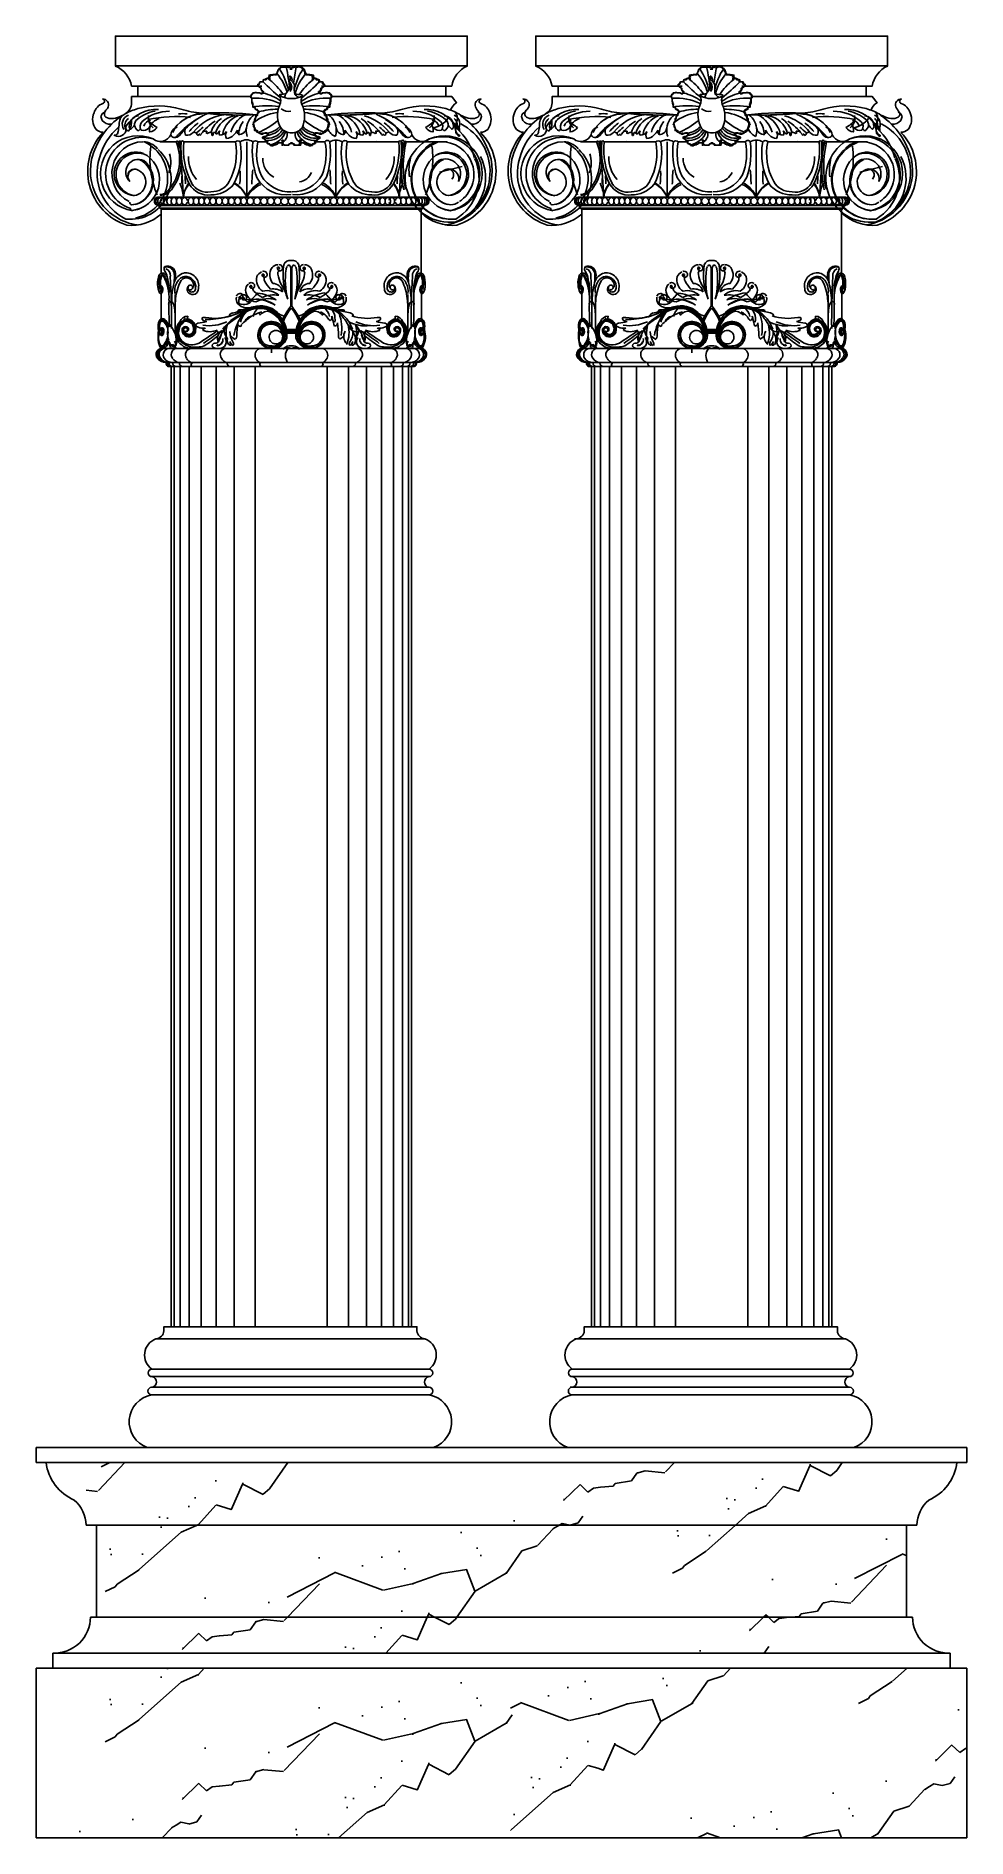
# Model space of a CAD drawing. Header units: millimetres. Extents: x -1550 to 1550, y 0 to 6000.
import ezdxf

# ---------------------------------------------------------------- set-up
doc = ezdxf.new("R2010")
doc.units = ezdxf.units.MM
doc.layers.add('3', color=100, linetype='Continuous')
doc.layers.add('L-07细线', color=8, linetype='Continuous')
pattern_1 = [(6.98721, (8114.24, -180118.21), (1888.99355, 61.67088), [24.2165, -5061.253]), (33.19859, (7797.67, -179942.69), (1920.15029, 1424.21304), [87.2397, -6019.537]), (25.945396, (7758.14, -179967.75), (1269.71459, 495.29469), [37.0643, -7746.4318]), (55, (7791.5, -179951.5), (619.279, -433.6238), [10.8, -1123.2]), (36.56505, (8095.95, -180131.78), (650.4357, 928.9184), [22.7684, -2367.9134]), (136.469234, (8095.95, -180131.78), (-619.27894, 433.62379), [36.4027, -7608.1738]), (44.2157, (8014.4, -180160.37), (3221.02165, 3282.04987), [76.959, -8003.7575]), (27.132996, (7746.698, -179551.025), (5729.2941503, 2910.096992), [177.1423, -37022.742]), (325, (7851, -179421.1), (650.436, 928.9184), [0, -756]), (29.983106, (8370.316, -179532.83), (3189.864912, 1919.507667), [119.181, -12394.8444]), (46.43911, (8352.104, -180067.226), (7092.4789535, 7493.0181302), [169.286, -35380.8024]), (47.874984, (8068.875, -179743.655), (3871.457289, 4210.968334), [87.0724, -18198.127]), (41.75948, (7870.665, -179894.923), (2570.585977, 2353.131452), [188.614, -19615.842]), (325, (7774.4, -179826.9), (650.436, 928.9184), [0, -756]), (325, (7777.4, -179843.8), (650.436, 928.9184), [0, -756]), (325, (7881.9, -179842.8), (650.436, 928.9184), [0, -756]), (325, (7938.6, -179719.5), (650.436, 928.9184), [0, -756]), (24.036243, (8011.36, -179769.306), (1269.714582, 495.294696), [62.9743, -13161.624]), (325, (8067.6, -179745.3), (650.436, 928.9184), [0, -756]), (325, (7965.4, -179723.5), (650.436, 928.9184), [0, -756]), (325, (8037.1, -179684.8), (650.436, 928.9184), [0, -756]), (325, (7944.6, -179753.3), (650.436, 928.9184), [0, -756]), (15.19443, (8259.2, -180068.1), (1269.71462, 495.29463), [28.117, -5876.432]), (55, (8240.6, -180094.64), (619.279, -433.6238), [32.4, -1101.6]), (8.66778, (8186.5, -180102.89), (3158.708183, 556.965472), [54.745, -11441.676]), (55, (8180.3, -180111.7), (619.279, -433.6238), [10.8, -1123.2]), (4.80557, (8138.28, -180115.27), (1888.99355, 61.670907), [42.1754, -8814.6476]), (325, (8090.9, -179989.1), (650.436, 928.9184), [0, -756]), (325, (8261.9, -180067.1), (650.436, 928.9184), [0, -756]), (325, (8261.9, -180067.1), (650.436, 928.9184), [0, -756]), (354.35775, (8286.34, -180060.73), (2508.27251, -371.95293), [66.087, -6873.0703]), (325, (8302.8, -180004.2), (650.436, 928.9184), [0, -756]), (111.30993, (8370.32, -179532.83), (-588.122225, 1796.165963), [77.88, -8099.5103]), (333.130102, (8215.766, -179609.19), (6843.225078, -3407.319412), [76.3675, -15960.8136]), (12.862405, (8064.776, -179529.835), (4428.422807, 1052.260105), [101.9506, -21307.669]), (339.620874, (7904.346, -179470.24), (4366.109356, -1672.824244), [171.142, -17798.771]), (325, (7995.2, -179448), (650.436, 928.9184), [0, -756]), (343.43495, (8127.28, -179679.08), (3127.55144, -805.57672), [34.1526, -7137.893]), (341.69924, (8160.01, -179688.81), (619.27897, -433.62372), [18.7925, -3927.643]), (66.093723, (8177.856, -179694.713), (3314.491795, 7369.676444), [93.548, -19551.5436]), (325, (8126.6, -179599.2), (650.436, 928.9184), [0, -756]), (325, (8216.7, -179607.2), (650.436, 928.9184), [0, -756]), (325, (8058, -179654.9), (650.436, 928.9184), [0, -756]), (325, (8117.6, -179400.3), (650.436, 928.9184), [0, -756]), (325, (8059.9, -179419.2), (650.436, 928.9184), [0, -756]), (9.144903, (8257.81, -179473.827), (3158.708183, 556.965474), [85.2866, -17824.8924]), (19.582945, (8164.17, -179507.14), (1269.714618, 495.294624), [99.392, -20772.9156]), (325, (8259.1, -179473.8), (650.436, 928.9184), [0, -756]), (325, (8136.5, -179458), (650.436, 928.9184), [0, -756]), (325, (8259.1, -179473.8), (650.436, 928.9184), [0, -756]), (325, (8163.3, -179508.7), (650.436, 928.9184), [0, -756]), (40.06858, (8283.89, -179643.7), (2570.58597, 2353.13146), [27.9435, -5840.1943]), (55, (8305.3, -179625.7), (619.279, -433.6238), [113.4, -1020.6]), (15.19443, (8686.95, -179312.86), (1269.71462, 495.29463), [28.117, -5876.432]), (325, (8377.3, -179389.5), (650.436, 928.9184), [0, -756]), (325, (8390.2, -179413.4), (650.436, 928.9184), [0, -756]), (325, (8324.5, -179337.7), (650.436, 928.9184), [0, -756]), (325, (8500.6, -179298), (650.436, 928.9184), [0, -756]), (18.1301, (8526.2, -179398.07), (1269.714625, 495.29463), [54, -11285.9995]), (55, (8473.55, -179473.3), (619.279, -433.6238), [91.8, -1042.2]), (325, (8474.7, -179471.8), (650.436, 928.9184), [0, -756]), (348.19859, (8660.11, -179307.25), (2508.2725, -371.95294), [27.417, -5730.1075]), (31.03751, (8644.92, -179316.4), (1920.15028, 1424.21304), [17.728, -3705.14]), (31.03751, (8629.73, -179325.53), (1920.15028, 1424.21304), [17.728, -3705.14]), (46.869898, (8577.52, -179381.265), (3871.45734, 4210.968301), [76.3675, -15960.8136]), (55, (8714.1, -179305.5), (619.279, -433.6238), [27, -1107]), (325, (8667.7, -179226.9), (650.436, 928.9184), [0, -756])]

msp = doc.modelspace()

# ---------------------------------------------------------------- wipeouts: each hides what was drawn before it
at = {"color": 250, "lineweight": -3}
msp.add_wipeout([(-1549.9, 0.2), (-1549.9, 565.1), (-1493.5, 565.1), (-1493.5, 615.4), (-1485.1, 615.4), (-1462.9, 615.4), (-1421.5, 636.1), (-1385.7, 673.9), (-1368.5, 735.4), (-1348.5, 735.4), (-1348.5, 1041), (-1383.3, 1041), (-1403, 1103.7), (-1422.5, 1125), (-1460.1, 1147.7), (-1486.1, 1174.9), (-1501.7, 1200.5), (-1516.2, 1250), (-1549.9, 1250), (-1549.9, 1300), (-1173.5, 1300), (-1194.2, 1310.6), (-1212.2, 1326.9), (-1225.3, 1347.5), (-1232.5, 1370.5), (-1233.7, 1385.8), (-1233.4, 1393.3), (-1228.5, 1416.2), (-1217.4, 1437.9), (-1201.8, 1455.1), (-1181.7, 1468.1), (-1159.1, 1475.5), (-1167.7, 1479), (-1171.5, 1488), (-1167.6, 1497), (-1159.1, 1500.5), (-1151.4, 1503.1), (-1145, 1510.2), (-1143.1, 1518.3), (-1145.1, 1526.5), (-1150.3, 1532.6), (-1167.6, 1539.9), (-1171, 1548.5), (-1167.6, 1557), (-1158.5, 1561), (-1162.5, 1564), (-1169.9, 1571.5), (-1176.6, 1581.8), (-1181, 1593.4), (-1182.3, 1615.3), (-1173.1, 1639.6), (-1162.4, 1651.5), (-1145, 1661.5), (-1135.7, 1664), (-1126.7, 1670.3), (-1126.7, 1670.3), (-1118.3, 1688.7), (-1118.3, 1702), (-1100, 1702), (-1100, 4899.8), (-1108.6, 4899.8), (-1115.5, 4904.3), (-1117.7, 4912.4), (-1133.6, 4916.8), (-1145.9, 4927), (-1150.1, 4935.8), (-1149.7, 4945.6), (-1145.1, 4953.7), (-1136.7, 4959.2), (-1128.6, 4959.7), (-1128.7, 4960.3), (-1134.9, 4961.4), (-1139.9, 4968.5), (-1146.7, 4996.4), (-1145.6, 5013.4), (-1143.2, 5022.8), (-1143.9, 5029), (-1141.3, 5050.8), (-1133.4, 5058.6), (-1133.4, 5142), (-1133.4, 5143), (-1136.2, 5142.6), (-1139, 5144.9), (-1144.5, 5157.3), (-1145.6, 5170.8), (-1145, 5188.2), (-1142.3, 5200), (-1132.6, 5210.7), (-1132.5, 5411.2), (-1157.9, 5391.9), (-1198.1, 5374.9), (-1214.7, 5371.4), (-1251.4, 5370.4), (-1281.9, 5383.4), (-1324.8, 5414.8), (-1351.8, 5448), (-1375.9, 5503.3), (-1380.5, 5528.5), (-1381.3, 5563), (-1373.5, 5605.1), (-1361.4, 5635.3), (-1330.2, 5679.6), (-1353.9, 5689.2), (-1363.2, 5707.3), (-1365.2, 5725.2), (-1360.5, 5744.3), (-1349.4, 5763.7), (-1326.3, 5780.1), (-1326.7, 5786.8), (-1331.7, 5790.3), (-1330.8, 5790), (-1330.7, 5790.3), (-1320.5, 5787.3), (-1315.5, 5782.7), (-1311.9, 5771.5), (-1314.8, 5761.1), (-1320.5, 5751.9), (-1325.5, 5744.8), (-1326, 5737.6), (-1320.9, 5729.8), (-1315.5, 5727.5), (-1305.1, 5725.3), (-1292.9, 5726.5), (-1275.9, 5731.3), (-1257.4, 5741), (-1242.2, 5749.9), (-1230.1, 5753.4), (-1237.7, 5766.8), (-1237.7, 5766.8), (-1250.4, 5778.2), (-1242.4, 5788.4), (-1234.4, 5798.5), (-1214.1, 5798.5), (-1214.1, 5833.5), (-1237.7, 5833.5), (-1237.7, 5847), (-1251.6, 5873.3), (-1285.7, 5900.2), (-1285.7, 6000.2), (-699.9, 6000.2), (-700.1, 6000.2), (-114.2, 6000.2), (-114.2, 5900.2), (-148.4, 5873.3), (-162.3, 5847), (-162.3, 5833.5), (-185.9, 5833.5), (-185.9, 5798.5), (-165.6, 5798.5), (-157.6, 5788.4), (-149.6, 5778.2), (-162.3, 5766.8), (-162.3, 5766.8), (-169.9, 5753.4), (-157.8, 5749.9), (-142.6, 5741), (-124.1, 5731.3), (-107.1, 5726.5), (-94.9, 5725.3), (-84.5, 5727.5), (-79.1, 5729.8), (-74, 5737.6), (-74.5, 5744.8), (-79.5, 5751.9), (-85.2, 5761.1), (-88.1, 5771.5), (-84.5, 5782.7), (-79.4, 5787.3), (-69.3, 5790.3), (-69.2, 5790), (-68.3, 5790.3), (-73.3, 5786.8), (-73.7, 5780.1), (-50.5, 5763.7), (-39.5, 5744.3), (-34.8, 5725.2), (-36.8, 5707.3), (-46.1, 5689.2), (-69.8, 5679.6), (-38.6, 5635.3), (-26.5, 5605.1), (-18.7, 5563), (-19.5, 5528.5), (-24.1, 5503.3), (-48.1, 5448), (-75.2, 5414.8), (-118.1, 5383.4), (-148.6, 5370.4), (-185.3, 5371.4), (-201.9, 5374.9), (-242.1, 5391.9), (-267.5, 5411.2), (-267.4, 5210.7), (-257.7, 5200), (-255, 5188.2), (-254.4, 5170.8), (-255.5, 5157.3), (-261, 5144.9), (-263.8, 5142.6), (-266.6, 5143), (-266.6, 5142), (-266.6, 5058.6), (-258.7, 5050.8), (-256.1, 5029), (-256.8, 5022.8), (-254.4, 5013.4), (-253.3, 4996.4), (-260.1, 4968.5), (-265.1, 4961.4), (-271.3, 4960.3), (-271.4, 4959.7), (-263.3, 4959.2), (-254.9, 4953.7), (-250.3, 4945.6), (-249.9, 4935.8), (-254.1, 4927), (-266.4, 4916.8), (-282.3, 4912.4), (-284.5, 4904.3), (-291.4, 4899.8), (-300, 4899.8), (-300, 1702), (-275.7, 1702), (-275.7, 1688.7), (-267.2, 1670.3), (-267.2, 1670.3), (-258.3, 1664), (-249, 1661.5), (-231.6, 1651.5), (-220.9, 1639.6), (-211.6, 1615.3), (-213, 1593.4), (-217.4, 1581.8), (-224.1, 1571.5), (-231.5, 1564), (-235.5, 1561), (-226.4, 1557), (-223, 1548.5), (-226.4, 1539.9), (-243.7, 1532.6), (-248.9, 1526.5), (-250.9, 1518.3), (-249, 1510.2), (-242.6, 1503.1), (-234.9, 1500.5), (-226.4, 1497), (-222.5, 1488), (-226.3, 1479), (-234.9, 1475.5), (-212.3, 1468.1), (-192.2, 1455.1), (-176.6, 1437.9), (-165.5, 1416.2), (-160.6, 1393.3), (-160.3, 1385.8), (-161.5, 1370.5), (-168.7, 1347.5), (-181.8, 1326.9), (-199.8, 1310.6), (-220.5, 1300), (0, 1300), (220.5, 1300), (199.8, 1310.6), (181.8, 1326.9), (168.7, 1347.5), (161.5, 1370.5), (160.3, 1385.8), (160.6, 1393.3), (165.5, 1416.2), (176.6, 1437.9), (192.2, 1455.1), (212.3, 1468.1), (234.9, 1475.5), (226.3, 1479), (222.5, 1488), (226.4, 1497), (234.9, 1500.5), (242.6, 1503.1), (249, 1510.2), (250.9, 1518.3), (248.9, 1526.5), (243.7, 1532.6), (226.4, 1539.9), (223, 1548.5), (226.4, 1557), (235.5, 1561), (231.5, 1564), (224.1, 1571.5), (217.4, 1581.8), (213, 1593.4), (211.7, 1615.3), (220.9, 1639.6), (231.6, 1651.5), (249, 1661.5), (258.3, 1664), (267.3, 1670.3), (267.3, 1670.3), (275.7, 1688.7), (275.7, 1702), (300, 1702), (300, 4899.8), (291.4, 4899.8), (284.5, 4904.3), (282.3, 4912.4), (266.4, 4916.8), (254.1, 4927), (249.9, 4935.8), (250.3, 4945.6), (254.9, 4953.7), (263.3, 4959.2), (271.4, 4959.7), (271.3, 4960.3), (265.1, 4961.4), (260.1, 4968.5), (253.3, 4996.4), (254.4, 5013.4), (256.8, 5022.8), (256.1, 5029), (258.7, 5050.8), (266.6, 5058.6), (266.6, 5142), (266.6, 5143), (263.8, 5142.6), (261, 5144.9), (255.5, 5157.3), (254.4, 5170.8), (255, 5188.2), (257.7, 5200), (267.4, 5210.7), (267.5, 5411.2), (242.1, 5391.9), (201.9, 5374.9), (185.3, 5371.4), (148.6, 5370.4), (118.1, 5383.4), (75.2, 5414.8), (48.2, 5448), (24.1, 5503.3), (19.5, 5528.5), (18.7, 5563), (26.5, 5605.1), (38.6, 5635.3), (69.8, 5679.6), (46.1, 5689.2), (36.8, 5707.3), (34.8, 5725.2), (39.5, 5744.3), (50.6, 5763.7), (73.7, 5780.1), (73.3, 5786.8), (68.3, 5790.3), (69.2, 5790), (69.3, 5790.3), (79.5, 5787.3), (84.5, 5782.7), (88.1, 5771.5), (85.2, 5761.1), (79.5, 5751.9), (74.5, 5744.8), (74, 5737.6), (79.1, 5729.8), (84.5, 5727.5), (94.9, 5725.3), (107.1, 5726.5), (124.1, 5731.3), (142.6, 5741), (157.8, 5749.9), (169.9, 5753.4), (162.3, 5766.8), (162.3, 5766.8), (149.6, 5778.2), (157.6, 5788.4), (165.6, 5798.5), (185.9, 5798.5), (185.9, 5833.5), (162.3, 5833.5), (162.3, 5847), (148.4, 5873.3), (114.3, 5900.2), (114.3, 6000.2), (700.1, 6000.2), (699.9, 6000.2), (1285.8, 6000.2), (1285.8, 5900.2), (1251.6, 5873.3), (1237.7, 5847), (1237.7, 5833.5), (1214.1, 5833.5), (1214.1, 5798.5), (1234.4, 5798.5), (1242.4, 5788.4), (1250.4, 5778.2), (1237.7, 5766.8), (1237.7, 5766.8), (1230.1, 5753.4), (1242.2, 5749.9), (1257.4, 5741), (1275.9, 5731.3), (1292.9, 5726.5), (1305.1, 5725.3), (1315.5, 5727.5), (1320.9, 5729.8), (1326, 5737.6), (1325.5, 5744.8), (1320.5, 5751.9), (1314.8, 5761.1), (1311.9, 5771.5), (1315.5, 5782.7), (1320.6, 5787.3), (1330.7, 5790.3), (1330.8, 5790), (1331.7, 5790.3), (1326.7, 5786.8), (1326.3, 5780.1), (1349.5, 5763.7), (1360.5, 5744.3), (1365.2, 5725.2), (1363.2, 5707.3), (1353.9, 5689.2), (1330.2, 5679.6), (1361.4, 5635.3), (1373.5, 5605.1), (1381.3, 5563), (1380.5, 5528.5), (1375.9, 5503.3), (1351.9, 5448), (1324.8, 5414.8), (1281.9, 5383.4), (1251.4, 5370.4), (1214.7, 5371.4), (1198.1, 5374.9), (1157.9, 5391.9), (1132.5, 5411.2), (1132.6, 5210.7), (1142.3, 5200), (1145, 5188.2), (1145.6, 5170.8), (1144.5, 5157.3), (1139, 5144.9), (1136.2, 5142.6), (1133.4, 5143), (1133.4, 5142), (1133.4, 5058.6), (1141.3, 5050.8), (1143.9, 5029), (1143.2, 5022.8), (1145.6, 5013.4), (1146.7, 4996.4), (1139.9, 4968.5), (1134.9, 4961.4), (1128.7, 4960.3), (1128.6, 4959.7), (1136.7, 4959.2), (1145.1, 4953.7), (1149.7, 4945.6), (1150.1, 4935.8), (1145.9, 4927), (1133.6, 4916.8), (1117.7, 4912.4), (1115.5, 4904.3), (1108.6, 4899.8), (1100, 4899.8), (1100, 1702), (1118.3, 1702), (1118.3, 1688.7), (1126.8, 1670.3), (1126.8, 1670.3), (1135.7, 1664), (1145, 1661.5), (1162.4, 1651.5), (1173.1, 1639.6), (1182.4, 1615.3), (1181, 1593.4), (1176.6, 1581.8), (1169.9, 1571.5), (1162.5, 1564), (1158.5, 1561), (1167.6, 1557), (1171, 1548.5), (1167.6, 1539.9), (1150.3, 1532.6), (1145.1, 1526.5), (1143.1, 1518.3), (1145, 1510.2), (1151.4, 1503.1), (1159.1, 1500.5), (1167.6, 1497), (1171.5, 1488), (1167.7, 1479), (1159.1, 1475.5), (1181.7, 1468.1), (1201.8, 1455.1), (1217.4, 1437.9), (1228.5, 1416.2), (1233.4, 1393.3), (1233.7, 1385.8), (1232.5, 1370.5), (1225.3, 1347.5), (1212.2, 1326.9), (1194.2, 1310.6), (1173.5, 1300), (1549.9, 1300), (1549.9, 1250), (1516.2, 1250), (1501.7, 1200.5), (1486.1, 1174.9), (1460.1, 1147.7), (1422.5, 1125), (1403, 1103.7), (1383.3, 1041), (1348.5, 1041), (1348.5, 735.4), (1368.5, 735.4), (1385.7, 673.9), (1421.5, 636.1), (1462.9, 615.4), (1485.1, 615.4), (1493.5, 615.4), (1493.5, 565.1), (1549.9, 565.1), (1550.1, 0.2)], dxfattribs=at)

# ---------------------------------------------------------------- next in the draw order: hatches: boundary and pattern name
at = {"layer": 'L-07细线'}
h = msp.add_hatch(dxfattribs=at)
h.set_pattern_fill('大理石', color=256, scale=120, angle=325, style=0)
h.set_pattern_definition(pattern_1)
h.paths.add_polyline_path([(-1383.3, 1040.7), (-1383.3, 1249.8), (1361.3, 1249.8), (1361.3, 1040.7)])
h = msp.add_hatch(dxfattribs=at)
h.set_pattern_fill('大理石', color=256, scale=120, angle=325, style=0)
h.set_pattern_definition(pattern_1)
h.paths.add_polyline_path([(-1348.5, 1040.8), (-1348.5, 735.2), (1348.7, 735.2), (1348.7, 1040.8)])
h = msp.add_hatch(dxfattribs=at)
h.set_pattern_fill('大理石', color=256, scale=120, angle=325, style=0)
h.set_pattern_definition([(6.98721, (8114.24, -180118.21), (1888.99355, 61.67088), [24.2165, -5061.253]), (33.19859, (7797.67, -179942.69), (1920.15029, 1424.21304), [87.2397, -6019.537]), (25.945396, (7758.14, -179967.75), (1269.71459, 495.29469), [37.0643, -7746.4318]), (55, (7791.5, -179951.5), (619.279, -433.6238), [10.8, -1123.2]), (36.56505, (8095.95, -180131.78), (650.4357, 928.9184), [22.7684, -2367.9134]), (136.469234, (8095.95, -180131.78), (-619.27894, 433.62379), [36.4027, -7608.1738]), (44.2157, (8014.4, -180160.37), (3221.02165, 3282.04987), [76.959, -8003.7575]), (27.132996, (7746.698, -179551.025), (5729.2941503, 2910.096992), [177.1423, -37022.742]), (325, (7851, -179421.1), (650.436, 928.9184), [0, -756]), (29.983106, (8370.316, -179532.83), (3189.864912, 1919.507667), [119.181, -12394.8444]), (46.43911, (8352.104, -180067.226), (7092.4789535, 7493.0181302), [169.286, -35380.8024]), (47.874984, (8068.875, -179743.655), (3871.457289, 4210.968334), [87.0724, -18198.127]), (41.75948, (7870.665, -179894.923), (2570.585977, 2353.131452), [188.614, -19615.842]), (325, (7774.4, -179826.9), (650.436, 928.9184), [0, -756]), (325, (7777.4, -179843.8), (650.436, 928.9184), [0, -756]), (325, (7881.9, -179842.8), (650.436, 928.9184), [0, -756]), (325, (7938.6, -179719.5), (650.436, 928.9184), [0, -756]), (24.036243, (8011.36, -179769.306), (1269.714582, 495.294696), [62.9743, -13161.624]), (325, (8067.6, -179745.3), (650.436, 928.9184), [0, -756]), (325, (7965.4, -179723.5), (650.436, 928.9184), [0, -756]), (325, (8037.1, -179684.8), (650.436, 928.9184), [0, -756]), (325, (7944.6, -179753.3), (650.436, 928.9184), [0, -756]), (15.19443, (8259.2, -180068.1), (1269.71462, 495.29463), [28.117, -5876.432]), (55, (8240.6, -180094.64), (619.279, -433.6238), [32.4, -1101.6]), (8.66778, (8186.5, -180102.89), (3158.708183, 556.965472), [54.745, -11441.676]), (55, (8180.3, -180111.7), (619.279, -433.6238), [10.8, -1123.2]), (4.80557, (8138.28, -180115.27), (1888.99355, 61.67091), [42.1754, -8814.6476]), (325, (8090.9, -179989.1), (650.436, 928.9184), [0, -756]), (325, (8261.9, -180067.1), (650.436, 928.9184), [0, -756]), (325, (8261.9, -180067.1), (650.436, 928.9184), [0, -756]), (354.35775, (8286.34, -180060.73), (2508.27251, -371.95293), [66.087, -6873.0703]), (325, (8302.8, -180004.2), (650.436, 928.9184), [0, -756]), (111.30993, (8370.32, -179532.83), (-588.122225, 1796.165963), [77.88, -8099.5103]), (333.130102, (8215.766, -179609.19), (6843.225078, -3407.319412), [76.3675, -15960.8136]), (12.862405, (8064.776, -179529.835), (4428.422807, 1052.260105), [101.9506, -21307.669]), (339.620874, (7904.346, -179470.24), (4366.109356, -1672.824244), [171.142, -17798.771]), (325, (7995.2, -179448), (650.436, 928.9184), [0, -756]), (343.43495, (8127.28, -179679.08), (3127.55144, -805.57672), [34.1526, -7137.893]), (341.69924, (8160.01, -179688.81), (619.27897, -433.62372), [18.7925, -3927.643]), (66.093723, (8177.856, -179694.713), (3314.491795, 7369.676444), [93.548, -19551.5436]), (325, (8126.6, -179599.2), (650.436, 928.9184), [0, -756]), (325, (8216.7, -179607.2), (650.436, 928.9184), [0, -756]), (325, (8058, -179654.9), (650.436, 928.9184), [0, -756]), (325, (8117.6, -179400.3), (650.436, 928.9184), [0, -756]), (325, (8059.9, -179419.2), (650.436, 928.9184), [0, -756]), (9.144903, (8257.81, -179473.827), (3158.708183, 556.965474), [85.2866, -17824.8924]), (19.582945, (8164.17, -179507.14), (1269.714618, 495.294624), [99.392, -20772.9156]), (325, (8259.1, -179473.8), (650.436, 928.9184), [0, -756]), (325, (8136.5, -179458), (650.436, 928.9184), [0, -756]), (325, (8259.1, -179473.8), (650.436, 928.9184), [0, -756]), (325, (8163.3, -179508.7), (650.436, 928.9184), [0, -756]), (40.06858, (8283.89, -179643.7), (2570.58597, 2353.13146), [27.9435, -5840.1943]), (55, (8305.3, -179625.7), (619.279, -433.6238), [113.4, -1020.6]), (15.19443, (8686.95, -179312.86), (1269.71462, 495.29463), [28.117, -5876.432]), (325, (8377.3, -179389.5), (650.436, 928.9184), [0, -756]), (325, (8390.2, -179413.4), (650.436, 928.9184), [0, -756]), (325, (8324.5, -179337.7), (650.436, 928.9184), [0, -756]), (325, (8500.6, -179298), (650.436, 928.9184), [0, -756]), (18.1301, (8526.2, -179398.07), (1269.714625, 495.29463), [54, -11285.9995]), (55, (8473.55, -179473.3), (619.279, -433.6238), [91.8, -1042.2]), (325, (8474.7, -179471.8), (650.436, 928.9184), [0, -756]), (348.19859, (8660.11, -179307.25), (2508.2725, -371.95294), [27.417, -5730.1075]), (31.03751, (8644.92, -179316.4), (1920.15028, 1424.21304), [17.728, -3705.14]), (31.03751, (8629.73, -179325.53), (1920.15028, 1424.21304), [17.728, -3705.14]), (46.869898, (8577.52, -179381.265), (3871.45734, 4210.968301), [76.3675, -15960.8136]), (55, (8714.1, -179305.5), (619.279, -433.6238), [27, -1107]), (325, (8667.7, -179226.9), (650.436, 928.9184), [0, -756])])
h.paths.add_polyline_path([(-1368.5, 735.2), (-1368.5, 615.2), (1355.9, 615.2), (1355.9, 735.2)])
h = msp.add_hatch(dxfattribs=at)
h.set_pattern_fill('大理石', color=256, scale=120, angle=325, style=0)
h.set_pattern_definition([(6.98721, (8114.24, -180617.98), (1888.99355, 61.67088), [24.2165, -5061.253]), (33.19859, (7797.67, -180442.46), (1920.15029, 1424.21304), [87.2397, -6019.537]), (25.945396, (7758.14, -180467.52), (1269.71459, 495.29469), [37.0643, -7746.4318]), (55, (7791.5, -180451.3), (619.279, -433.6238), [10.8, -1123.2]), (36.56505, (8095.95, -180631.54), (650.4357, 928.9184), [22.7684, -2367.9134]), (136.469234, (8095.95, -180631.54), (-619.27894, 433.62379), [36.4027, -7608.1738]), (44.2157, (8014.4, -180660.14), (3221.02165, 3282.04987), [76.959, -8003.7575]), (27.132996, (7746.698, -180050.792), (5729.2941503, 2910.096992), [177.1423, -37022.742]), (325, (7851, -179920.8), (650.436, 928.9184), [0, -756]), (29.983106, (8370.316, -180032.59), (3189.864912, 1919.507667), [119.181, -12394.8444]), (46.43911, (8352.104, -180566.992), (7092.4789535, 7493.0181302), [169.286, -35380.8024]), (47.874984, (8068.875, -180243.42), (3871.457289, 4210.968334), [87.0724, -18198.127]), (41.75948, (7870.665, -180394.69), (2570.585977, 2353.131452), [188.614, -19615.842]), (325, (7774.4, -180326.6), (650.436, 928.9184), [0, -756]), (325, (7777.4, -180343.5), (650.436, 928.9184), [0, -756]), (325, (7881.9, -180342.6), (650.436, 928.9184), [0, -756]), (325, (7938.6, -180219.3), (650.436, 928.9184), [0, -756]), (24.036243, (8011.36, -180269.07), (1269.714582, 495.294696), [62.9743, -13161.624]), (325, (8067.6, -180245.1), (650.436, 928.9184), [0, -756]), (325, (7965.4, -180223.3), (650.436, 928.9184), [0, -756]), (325, (8037.1, -180184.5), (650.436, 928.9184), [0, -756]), (325, (7944.6, -180253.1), (650.436, 928.9184), [0, -756]), (15.19443, (8259.2, -180567.86), (1269.71462, 495.29463), [28.117, -5876.432]), (55, (8240.6, -180594.4), (619.279, -433.6238), [32.4, -1101.6]), (8.66778, (8186.5, -180602.655), (3158.708183, 556.965472), [54.745, -11441.676]), (55, (8180.3, -180611.5), (619.279, -433.6238), [10.8, -1123.2]), (4.80557, (8138.28, -180615.03), (1888.99355, 61.670907), [42.1754, -8814.6476]), (325, (8090.9, -180488.9), (650.436, 928.9184), [0, -756]), (325, (8261.9, -180566.9), (650.436, 928.9184), [0, -756]), (325, (8261.9, -180566.9), (650.436, 928.9184), [0, -756]), (354.35775, (8286.34, -180560.5), (2508.27251, -371.95293), [66.087, -6873.0703]), (325, (8302.8, -180503.9), (650.436, 928.9184), [0, -756]), (111.30993, (8370.32, -180032.59), (-588.122225, 1796.165963), [77.88, -8099.5103]), (333.130102, (8215.766, -180108.957), (6843.225078, -3407.319412), [76.3675, -15960.8136]), (12.862405, (8064.776, -180029.6), (4428.422807, 1052.260105), [101.9506, -21307.669]), (339.620874, (7904.346, -179970.005), (4366.109356, -1672.824244), [171.142, -17798.771]), (325, (7995.2, -179947.8), (650.436, 928.9184), [0, -756]), (343.43495, (8127.28, -180178.84), (3127.55144, -805.57672), [34.1526, -7137.893]), (341.69924, (8160.01, -180188.58), (619.27897, -433.62372), [18.7925, -3927.643]), (66.093723, (8177.856, -180194.48), (3314.491795, 7369.676444), [93.548, -19551.5436]), (325, (8126.6, -180099), (650.436, 928.9184), [0, -756]), (325, (8216.7, -180107), (650.436, 928.9184), [0, -756]), (325, (8058, -180154.7), (650.436, 928.9184), [0, -756]), (325, (8117.6, -179900.1), (650.436, 928.9184), [0, -756]), (325, (8059.9, -179919), (650.436, 928.9184), [0, -756]), (9.144903, (8257.81, -179973.593), (3158.708183, 556.965474), [85.2866, -17824.8924]), (19.582945, (8164.17, -180006.906), (1269.714618, 495.294624), [99.392, -20772.9156]), (325, (8259.1, -179973.6), (650.436, 928.9184), [0, -756]), (325, (8136.5, -179957.8), (650.436, 928.9184), [0, -756]), (325, (8259.1, -179973.6), (650.436, 928.9184), [0, -756]), (325, (8163.3, -180008.4), (650.436, 928.9184), [0, -756]), (40.06858, (8283.89, -180143.47), (2570.58597, 2353.13146), [27.9435, -5840.1943]), (55, (8305.3, -180125.5), (619.279, -433.6238), [113.4, -1020.6]), (15.19443, (8686.95, -179812.62), (1269.71462, 495.29463), [28.117, -5876.432]), (325, (8377.3, -179889.2), (650.436, 928.9184), [0, -756]), (325, (8390.2, -179913.1), (650.436, 928.9184), [0, -756]), (325, (8324.5, -179837.5), (650.436, 928.9184), [0, -756]), (325, (8500.6, -179797.8), (650.436, 928.9184), [0, -756]), (18.1301, (8526.2, -179897.835), (1269.714625, 495.29463), [54, -11285.9995]), (55, (8473.55, -179973), (619.279, -433.6238), [91.8, -1042.2]), (325, (8474.7, -179971.6), (650.436, 928.9184), [0, -756]), (348.19859, (8660.11, -179807.02), (2508.2725, -371.95294), [27.417, -5730.1075]), (31.03751, (8644.92, -179816.16), (1920.15028, 1424.21304), [17.728, -3705.14]), (31.03751, (8629.73, -179825.3), (1920.15028, 1424.21304), [17.728, -3705.14]), (46.869898, (8577.52, -179881.03), (3871.45734, 4210.968301), [76.3675, -15960.8136]), (55, (8714.1, -179805.26), (619.279, -433.6238), [27, -1107]), (325, (8667.7, -179726.7), (650.436, 928.9184), [0, -756])])
h.paths.add_polyline_path([(35.2, 0), (35.2, 564.9), (-1549.9, 564.9), (-1549.9, 0)])
h = msp.add_hatch(dxfattribs=at)
h.set_pattern_fill('大理石', color=256, scale=120, angle=325, style=0)
h.set_pattern_definition(pattern_1)
h.paths.add_polyline_path([(30.2, -0.2), (30.2, 564.9), (1550.1, 564.9), (1550.1, -0.2)])

# ---------------------------------------------------------------- next in the draw order: linework, layer by layer
for p, q in [((-1132.7, 5210.3), (-1132.7, 5407.5)), ((-267.3, 5210.7), (-267.3, 5411.2)), ((267.3, 5210.3), (267.3, 5407.5)), ((1132.7, 5210.7), (1132.7, 5411.2)), ((-1132.7, 5058.6), (-1132.7, 5143)), ((-266.4, 5058.6), (-266.4, 5143)), ((267.3, 5058.6), (267.3, 5143)), ((1133.6, 5058.6), (1133.6, 5143)), ((-1104.8, 4899.8), (-291.2, 4899.8)), ((-1099.8, 1702), (-1099.8, 4899.8)), ((-299.8, 1702), (-299.8, 4899.8)), ((295.2, 4899.8), (1108.8, 4899.8)), ((300.2, 1702), (300.2, 4899.8)), ((1100.2, 1702), (1100.2, 4899.8)), ((-1549.9, 1300), (1550.1, 1300)), ((-1549.9, 1300), (-1549.9, 1250)), ((1550.1, 1300), (1550.1, 1250)), ((-1549.9, 1250), (-1516.2, 1250)), ((1550.1, 1250), (1516.4, 1250)), ((-1383.3, 1041), (-1383.3, 1041)), ((-1348.5, 1041), (-1383.3, 1041)), ((-1348.5, 1041), (-1348.5, 735.4)), ((1348.7, 1041), (1383.5, 1041)), ((1348.7, 1041), (1348.7, 735.4)), ((1383.5, 1041), (1383.5, 1041)), ((-1368.5, 735.4), (-1348.5, 735.4)), ((1368.7, 735.4), (1348.7, 735.4)), ((-1493.5, 615.4), (-1493.5, 565.1)), ((1493.7, 615.4), (1493.7, 565.1)), ((-1549.9, 565.1), (-1549.9, 0.2)), ((-1493.5, 565.1), (-1549.9, 565.1)), ((-1493.5, 565.1), (-1493.5, 565.1)), ((1493.7, 565.1), (1550.1, 565.1)), ((1493.7, 565.1), (1493.7, 565.1)), ((1550.1, 565.1), (1550.1, 0.2)), ((-1549.9, 0.2), (1550.1, 0.2))]:
    msp.add_line(p, q)
for points in [[(-1253.5, 5741, 0.278816), (-1231.6, 5778.2), (-1231.6, 5798.5), (-1211.3, 5798.5), (-1211.3, 5833.5), (-1231.6, 5833.5, 0.256033), (-1285.7, 5900.2), (-1285.7, 6000.2), (-114.2, 6000.2), (-114.2, 5900.2, 0.252271), (-165.4, 5833.5), (-185.7, 5833.5), (-185.7, 5798.5), (-165.4, 5798.5), (-149.4, 5778.2, 0.170797), (-170.3, 5751.9, 0.170797)], [(146.5, 5741, 0.278816), (168.4, 5778.2), (168.4, 5798.5), (188.7, 5798.5), (188.7, 5833.5), (168.4, 5833.5, 0.256033), (114.3, 5900.2), (114.3, 6000.2), (1285.8, 6000.2), (1285.8, 5900.2, 0.252271), (1234.6, 5833.5), (1214.3, 5833.5), (1214.3, 5798.5), (1234.6, 5798.5), (1250.6, 5778.2, 0.170797), (1229.7, 5751.9, 0.170797)], [(-1317.6, 5753.4, 0.162338), (-1309.2, 5764.9, 0.540491), (-1327.9, 5790.3, -0.793357), (-1327, 5776.1, 0.237833), (-1356.7, 5744.3, 0.279144), (-1350.1, 5689.2, 0.157928), (-1326.4, 5679.6, 0.157928)], [(-998.3, 5743.4, -0.053579), (-1067.4, 5757, 0.138602), (-1210.7, 5758.4, 0.056477), (-1253.5, 5741, 0.082311)], [(-397.7, 5743.4, 0.053579), (-328.6, 5757, -0.138602), (-185.3, 5758.4, -0.056477), (-142.5, 5741, -0.082311)], [(-75.3, 5746.8, -0.073171), (-86.8, 5764.9, -0.540491), (-68.1, 5790.3, 0.793357), (-69, 5776.1, -0.237833), (-39.3, 5744.3, -0.279144), (-45.9, 5689.2, -0.157928), (-69.6, 5679.6, -0.157928)], [(82.4, 5753.4, 0.162338), (90.8, 5764.9, 0.540491), (72.1, 5790.3, -0.793357), (73, 5776.1, 0.237833), (43.3, 5744.3, 0.279144), (49.9, 5689.2, 0.157928), (73.6, 5679.6, 0.157928)], [(401.7, 5743.4, -0.053579), (332.6, 5757, 0.138602), (189.3, 5758.4, 0.056477), (146.5, 5741, 0.082311)], [(1002.3, 5743.4, 0.053579), (1071.4, 5757, -0.138602), (1214.7, 5758.4, -0.056477), (1257.5, 5741, -0.082311)], [(1324.7, 5746.8, -0.073171), (1313.2, 5764.9, -0.540491), (1331.9, 5790.3, 0.793357), (1331, 5776.1, -0.237833), (1360.7, 5744.3, -0.279144), (1354.1, 5689.2, -0.157928), (1330.4, 5679.6, -0.157928)], [(-1320.7, 5746.8, 0.398494), (-1317, 5729.8), (-1306.3, 5725.2, 0.155793), (-1253.5, 5741)], [(-1317.6, 5753.4, 0.113598), (-1320.7, 5746.8)], [(-75.3, 5746.8, -0.398494), (-79, 5729.8), (-89.7, 5725.2, -0.155793), (-142.5, 5741)], [(79.3, 5746.8, 0.398494), (83, 5729.8), (93.7, 5725.2, 0.155793), (146.5, 5741)], [(82.4, 5753.4, 0.113598), (79.3, 5746.8)], [(1324.7, 5746.8, -0.398494), (1321, 5729.8), (1310.3, 5725.2, -0.155793), (1257.5, 5741)], [(-1247.5, 5370.4, 0.204888), (-1132.7, 5407.5)], [(-148.4, 5370.4, -0.214195), (-267.3, 5411.2)], [(152.5, 5370.4, 0.204888), (267.3, 5407.5)], [(1251.6, 5370.4, -0.214195), (1132.7, 5411.2)], [(-1179.3, 1300, -0.765517), (-1164.9, 1475.5, -0.994942), (-1164.9, 1500.5, 0.884398), (-1164.3, 1536, -1), (-1164.3, 1561, -0.608964), (-1150.8, 1661.5, 0.359939), (-1124.1, 1688.7), (-1124.1, 1702), (-1100, 1702)], [(-226.3, 1300, 0.765517), (-240.7, 1475.5, 0.994942), (-240.7, 1500.5, -0.884398), (-241.3, 1536, 1), (-241.3, 1561, 0.608964), (-254.8, 1661.5, -0.359939), (-281.5, 1688.7), (-281.5, 1702), (-299.9, 1702)], [(220.7, 1300, -0.765517), (235.1, 1475.5, -0.994942), (235.1, 1500.5, 0.884398), (235.7, 1536, -1), (235.7, 1561, -0.608964), (249.2, 1661.5, 0.359939), (275.9, 1688.7), (275.9, 1702), (300, 1702)], [(1173.7, 1300, 0.765517), (1159.3, 1475.5, 0.994942), (1159.3, 1500.5, -0.884398), (1158.7, 1536, 1), (1158.7, 1561, 0.608964), (1145.2, 1661.5, -0.359939), (1118.5, 1688.7), (1118.5, 1702), (1100.1, 1702)]]:
    msp.add_lwpolyline(points, format="xyb")
for points in [[(-299.9, 1702), (-1100, 1702)], [(1100.1, 1702), (300, 1702)]]:
    msp.add_lwpolyline(points)
for centre, radius, start, end in [((-942.6, 4629.3), 1115.5, 83.52931, 92.85779), ((-453.4, 4629.3), 1115.5, 87.14221, 96.47069), ((457.4, 4629.3), 1115.5, 83.52931, 92.85779), ((946.6, 4629.3), 1115.5, 87.14221, 96.47069), ((-1189.1, 5549.9), 188.8, 136.62938, 251.97466), ((-206.9, 5549.9), 188.8, 288.02534, 43.37062), ((210.9, 5549.9), 188.8, 136.62938, 251.97466), ((1193.1, 5549.9), 188.8, 288.02534, 43.37062), ((-1071.4, 5177.3), 73.9, 157.88841, 184.26412), ((-1063.6, 5177.7), 81.6, 184.16335, 203.7017), ((-1129.3, 5198.4), 12.4, 105.91735, 147.31891), ((-269.8, 5198.4), 12.4, 32.68109, 78.4257), ((-293.7, 5167.1), 39.7, 326.03339, 5.4224), ((-327.8, 5177.3), 73.9, 354.97439, 22.11159), ((328.6, 5177.3), 73.9, 157.88841, 184.26412), ((336.4, 5177.7), 81.6, 184.16335, 203.7017), ((270.7, 5198.4), 12.4, 105.91735, 147.31891), ((1130.2, 5198.4), 12.4, 32.68109, 78.4257), ((1106.3, 5167.1), 39.7, 326.03339, 5.4224), ((1072.2, 5177.3), 73.9, 354.97439, 22.11159), ((-1134.6, 5146.6), 4.07, 204.93285, 298.09812), ((-264.5, 5146.6), 4.07, 229.64142, 335.06715), ((265.4, 5146.6), 4.07, 204.93285, 298.09812), ((1135.5, 5146.6), 4.07, 229.64142, 335.06715), ((-1103.3, 5034.5), 40.3, 156.68291, 187.87268), ((-1128.7, 5047.2), 12.1, 109.29909, 164.26916), ((-271.7, 5045.3), 14.3, 22.60843, 68.55204), ((-302.5, 5034.5), 47, 353.24806, 20.28802), ((296.7, 5034.5), 40.3, 156.68291, 187.87268), ((271.3, 5047.2), 12.1, 109.29909, 164.26916), ((1128.3, 5045.3), 14.3, 22.60843, 68.55204), ((1097.5, 5034.5), 47, 353.24806, 20.28802), ((-1036.9, 5000.1), 106.8, 169.55622, 198.44413), ((-1094.1, 5031.1), 49.2, 182.49993, 193.78189), ((-329, 5000), 75.9, 333.60972, 17.44874), ((-305.1, 5031.1), 49.2, 350.22058, 357.50007), ((363.1, 5000.1), 106.8, 169.55622, 198.44413), ((305.9, 5031.1), 49.2, 182.49993, 193.78189), ((1071, 5000), 75.9, 333.60972, 17.44874), ((1094.9, 5031.1), 49.2, 350.22058, 357.50007), ((-1129.4, 4939.9), 20.5, 80.49369, 218.98986), ((-1115.5, 4950.6), 38, 218.35238, 268.34289), ((-1130.1, 4968.7), 8.44, 197.10456, 272.21804), ((-284, 4951), 38.5, 273.62058, 321.48457), ((-269.8, 4939.9), 20.5, 321.01014, 99.50631), ((-269.5, 4969.1), 8.99, 259.69858, 341.49552), ((270.6, 4939.9), 20.5, 80.49369, 218.98986), ((284.5, 4950.6), 38, 218.35238, 268.34289), ((269.9, 4968.7), 8.44, 197.10456, 272.21804), ((1116, 4951), 38.5, 273.62058, 321.48457), ((1130.2, 4939.9), 20.5, 321.01014, 99.50631), ((1130.5, 4969.1), 8.99, 259.69858, 341.49552), ((-1106.1, 4910.3), 10.7, 167.98664, 277.33493), ((-293.1, 4910.3), 10.7, 280.14663, 11.07822), ((-288, 4950.5), 38.5, 278.07147, 279.587), ((293.9, 4910.3), 10.7, 167.98664, 277.33493), ((1106.9, 4910.3), 10.7, 280.14663, 11.07822), ((1112, 4950.5), 38.5, 278.07147, 279.587), ((-1361.1, 1268.6), 156.3, 186.8699, 246.8699), ((1361.3, 1268.6), 156.3, 293.1301, 353.14644), ((-1492.9, 1041), 109.6, 359.98844, 50.03795), ((1493.1, 1041), 109.6, 129.96205, 180.01156), ((-1489.3, 736.1), 120.8, 268.01508, 359.64692), ((1489.5, 736.1), 120.8, 180.35308, 271.98492)]:
    msp.add_arc(centre, radius, start, end)
at = {"layer": '3', "color": 40}
for points in [[(-1241.9, 5749.9, 0.005227), (-1242.7, 5749.6, 0.005227)], [(158.1, 5749.9, 0.005227), (157.3, 5749.6, 0.005227)]]:
    msp.add_lwpolyline(points, format="xyb", dxfattribs=at)
at = {"layer": 'L-07细线'}
for p, q in [((-1284.9, 5900.5), (-113.5, 5900.5)), ((115.1, 5900.5), (1286.5, 5900.5)), ((-1211.3, 5833.5), (-797.9, 5833.5)), ((-185.7, 5833.5), (-599.2, 5833.5)), ((188.7, 5833.5), (602.1, 5833.5)), ((1214.3, 5833.5), (800.8, 5833.5)), ((-1231.6, 5798.5), (-834.3, 5798.5)), ((-185.7, 5798.5), (-562.7, 5798.5)), ((168.4, 5798.5), (565.7, 5798.5)), ((1214.3, 5798.5), (837.3, 5798.5)), ((-1137.3, 5647.8), (-1082.7, 5647.8)), ((-1071.1, 5647.8), (-1058.8, 5463.9)), ((-1058, 5647.8), (-885.3, 5647.8)), ((-1022.8, 5679.8), (-1023.6, 5679.8)), ((-1019.8, 5679), (-1022.8, 5679.8)), ((-1017.5, 5678.2), (-1019.8, 5679)), ((-1015.2, 5678.2), (-1017.5, 5678.2)), ((-1015.2, 5677.5), (-1015.2, 5678.2)), ((-1014.5, 5677.5), (-1015.2, 5677.5)), ((-1014.5, 5672.1), (-1014.5, 5677.5)), ((-1012.9, 5671.4), (-1014.5, 5672.1)), ((-1012.2, 5670.6), (-1012.9, 5671.4)), ((-1011.4, 5669.9), (-1012.2, 5670.6)), ((-1010.6, 5669.1), (-1011.4, 5669.9)), ((-1004.6, 5675.1), (-1010.6, 5669.1)), ((-1001.5, 5671.4), (-1003.8, 5669.9)), ((-1003.8, 5669.9), (-1003.8, 5669.1)), ((-1000.7, 5672.9), (-1001.5, 5671.4)), ((-990.3, 5684.2), (-990.5, 5684.4)), ((-989.8, 5683.7), (-990.3, 5684.2)), ((-989.3, 5683.7), (-989.8, 5683.7)), ((-989, 5683.2), (-989.3, 5683.7)), ((-988.5, 5683.2), (-989, 5683.2)), ((-988, 5683), (-988.5, 5683.2)), ((-986.6, 5683), (-988, 5683)), ((-986.1, 5683.2), (-986.6, 5683)), ((-985.6, 5683.2), (-986.1, 5683.2)), ((-984.1, 5683.7), (-985.6, 5683.2)), ((-984, 5647.8), (-985.5, 5649.3)), ((-980.9, 5683.7), (-984.1, 5683.7)), ((-983.2, 5647.8), (-984, 5647.8)), ((-982.6, 5678.5), (-982.3, 5679.5)), ((-982.6, 5676), (-982.6, 5678.5)), ((-982.1, 5676.3), (-982.6, 5676)), ((-982.3, 5679.5), (-981.4, 5682.2)), ((-980.1, 5676.3), (-982.1, 5676.3)), ((-981.4, 5682.2), (-981.1, 5683)), ((-981.1, 5683), (-980.9, 5683.7)), ((-978.9, 5676), (-980.1, 5676.3)), ((-977.9, 5676), (-978.9, 5676)), ((-977.4, 5676.3), (-977.9, 5676)), ((-977.1, 5676.8), (-977.4, 5676.3)), ((-976.7, 5677.5), (-977.1, 5676.8)), ((-975.9, 5678), (-976.7, 5677.5)), ((-974.7, 5678.3), (-975.9, 5678)), ((-973.4, 5678.8), (-974.7, 5678.3)), ((-972.9, 5679), (-973.4, 5678.8)), ((-972.4, 5679), (-972.9, 5679)), ((-971.5, 5679.3), (-972.4, 5679)), ((-970.2, 5679.5), (-971.5, 5679.3)), ((-969.7, 5680), (-970.2, 5679.5)), ((-968.5, 5680.5), (-969.7, 5680)), ((-967.5, 5681.2), (-968.5, 5680.5)), ((-967, 5681.5), (-967.5, 5681.2)), ((-966.3, 5681.5), (-967, 5681.5)), ((-965.8, 5681.2), (-966.3, 5681.5)), ((-965.8, 5679.5), (-965.8, 5681.2)), ((-965.5, 5678.5), (-965.8, 5679.5)), ((-964.5, 5675.3), (-965.5, 5678.5)), ((-964.3, 5672.3), (-964.5, 5675.3)), ((-963.5, 5669.4), (-964.3, 5672.3)), ((-962.3, 5668.6), (-963.5, 5669.4)), ((-961.8, 5668.9), (-962.3, 5668.6)), ((-961.1, 5669.6), (-961.8, 5668.9)), ((-960.6, 5670.3), (-961.1, 5669.6)), ((-960.3, 5673.3), (-960.6, 5670.3)), ((-959.6, 5676), (-960.3, 5673.3)), ((-958.6, 5679), (-959.6, 5676)), ((-957.6, 5679.5), (-958.6, 5679)), ((-952.9, 5679.7), (-957.6, 5679.5)), ((-952.2, 5679.7), (-952.9, 5679.7)), ((-951.7, 5679.5), (-952.2, 5679.7)), ((-951.2, 5679.3), (-951.7, 5679.5)), ((-951.2, 5674.8), (-951.2, 5679.3)), ((-950.9, 5674.1), (-951.2, 5674.8)), ((-949.4, 5674.1), (-950.9, 5674.1)), ((-948.9, 5674.3), (-949.4, 5674.1)), ((-947.7, 5674.6), (-948.9, 5674.3)), ((-946.5, 5675), (-947.7, 5674.6)), ((-946, 5675.5), (-946.5, 5675)), ((-945.5, 5675.8), (-946, 5675.5)), ((-945, 5676.3), (-945.5, 5675.8)), ((-944.7, 5677), (-945, 5676.3)), ((-944.5, 5677.5), (-944.7, 5677)), ((-944, 5678), (-944.5, 5677.5)), ((-943.7, 5678.5), (-944, 5678)), ((-943.2, 5679), (-943.7, 5678.5)), ((-942.8, 5679), (-943.2, 5679)), ((-942.3, 5680.5), (-942.8, 5680.2)), ((-942.8, 5680.2), (-942.8, 5679)), ((-942, 5681), (-942.3, 5680.5)), ((-941.5, 5682), (-942, 5681.5)), ((-942, 5681.5), (-942, 5681)), ((-941.3, 5682.5), (-941.5, 5682)), ((-940.8, 5682.7), (-941.3, 5682.5)), ((-940.5, 5683.2), (-940.8, 5682.7)), ((-939.8, 5683.7), (-940.5, 5683.2)), ((-939.3, 5683.9), (-939.8, 5683.7)), ((-938.8, 5684.2), (-939.3, 5683.9)), ((-848.3, 5647.7), (-848.3, 5463.8)), ((-811.6, 5647.8), (-779.6, 5647.8)), ((-730.1, 5647.8), (-728.1, 5647.8)), ((-669.8, 5647.8), (-668.5, 5647.8)), ((-620.2, 5647.8), (-587.7, 5647.8)), ((-578.2, 5685.8), (-579.1, 5685.8)), ((-578.2, 5684.8), (-578.2, 5685.8)), ((-551.6, 5653.8), (-551.6, 5463.8)), ((-513.5, 5647.8), (-342.2, 5647.8)), ((-461.1, 5684.2), (-460.6, 5683.9)), ((-460.6, 5683.9), (-460.1, 5683.7)), ((-460.1, 5683.7), (-459.4, 5683.2)), ((-459.4, 5683.2), (-459.1, 5682.7)), ((-459.1, 5682.7), (-458.6, 5682.5)), ((-458.6, 5682.5), (-458.4, 5682)), ((-458.4, 5682), (-457.9, 5681.5)), ((-457.9, 5681.5), (-457.9, 5681)), ((-457.9, 5681), (-457.6, 5680.5)), ((-457.6, 5680.5), (-457.1, 5680.2)), ((-457.1, 5680.2), (-457.1, 5679)), ((-457.1, 5679), (-456.6, 5679)), ((-456.6, 5679), (-456.1, 5678.5)), ((-456.1, 5678.5), (-455.9, 5678)), ((-455.9, 5678), (-455.4, 5677.5)), ((-455.4, 5677.5), (-455.1, 5677)), ((-455.1, 5677), (-454.9, 5676.3)), ((-454.9, 5676.3), (-454.4, 5675.8)), ((-454.4, 5675.8), (-453.9, 5675.5)), ((-453.9, 5675.5), (-453.4, 5675)), ((-453.4, 5675), (-452.2, 5674.6)), ((-452.2, 5674.6), (-450.9, 5674.3)), ((-450.9, 5674.3), (-450.4, 5674.1)), ((-450.4, 5674.1), (-449, 5674.1)), ((-449, 5674.1), (-448.7, 5674.8)), ((-448.7, 5679.3), (-448.2, 5679.5)), ((-448.7, 5674.8), (-448.7, 5679.3)), ((-448.2, 5679.5), (-447.7, 5679.7)), ((-447.7, 5679.7), (-447, 5679.7)), ((-447, 5679.7), (-442.3, 5679.5)), ((-442.3, 5679.5), (-441.3, 5679)), ((-441.3, 5679), (-440.3, 5676)), ((-440.3, 5676), (-439.6, 5673.3)), ((-439.6, 5673.3), (-439.3, 5670.3)), ((-439.3, 5670.3), (-438.8, 5669.6)), ((-438.8, 5669.6), (-438.1, 5668.9)), ((-438.1, 5668.9), (-437.6, 5668.6)), ((-437.6, 5668.6), (-436.3, 5669.4)), ((-436.3, 5669.4), (-435.6, 5672.3)), ((-435.6, 5672.3), (-435.3, 5675.3)), ((-435.3, 5675.3), (-434.4, 5678.5)), ((-434.4, 5678.5), (-434.1, 5679.5)), ((-434.1, 5681.2), (-433.6, 5681.5)), ((-434.1, 5679.5), (-434.1, 5681.2)), ((-433.6, 5681.5), (-432.9, 5681.5)), ((-432.9, 5681.5), (-432.4, 5681.2)), ((-432.4, 5681.2), (-431.4, 5680.5)), ((-431.4, 5680.5), (-430.2, 5680)), ((-430.2, 5680), (-429.7, 5679.5)), ((-429.7, 5679.5), (-428.4, 5679.3)), ((-428.4, 5679.3), (-427.4, 5679)), ((-427.4, 5679), (-426.9, 5679)), ((-426.9, 5679), (-426.4, 5678.8)), ((-426.4, 5678.8), (-425.2, 5678.3)), ((-425.2, 5678.3), (-424, 5678)), ((-424, 5678), (-423.2, 5677.5)), ((-423.2, 5677.5), (-422.7, 5676.8)), ((-422.7, 5676.8), (-422.5, 5676.3)), ((-422.5, 5676.3), (-422, 5676)), ((-422, 5676), (-421, 5676)), ((-421, 5676), (-419.8, 5676.3)), ((-419.8, 5676.3), (-417.8, 5676.3)), ((-418.8, 5683), (-419, 5683.7)), ((-419, 5683.7), (-415.8, 5683.7)), ((-418.5, 5682.2), (-418.8, 5683)), ((-417.5, 5679.5), (-418.5, 5682.2)), ((-417.8, 5676.3), (-417.3, 5676)), ((-417.3, 5678.5), (-417.5, 5679.5)), ((-417.3, 5676), (-417.3, 5678.5)), ((-416.7, 5647.8), (-415.9, 5647.8)), ((-415.9, 5647.8), (-414.4, 5649.3)), ((-415.8, 5683.7), (-414.3, 5683.2)), ((-414.3, 5683.2), (-413.8, 5683.2)), ((-413.8, 5683.2), (-413.3, 5683)), ((-413.3, 5683), (-411.8, 5683)), ((-411.8, 5683), (-411.3, 5683.2)), ((-411.3, 5683.2), (-410.9, 5683.2)), ((-410.9, 5683.2), (-410.6, 5683.7)), ((-410.6, 5683.7), (-410.1, 5683.7)), ((-410.1, 5683.7), (-409.6, 5684.2)), ((-409.6, 5684.2), (-409.4, 5684.4)), ((-399.1, 5672.9), (-398.4, 5671.4)), ((-398.4, 5671.4), (-396.1, 5669.9)), ((-396.1, 5669.9), (-396.1, 5669.1)), ((-395.2, 5675.1), (-389.2, 5669.1)), ((-389.2, 5669.1), (-388.5, 5669.9)), ((-388.5, 5669.9), (-387.7, 5670.6)), ((-387.7, 5670.6), (-386.9, 5671.4)), ((-386.9, 5671.4), (-385.4, 5672.1)), ((-385.4, 5672.1), (-385.4, 5677.5)), ((-385.4, 5677.5), (-384.7, 5677.5)), ((-384.7, 5677.5), (-384.7, 5678.2)), ((-384.7, 5678.2), (-382.4, 5678.2)), ((-382.4, 5678.2), (-380.1, 5679)), ((-380.1, 5679), (-377, 5679.8)), ((-377, 5679.8), (-376.3, 5679.8)), ((-329.1, 5647.8), (-341.1, 5463.9)), ((-317.1, 5647.8), (-181.3, 5647.8)), ((262.7, 5647.8), (317.3, 5647.8)), ((328.9, 5647.8), (341.2, 5463.9)), ((342, 5647.8), (514.7, 5647.8)), ((377.2, 5679.8), (376.4, 5679.8)), ((380.2, 5679), (377.2, 5679.8)), ((382.5, 5678.2), (380.2, 5679)), ((384.8, 5678.2), (382.5, 5678.2)), ((384.8, 5677.5), (384.8, 5678.2)), ((385.5, 5677.5), (384.8, 5677.5)), ((385.5, 5672.1), (385.5, 5677.5)), ((387.1, 5671.4), (385.5, 5672.1)), ((387.8, 5670.6), (387.1, 5671.4)), ((388.6, 5669.9), (387.8, 5670.6)), ((389.4, 5669.1), (388.6, 5669.9)), ((395.4, 5675.1), (389.4, 5669.1)), ((398.5, 5671.4), (396.2, 5669.9)), ((396.2, 5669.9), (396.2, 5669.1)), ((399.3, 5672.9), (398.5, 5671.4)), ((409.7, 5684.2), (409.5, 5684.4)), ((410.2, 5683.7), (409.7, 5684.2)), ((410.7, 5683.7), (410.2, 5683.7)), ((411, 5683.2), (410.7, 5683.7)), ((411.5, 5683.2), (411, 5683.2)), ((412, 5683), (411.5, 5683.2)), ((413.4, 5683), (412, 5683)), ((413.9, 5683.2), (413.4, 5683)), ((414.4, 5683.2), (413.9, 5683.2)), ((415.9, 5683.7), (414.4, 5683.2)), ((416, 5647.8), (414.5, 5649.3)), ((419.1, 5683.7), (415.9, 5683.7)), ((416.8, 5647.8), (416, 5647.8)), ((417.4, 5678.5), (417.7, 5679.5)), ((417.4, 5676), (417.4, 5678.5)), ((417.9, 5676.3), (417.4, 5676)), ((417.7, 5679.5), (418.6, 5682.2)), ((419.9, 5676.3), (417.9, 5676.3)), ((418.6, 5682.2), (418.9, 5683)), ((418.9, 5683), (419.1, 5683.7)), ((421.1, 5676), (419.9, 5676.3)), ((422.1, 5676), (421.1, 5676)), ((422.6, 5676.3), (422.1, 5676)), ((422.9, 5676.8), (422.6, 5676.3)), ((423.3, 5677.5), (422.9, 5676.8)), ((424.1, 5678), (423.3, 5677.5)), ((425.3, 5678.3), (424.1, 5678)), ((426.6, 5678.8), (425.3, 5678.3)), ((427.1, 5679), (426.6, 5678.8)), ((427.6, 5679), (427.1, 5679)), ((428.5, 5679.3), (427.6, 5679)), ((429.8, 5679.5), (428.5, 5679.3)), ((430.3, 5680), (429.8, 5679.5)), ((431.5, 5680.5), (430.3, 5680)), ((432.5, 5681.2), (431.5, 5680.5)), ((433, 5681.5), (432.5, 5681.2)), ((433.7, 5681.5), (433, 5681.5)), ((434.2, 5681.2), (433.7, 5681.5)), ((434.2, 5679.5), (434.2, 5681.2)), ((434.5, 5678.5), (434.2, 5679.5)), ((435.5, 5675.3), (434.5, 5678.5)), ((435.7, 5672.3), (435.5, 5675.3)), ((436.5, 5669.4), (435.7, 5672.3)), ((437.7, 5668.6), (436.5, 5669.4)), ((438.2, 5668.9), (437.7, 5668.6)), ((438.9, 5669.6), (438.2, 5668.9)), ((439.4, 5670.3), (438.9, 5669.6)), ((439.7, 5673.3), (439.4, 5670.3)), ((440.4, 5676), (439.7, 5673.3)), ((441.4, 5679), (440.4, 5676)), ((442.4, 5679.5), (441.4, 5679)), ((447.1, 5679.7), (442.4, 5679.5)), ((447.8, 5679.7), (447.1, 5679.7)), ((448.3, 5679.5), (447.8, 5679.7)), ((448.8, 5679.3), (448.3, 5679.5)), ((448.8, 5674.8), (448.8, 5679.3)), ((449.1, 5674.1), (448.8, 5674.8)), ((450.6, 5674.1), (449.1, 5674.1)), ((451.1, 5674.3), (450.6, 5674.1)), ((452.3, 5674.6), (451.1, 5674.3)), ((453.5, 5675), (452.3, 5674.6)), ((454, 5675.5), (453.5, 5675)), ((454.5, 5675.8), (454, 5675.5)), ((455, 5676.3), (454.5, 5675.8)), ((455.3, 5677), (455, 5676.3)), ((455.5, 5677.5), (455.3, 5677)), ((456, 5678), (455.5, 5677.5)), ((456.3, 5678.5), (456, 5678)), ((456.8, 5679), (456.3, 5678.5)), ((457.2, 5679), (456.8, 5679)), ((457.7, 5680.5), (457.2, 5680.2)), ((457.2, 5680.2), (457.2, 5679)), ((458, 5681), (457.7, 5680.5)), ((458.5, 5682), (458, 5681.5)), ((458, 5681.5), (458, 5681)), ((458.7, 5682.5), (458.5, 5682)), ((459.2, 5682.7), (458.7, 5682.5)), ((459.5, 5683.2), (459.2, 5682.7)), ((460.2, 5683.7), (459.5, 5683.2)), ((460.7, 5683.9), (460.2, 5683.7)), ((461.2, 5684.2), (460.7, 5683.9)), ((551.7, 5647.7), (551.7, 5463.8)), ((588.4, 5647.8), (620.4, 5647.8)), ((669.9, 5647.8), (671.9, 5647.8)), ((730.2, 5647.8), (731.5, 5647.8)), ((779.8, 5647.8), (812.3, 5647.8)), ((821.8, 5685.8), (820.9, 5685.8)), ((821.8, 5684.8), (821.8, 5685.8)), ((848.4, 5653.8), (848.4, 5463.8)), ((886.5, 5647.8), (1057.8, 5647.8)), ((938.9, 5684.2), (939.4, 5683.9)), ((939.4, 5683.9), (939.9, 5683.7)), ((939.9, 5683.7), (940.6, 5683.2)), ((940.6, 5683.2), (940.9, 5682.7)), ((940.9, 5682.7), (941.4, 5682.5)), ((941.4, 5682.5), (941.6, 5682)), ((941.6, 5682), (942.1, 5681.5)), ((942.1, 5681.5), (942.1, 5681)), ((942.1, 5681), (942.4, 5680.5)), ((942.4, 5680.5), (942.9, 5680.2)), ((942.9, 5680.2), (942.9, 5679)), ((942.9, 5679), (943.4, 5679)), ((943.4, 5679), (943.9, 5678.5)), ((943.9, 5678.5), (944.1, 5678)), ((944.1, 5678), (944.6, 5677.5)), ((944.6, 5677.5), (944.9, 5677)), ((944.9, 5677), (945.1, 5676.3)), ((945.1, 5676.3), (945.6, 5675.8)), ((945.6, 5675.8), (946.1, 5675.5)), ((946.1, 5675.5), (946.6, 5675)), ((946.6, 5675), (947.8, 5674.6)), ((947.8, 5674.6), (949.1, 5674.3)), ((949.1, 5674.3), (949.6, 5674.1)), ((949.6, 5674.1), (951, 5674.1)), ((951, 5674.1), (951.3, 5674.8)), ((951.3, 5679.3), (951.8, 5679.5)), ((951.3, 5674.8), (951.3, 5679.3)), ((951.8, 5679.5), (952.3, 5679.7)), ((952.3, 5679.7), (953, 5679.7)), ((953, 5679.7), (957.7, 5679.5)), ((957.7, 5679.5), (958.7, 5679)), ((958.7, 5679), (959.7, 5676)), ((959.7, 5676), (960.4, 5673.3)), ((960.4, 5673.3), (960.7, 5670.3)), ((960.7, 5670.3), (961.2, 5669.6)), ((961.2, 5669.6), (961.9, 5668.9)), ((961.9, 5668.9), (962.4, 5668.6)), ((962.4, 5668.6), (963.7, 5669.4)), ((963.7, 5669.4), (964.4, 5672.3)), ((964.4, 5672.3), (964.7, 5675.3)), ((964.7, 5675.3), (965.6, 5678.5)), ((965.6, 5678.5), (965.9, 5679.5)), ((965.9, 5681.2), (966.4, 5681.5)), ((965.9, 5679.5), (965.9, 5681.2)), ((966.4, 5681.5), (967.1, 5681.5)), ((967.1, 5681.5), (967.6, 5681.2)), ((967.6, 5681.2), (968.6, 5680.5)), ((968.6, 5680.5), (969.8, 5680)), ((969.8, 5680), (970.3, 5679.5)), ((970.3, 5679.5), (971.6, 5679.3)), ((971.6, 5679.3), (972.6, 5679)), ((972.6, 5679), (973.1, 5679)), ((973.1, 5679), (973.6, 5678.8)), ((973.6, 5678.8), (974.8, 5678.3)), ((974.8, 5678.3), (976, 5678)), ((976, 5678), (976.8, 5677.5)), ((976.8, 5677.5), (977.3, 5676.8)), ((977.3, 5676.8), (977.5, 5676.3)), ((977.5, 5676.3), (978, 5676)), ((978, 5676), (979, 5676)), ((979, 5676), (980.2, 5676.3)), ((980.2, 5676.3), (982.2, 5676.3)), ((981.2, 5683), (981, 5683.7)), ((981, 5683.7), (984.2, 5683.7)), ((981.5, 5682.2), (981.2, 5683)), ((982.5, 5679.5), (981.5, 5682.2)), ((982.2, 5676.3), (982.7, 5676)), ((982.7, 5678.5), (982.5, 5679.5)), ((982.7, 5676), (982.7, 5678.5)), ((983.3, 5647.8), (984.1, 5647.8)), ((984.1, 5647.8), (985.6, 5649.3)), ((984.2, 5683.7), (985.7, 5683.2)), ((985.7, 5683.2), (986.2, 5683.2)), ((986.2, 5683.2), (986.7, 5683)), ((986.7, 5683), (988.2, 5683)), ((988.2, 5683), (988.7, 5683.2)), ((988.7, 5683.2), (989.1, 5683.2)), ((989.1, 5683.2), (989.4, 5683.7)), ((989.4, 5683.7), (989.9, 5683.7)), ((989.9, 5683.7), (990.4, 5684.2)), ((990.4, 5684.2), (990.6, 5684.4)), ((1000.9, 5672.9), (1001.6, 5671.4)), ((1001.6, 5671.4), (1003.9, 5669.9)), ((1003.9, 5669.9), (1003.9, 5669.1)), ((1004.8, 5675.1), (1010.8, 5669.1)), ((1010.8, 5669.1), (1011.5, 5669.9)), ((1011.5, 5669.9), (1012.3, 5670.6)), ((1012.3, 5670.6), (1013.1, 5671.4)), ((1013.1, 5671.4), (1014.6, 5672.1)), ((1014.6, 5672.1), (1014.6, 5677.5)), ((1014.6, 5677.5), (1015.3, 5677.5)), ((1015.3, 5677.5), (1015.3, 5678.2)), ((1015.3, 5678.2), (1017.6, 5678.2)), ((1017.6, 5678.2), (1019.9, 5679)), ((1019.9, 5679), (1023, 5679.8)), ((1023, 5679.8), (1023.7, 5679.8)), ((1070.9, 5647.8), (1058.9, 5463.9)), ((1082.9, 5647.8), (1218.7, 5647.8)), ((-206.9, 5546.9), (-131, 5565.3)), ((1193.1, 5546.9), (1269, 5565.3)), ((-1144.9, 5463.8), (-254.9, 5463.8)), ((255.1, 5463.8), (1145.1, 5463.8)), ((-1144.9, 5436.3), (-254.9, 5436.3)), ((-1138.3, 5427.1), (-260.9, 5427.1)), ((-1132.7, 5423.2), (-266.4, 5423.2)), ((-1132.7, 5407.5), (-1132.7, 5423.1)), ((-267.3, 5411.2), (-267.3, 5423.2)), ((255.1, 5436.3), (1145.1, 5436.3)), ((261.7, 5427.1), (1139.1, 5427.1)), ((267.3, 5423.2), (1133.6, 5423.2)), ((267.3, 5407.5), (267.3, 5423.1)), ((1132.7, 5411.2), (1132.7, 5423.2)), ((-701.7, 5229.4), (-701.7, 5100.9)), ((-698.3, 5229.4), (-698.2, 5100.9)), ((698.3, 5229.4), (698.3, 5100.9)), ((701.7, 5229.4), (701.8, 5100.9)), ((-1086.9, 5140), (-1087.1, 5021.8)), ((-312.2, 5140), (-312.1, 5021.8)), ((313.1, 5140), (312.9, 5021.8)), ((1087.8, 5140), (1087.9, 5021.8)), ((-1131.5, 5003), (-1129.3, 5003.1)), ((-933, 5012.9), (-933.8, 5012.2)), ((-725.7, 5023.4), (-674.2, 5023.4)), ((-725.2, 5019.4), (-674.7, 5019.4)), ((-724.7, 5015.3), (-675.1, 5015.3)), ((-724.2, 5011.2), (-675.6, 5011.2)), ((-466.1, 5012.9), (-465.4, 5012.2)), ((-267.6, 5003), (-269.8, 5003.1)), ((268.5, 5003), (270.7, 5003.1)), ((467, 5012.9), (466.2, 5012.2)), ((674.3, 5023.4), (725.8, 5023.4)), ((674.8, 5019.4), (725.3, 5019.4)), ((675.3, 5015.3), (724.9, 5015.3)), ((675.8, 5011.2), (724.4, 5011.2)), ((933.9, 5012.9), (934.6, 5012.2)), ((1132.4, 5003), (1130.2, 5003.1)), ((-1126, 4960), (-273.2, 4960)), ((-766, 4970.8), (-766, 4945)), ((274, 4960), (1126.8, 4960)), ((634, 4970.8), (634, 4945)), ((-1116.6, 4912.6), (-281.4, 4912.6)), ((-1090, 1702), (-1090, 4899.8)), ((-1070, 1702), (-1070, 4899.8)), ((-1040, 1702), (-1040, 4899.8)), ((-1000, 1702), (-1000, 4899.8)), ((-950, 1702), (-950, 4899.8)), ((-890, 1702), (-890, 4899.8)), ((-820, 1702), (-820, 4899.8)), ((-579.9, 1702), (-579.9, 4899.8)), ((-509.9, 1702), (-509.9, 4899.8)), ((-449.9, 1702), (-449.9, 4899.8)), ((-399.9, 1702), (-399.9, 4899.8)), ((-359.9, 1702), (-359.9, 4899.8)), ((-329.9, 1702), (-329.9, 4899.8)), ((-309.9, 1702), (-309.9, 4899.8)), ((283.4, 4912.6), (1118.6, 4912.6)), ((310, 1702), (310, 4899.8)), ((330, 1702), (330, 4899.8)), ((360, 1702), (360, 4899.8)), ((400, 1702), (400, 4899.8)), ((450, 1702), (450, 4899.8)), ((510, 1702), (510, 4899.8)), ((580, 1702), (580, 4899.8)), ((820.1, 1702), (820.1, 4899.8)), ((890.1, 1702), (890.1, 4899.8)), ((950.1, 1702), (950.1, 4899.8)), ((1000.1, 1702), (1000.1, 4899.8)), ((1040.1, 1702), (1040.1, 4899.8)), ((1070.1, 1702), (1070.1, 4899.8)), ((1090.1, 1702), (1090.1, 4899.8)), ((-254.8, 1661.5), (-1150.8, 1661.5)), ((1145.2, 1661.5), (243.2, 1661.5)), ((-241.3, 1561), (-1164.3, 1561)), ((1158.7, 1561), (229.7, 1561)), ((-1164.9, 1500.5), (-240.7, 1500.5)), ((-241.3, 1536), (-1164.3, 1536)), ((229.1, 1500.5), (1159.3, 1500.5)), ((1158.7, 1536), (229.7, 1536)), ((-1164.9, 1475.5), (-240.7, 1475.5)), ((229.1, 1475.5), (1159.3, 1475.5)), ((-1516.2, 1250), (1516.4, 1250)), ((1383.5, 1041), (-1383.3, 1041)), ((1368.7, 735.4), (-1368.5, 735.4)), ((1493.7, 615.4), (-1493.5, 615.4)), ((1493.7, 565.1), (-1493.5, 565.1))]:
    msp.add_line(p, q, dxfattribs=at)
for points in [[(-699.3, 5887.6), (-699.3, 5890), (-700.1, 5890), (-700.1, 5890.9), (-700.9, 5890.9), (-700.9, 5892.5), (-701.8, 5892.5), (-701.8, 5893.4), (-702.6, 5893.4), (-702.6, 5894.2), (-703.4, 5894.2), (-703.4, 5895), (-704.2, 5895), (-704.2, 5895.8), (-705.1, 5895.8), (-705.1, 5895), (-705.9, 5895), (-705.9, 5895.8), (-708.4, 5895.8), (-708.4, 5896.7), (-711.7, 5896.7), (-711.7, 5897.5), (-716.7, 5897.5), (-716.7, 5896.7), (-721.6, 5896.7), (-721.6, 5897.5), (-730.8, 5897.5), (-730.8, 5896.7), (-735.7, 5896.7), (-735.7, 5894.2), (-736.6, 5894.2), (-736.6, 5893.4), (-737.4, 5893.4), (-737.4, 5892.5), (-738.2, 5892.5), (-738.2, 5891.7), (-739.9, 5891.7), (-739.9, 5892.5), (-740.7, 5892.5), (-740.7, 5890), (-741.5, 5890), (-741.5, 5889.2), (-743.2, 5889.2), (-743.2, 5888.4), (-744, 5888.4), (-744, 5885.9), (-744.8, 5885.9), (-744.8, 5881.8), (-745.7, 5881.8), (-745.7, 5882.6), (-745.7, 5881.8), (-746.5, 5881.8), (-746.5, 5879.3), (-747.3, 5879.3), (-747.3, 5874.3), (-749, 5874.3), (-749, 5875.1), (-749.8, 5875.1), (-749.8, 5871.8), (-750.6, 5871.8), (-750.6, 5871), (-752.3, 5871), (-752.3, 5872.7), (-754, 5872.7), (-754, 5871), (-754.8, 5871), (-754.8, 5871.8), (-758.9, 5871.8), (-758.9, 5871), (-760.6, 5871), (-760.6, 5871.8), (-761.4, 5871.8), (-761.4, 5871), (-762.2, 5871), (-762.2, 5870.2), (-764.7, 5870.2), (-764.7, 5871), (-766.4, 5871), (-766.4, 5870.2), (-768, 5870.2), (-768, 5871), (-769.7, 5871), (-769.7, 5870.2), (-770.5, 5870.2), (-770.5, 5869.3), (-772.2, 5869.3), (-772.2, 5870.2), (-773.8, 5870.2), (-773.8, 5866.9), (-772.2, 5866.9), (-772.2, 5866), (-771.4, 5866), (-771.4, 5865.2), (-771.4, 5866), (-771.4, 5863.5), (-773, 5863.5), (-773, 5864.4), (-774.7, 5864.4), (-774.7, 5862.7), (-773.8, 5862.7), (-773.8, 5861.9), (-773, 5861.9), (-773, 5859.4), (-772.2, 5859.4), (-772.2, 5856.1), (-773, 5856.1), (-773, 5854.4), (-772.2, 5854.4), (-772.2, 5853.6), (-771.4, 5853.6), (-771.4, 5854.4), (-773, 5854.4), (-773, 5856.1), (-774.7, 5856.1), (-774.7, 5857.8), (-776.3, 5857.8), (-776.3, 5858.6), (-777.2, 5858.6), (-777.2, 5859.4), (-780.5, 5859.4), (-780.5, 5858.6), (-783.8, 5858.6), (-783.8, 5857.8), (-785.4, 5857.8), (-785.4, 5855.3), (-784.6, 5855.3), (-784.6, 5854.4), (-787.9, 5854.4), (-787.9, 5855.3), (-791.2, 5855.3), (-791.2, 5854.4), (-792.9, 5854.4), (-792.9, 5853.6), (-793.7, 5853.6), (-793.7, 5847.8), (-803.7, 5847.8), (-803.7, 5847), (-805.3, 5847), (-805.3, 5845.3), (-806.2, 5845.3), (-806.2, 5842), (-805.3, 5842), (-807, 5842), (-807, 5839.5), (-811.1, 5839.5), (-811.1, 5836.2), (-812, 5836.2), (-812, 5833.7), (-810.3, 5833.7), (-810.3, 5832.9), (-808.6, 5832.9), (-808.6, 5832.1), (-807.8, 5832.1), (-807.8, 5831.3), (-807, 5831.3), (-807, 5830.4), (-805.3, 5830.4), (-805.3, 5829.6), (-804.5, 5829.6), (-804.5, 5828.8), (-803.7, 5828.8), (-803.7, 5827.9), (-802.8, 5827.9), (-802.8, 5827.1), (-802, 5827.1), (-802, 5826.3), (-801.2, 5826.3), (-801.2, 5825.5), (-801.2, 5827.1), (-800.4, 5827.1), (-800.4, 5822.2), (-799.5, 5822.2), (-799.5, 5819.7), (-797.9, 5819.7), (-797.9, 5817.2), (-796.2, 5817.2), (-796.2, 5815.5), (-795.4, 5815.5), (-795.4, 5814.7), (-794.6, 5814.7), (-794.6, 5813.9), (-793.7, 5813.9), (-793.7, 5813), (-795.4, 5813), (-795.4, 5813.9), (-793.7, 5813.9), (-793.7, 5812.2), (-793.7, 5813), (-792.9, 5813), (-792.9, 5815.5), (-793.7, 5815.5), (-793.7, 5814.7), (-792.9, 5814.7), (-792.9, 5810.6), (-793.7, 5810.6), (-793.7, 5809.7), (-798.7, 5809.7), (-798.7, 5808.9), (-797.9, 5808.9), (-797.9, 5808.1), (-797, 5808.1), (-801.2, 5808.1), (-801.2, 5808.9), (-802.8, 5808.9), (-802.8, 5809.7), (-804.5, 5809.7), (-804.5, 5810.6), (-807, 5810.6), (-810.3, 5810.6), (-810.3, 5811.4), (-816.1, 5811.4), (-816.1, 5812.2), (-821.1, 5812.2), (-821.1, 5811.4), (-827.7, 5811.4), (-827.7, 5809.7), (-828.5, 5809.7), (-828.5, 5808.1), (-829.4, 5808.1), (-829.4, 5807.2), (-831, 5807.2), (-831, 5806.4), (-832.7, 5806.4), (-832.7, 5803.9), (-833.5, 5803.9), (-833.5, 5802.3), (-834.3, 5802.3), (-834.3, 5801.5), (-835.2, 5801.5), (-835.2, 5799), (-834.3, 5799), (-834.3, 5794.8), (-833.5, 5794.8), (-833.5, 5794), (-832.7, 5794), (-832.7, 5793.2), (-831, 5793.2), (-831, 5792.3), (-830.2, 5792.3), (-830.2, 5791.5), (-831, 5791.5), (-831, 5790.7), (-831.8, 5790.7), (-831.8, 5781.6), (-831, 5781.6), (-831, 5780.8), (-830.2, 5780.8), (-830.2, 5778.3), (-831, 5778.3), (-831, 5779.9), (-831, 5776.6), (-830.2, 5776.6), (-830.2, 5775), (-828.5, 5775), (-828.5, 5774.1), (-827.7, 5774.1), (-827.7, 5773.3), (-829.4, 5773.3), (-829.4, 5771.6), (-828.5, 5771.6), (-828.5, 5763.4), (-823.6, 5763.4), (-823.6, 5765), (-821.1, 5765), (-821.1, 5764.2), (-821.9, 5764.2), (-821.9, 5765.9), (-821.9, 5760.1), (-820.2, 5760.1), (-820.2, 5756.7), (-819.4, 5756.7), (-819.4, 5755.9), (-816.9, 5755.9), (-816.9, 5755.1), (-816.1, 5755.1), (-816.1, 5754.3), (-816.1, 5755.9), (-813.6, 5755.9), (-813.6, 5754.3), (-812.8, 5754.3), (-812.8, 5751.8), (-810.3, 5751.8), (-810.3, 5748.5), (-807.8, 5748.5), (-807.8, 5746), (-810.3, 5746), (-810.3, 5745.2), (-811.1, 5745.2), (-811.1, 5744.3), (-812, 5744.3), (-812, 5743.5), (-812.8, 5743.5), (-812.8, 5742.7), (-812, 5742.7), (-812, 5741), (-812.8, 5741), (-812.8, 5736), (-816.9, 5736), (-816.9, 5737.7), (-817.8, 5737.7), (-817.8, 5731.1), (-818.6, 5731.1), (-818.6, 5726.9), (-819.4, 5726.9), (-818.6, 5726.9), (-819.4, 5726.9), (-819.4, 5726.1), (-821.1, 5726.1), (-821.1, 5724.5), (-820.2, 5724.5), (-820.2, 5723.6), (-821.1, 5723.6), (-821.1, 5720.3), (-821.1, 5722.8), (-821.9, 5722.8), (-821.9, 5716.2), (-821.9, 5714.5), (-825.2, 5714.5), (-825.2, 5712), (-826, 5712), (-826, 5706.2), (-825.2, 5706.2), (-825.2, 5705.4), (-827.7, 5705.4), (-827.7, 5707.1), (-825.2, 5707.1), (-825.2, 5702.1), (-824.4, 5702.1), (-824.4, 5700.4), (-823.6, 5700.4), (-823.6, 5698.8), (-825.2, 5698.8), (-825.2, 5700.4), (-826, 5700.4), (-826, 5699.6), (-825.2, 5699.6), (-825.2, 5698), (-824.4, 5698), (-824.4, 5696.3), (-823.6, 5696.3), (-823.6, 5695.5), (-822.7, 5695.5), (-822.7, 5694.6), (-821.9, 5694.6), (-821.9, 5691.3), (-821.1, 5691.3), (-821.1, 5689.7), (-821.1, 5692.2), (-821.1, 5687.2), (-821.1, 5690.5), (-821.9, 5690.5), (-821.9, 5687.2), (-821.9, 5685.5), (-819.4, 5685.5), (-819.4, 5684.7), (-819.4, 5687.2), (-817.8, 5687.2), (-817.8, 5686.4), (-816.1, 5686.4), (-816.1, 5685.5), (-814.4, 5685.5), (-814.4, 5684.7), (-812.8, 5684.7), (-812.8, 5683.9), (-815.3, 5683.9), (-815.3, 5684.7), (-816.1, 5684.7), (-816.1, 5682.2), (-813.6, 5682.2), (-813.6, 5679.7), (-812, 5679.7), (-810.3, 5679.7), (-810.3, 5678.9), (-809.5, 5678.9), (-809.5, 5678.1), (-807, 5678.1), (-807, 5676.4), (-805.3, 5676.4), (-805.3, 5675.6), (-800.4, 5675.6), (-800.4, 5673.1), (-797.9, 5673.1), (-797.9, 5674), (-796.2, 5674), (-796.2, 5673.1), (-796.2, 5674.8), (-797, 5674.8), (-797, 5676.4), (-797.9, 5676.4), (-796.2, 5676.4), (-796.2, 5675.6), (-792.1, 5675.6), (-792.1, 5676.4), (-788.8, 5676.4), (-788.8, 5677.3), (-786.3, 5677.3), (-786.3, 5678.1), (-783.8, 5678.1), (-782.1, 5678.1), (-782.1, 5677.3), (-780.5, 5677.3), (-780.5, 5675.6), (-779.6, 5675.6), (-779.6, 5674.8), (-779.6, 5675.6), (-779.6, 5674.8), (-778, 5674.8), (-778, 5673.1), (-778, 5675.6), (-778, 5669.8), (-778, 5671.5), (-778, 5672.3), (-778.8, 5672.3), (-778.8, 5673.1), (-779.6, 5673.1), (-779.6, 5674), (-779.6, 5669), (-780.5, 5669), (-780.5, 5671.5), (-780.5, 5668.2), (-783, 5668.2), (-783, 5667.3), (-783.8, 5667.3), (-784.6, 5667.3), (-784.6, 5666.5), (-785.4, 5666.5), (-785.4, 5665.7), (-786.3, 5665.7), (-786.3, 5664.8), (-788.8, 5664.8), (-788.8, 5665.7), (-790.4, 5665.7), (-790.4, 5664.8), (-791.2, 5664.8), (-791.2, 5664), (-792.9, 5664), (-793.7, 5664), (-793.7, 5664.8), (-793.7, 5660.7), (-793.7, 5661.5), (-795.4, 5661.5), (-795.4, 5660.7), (-795.4, 5661.5), (-795.4, 5664), (-795.4, 5659.9), (-794.6, 5659.9), (-794.6, 5659), (-794.6, 5660.7), (-795.4, 5660.7), (-792.9, 5660.7), (-792.9, 5659), (-791.2, 5659), (-791.2, 5658.2), (-789.6, 5658.2), (-789.6, 5656.6), (-787.9, 5656.6), (-787.9, 5654.9), (-787.1, 5654.9), (-787.1, 5654.1), (-787.1, 5654.9), (-787.1, 5653.3), (-786.3, 5653.3), (-786.3, 5652.4), (-786.3, 5654.1), (-787.1, 5654.1), (-785.4, 5654.1), (-785.4, 5652.4), (-784.6, 5652.4), (-784.6, 5649.9), (-783.8, 5649.9), (-783.8, 5649.1), (-783, 5649.1), (-783, 5650.8), (-783.8, 5650.8), (-783.8, 5648.3), (-782.1, 5648.3), (-782.1, 5647.5), (-781.3, 5647.5), (-781.3, 5648.3), (-779.6, 5648.3), (-779.6, 5647.5), (-779.6, 5646.6), (-780.5, 5646.6), (-780.5, 5642.5), (-778, 5642.5), (-778, 5641.7), (-775.5, 5641.7), (-775.5, 5640.8), (-772.2, 5640.8), (-772.2, 5638.4), (-770.5, 5638.4), (-770.5, 5635.9), (-765.6, 5635.9), (-765.6, 5635), (-761.4, 5635), (-761.4, 5635.9), (-759.8, 5635.9), (-759.8, 5636.7), (-757.3, 5636.7), (-757.3, 5637.5), (-751.5, 5637.5), (-751.5, 5638.4), (-750.6, 5638.4), (-750.6, 5639.2), (-749.8, 5639.2), (-749.8, 5640), (-747.3, 5640), (-747.3, 5640.8), (-746.5, 5640.8), (-746.5, 5641.7), (-744.8, 5641.7), (-744.8, 5643.3), (-743.2, 5643.3), (-743.2, 5645), (-739.9, 5645), (-740.7, 5645), (-740.7, 5644.1), (-734.1, 5644.1), (-734.1, 5645), (-731.6, 5645), (-731.6, 5644.1), (-729.1, 5644.1), (-729.1, 5640.8), (-729.9, 5640.8), (-729.9, 5638.4), (-729.1, 5638.4), (-729.1, 5636.7), (-730.8, 5636.7), (-729.8, 5653.7), (-728.1, 5653.7), (-728.1, 5652.9), (-730.6, 5652.9), (-730.6, 5652.1), (-731.4, 5652.1), (-731.4, 5651.2), (-728.1, 5651.2), (-728.1, 5649.6), (-729.8, 5649.6), (-729.8, 5647.9), (-728.1, 5647.9), (-728.1, 5647.1), (-728.1, 5645.4), (-728.9, 5645.4), (-728.9, 5644.6), (-729.8, 5644.6), (-729.8, 5643.8), (-728.1, 5643.8), (-728.1, 5642.9), (-728.9, 5642.9), (-728.9, 5642.1), (-729.8, 5642.1), (-729.8, 5639.6), (-728.1, 5639.6), (-728.1, 5638), (-724, 5638), (-724, 5637.1), (-718.2, 5637.1), (-718.2, 5636.3), (-709.1, 5636.3), (-709.1, 5637.1), (-709.9, 5637.1), (-709.9, 5638.8), (-709.1, 5638.8), (-709.1, 5639.6), (-706.6, 5639.6), (-706.6, 5641.3), (-704.1, 5641.3), (-704.1, 5642.1), (-703.3, 5642.1), (-703.3, 5642.9), (-699.9, 5642.9), (-700.8, 5642.9), (-700.8, 5643.8), (-701.6, 5643.8), (-701.6, 5644.6), (-698.3, 5644.6), (-698.3, 5645.4)], [(-698.7, 5887.6), (-698.7, 5890), (-699.5, 5890), (-699.5, 5890.9), (-700.4, 5890.9), (-700.4, 5892.5), (-701.2, 5892.5), (-701.2, 5893.4), (-702, 5893.4), (-702, 5894.2), (-702.8, 5894.2), (-702.8, 5895), (-703.7, 5895), (-703.7, 5895.8), (-704.5, 5895.8), (-704.5, 5895), (-705.3, 5895), (-705.3, 5895.8), (-707.8, 5895.8), (-707.8, 5896.7), (-711.1, 5896.7), (-711.1, 5897.5), (-716.1, 5897.5), (-716.1, 5896.7), (-721.1, 5896.7), (-721.1, 5897.5), (-730.2, 5897.5), (-730.2, 5896.7), (-735.1, 5896.7), (-735.1, 5894.2), (-736, 5894.2), (-736, 5893.4), (-736.8, 5893.4), (-736.8, 5892.5), (-737.6, 5892.5), (-737.6, 5891.7), (-739.3, 5891.7), (-739.3, 5892.5), (-740.1, 5892.5), (-740.1, 5890), (-740.9, 5890), (-740.9, 5889.2), (-742.6, 5889.2), (-742.6, 5888.4), (-743.4, 5888.4), (-743.4, 5885.9), (-744.3, 5885.9), (-744.3, 5881.8), (-745.1, 5881.8), (-745.1, 5882.6), (-745.1, 5881.8), (-745.9, 5881.8), (-745.9, 5879.3), (-746.7, 5879.3), (-746.7, 5874.3), (-748.4, 5874.3), (-748.4, 5875.1), (-749.2, 5875.1), (-749.2, 5871.8), (-750.1, 5871.8), (-750.1, 5871), (-751.7, 5871), (-751.7, 5872.7), (-753.4, 5872.7), (-753.4, 5871), (-754.2, 5871), (-754.2, 5871.8), (-758.3, 5871.8), (-758.3, 5871), (-760, 5871), (-760, 5871.8), (-760.8, 5871.8), (-760.8, 5871), (-761.7, 5871), (-761.7, 5870.2), (-764.1, 5870.2), (-764.1, 5871), (-765.8, 5871), (-765.8, 5870.2), (-767.5, 5870.2), (-767.5, 5871), (-769.1, 5871), (-769.1, 5870.2), (-769.9, 5870.2), (-769.9, 5869.3), (-771.6, 5869.3), (-771.6, 5870.2), (-773.3, 5870.2), (-773.3, 5866.9), (-771.6, 5866.9), (-771.6, 5866), (-770.8, 5866), (-770.8, 5865.2), (-770.8, 5866), (-770.8, 5863.5), (-772.4, 5863.5), (-772.4, 5864.4), (-774.1, 5864.4), (-774.1, 5862.7), (-773.3, 5862.7), (-773.3, 5861.9), (-772.4, 5861.9), (-772.4, 5859.4), (-771.6, 5859.4), (-771.6, 5856.1), (-772.4, 5856.1), (-772.4, 5854.4), (-771.6, 5854.4), (-771.6, 5853.6), (-770.8, 5853.6), (-770.8, 5854.4), (-772.4, 5854.4), (-772.4, 5856.1), (-774.1, 5856.1), (-774.1, 5857.8), (-775.7, 5857.8), (-775.7, 5858.6), (-776.6, 5858.6), (-776.6, 5859.4), (-779.9, 5859.4), (-779.9, 5858.6), (-783.2, 5858.6), (-783.2, 5857.8), (-784.9, 5857.8), (-784.9, 5855.3), (-784, 5855.3), (-784, 5854.4), (-787.3, 5854.4), (-787.3, 5855.3), (-790.7, 5855.3), (-790.7, 5854.4), (-792.3, 5854.4), (-792.3, 5853.6), (-793.1, 5853.6), (-793.1, 5847.8), (-803.1, 5847.8), (-803.1, 5847), (-804.7, 5847), (-804.7, 5845.3), (-805.6, 5845.3), (-805.6, 5842), (-804.7, 5842), (-806.4, 5842), (-806.4, 5839.5), (-810.5, 5839.5), (-810.5, 5836.2), (-811.4, 5836.2), (-811.4, 5833.7), (-809.7, 5833.7), (-809.7, 5832.9), (-808.1, 5832.9), (-808.1, 5832.1), (-807.2, 5832.1), (-807.2, 5831.3), (-806.4, 5831.3), (-806.4, 5830.4), (-804.7, 5830.4), (-804.7, 5829.6), (-803.9, 5829.6), (-803.9, 5828.8), (-803.1, 5828.8), (-803.1, 5827.9), (-802.3, 5827.9), (-802.3, 5827.1), (-801.4, 5827.1), (-801.4, 5826.3), (-800.6, 5826.3), (-800.6, 5825.5), (-800.6, 5827.1), (-799.8, 5827.1), (-799.8, 5822.2), (-798.9, 5822.2), (-798.9, 5819.7), (-797.3, 5819.7), (-797.3, 5817.2), (-795.6, 5817.2), (-795.6, 5815.5), (-794.8, 5815.5), (-794.8, 5814.7), (-794, 5814.7), (-794, 5813.9), (-793.1, 5813.9), (-793.1, 5813), (-794.8, 5813), (-794.8, 5813.9), (-793.1, 5813.9), (-793.1, 5812.2), (-793.1, 5813), (-792.3, 5813), (-792.3, 5815.5), (-793.1, 5815.5), (-793.1, 5814.7), (-792.3, 5814.7), (-792.3, 5810.6), (-793.1, 5810.6), (-793.1, 5809.7), (-798.1, 5809.7), (-798.1, 5808.9), (-797.3, 5808.9), (-797.3, 5808.1), (-796.5, 5808.1), (-800.6, 5808.1), (-800.6, 5808.9), (-802.3, 5808.9), (-802.3, 5809.7), (-803.9, 5809.7), (-803.9, 5810.6), (-806.4, 5810.6), (-809.7, 5810.6), (-809.7, 5811.4), (-815.5, 5811.4), (-815.5, 5812.2), (-820.5, 5812.2), (-820.5, 5811.4), (-827.1, 5811.4), (-827.1, 5809.7), (-827.9, 5809.7), (-827.9, 5808.1), (-828.8, 5808.1), (-828.8, 5807.2), (-830.4, 5807.2), (-830.4, 5806.4), (-832.1, 5806.4), (-832.1, 5803.9), (-832.9, 5803.9), (-832.9, 5802.3), (-833.7, 5802.3), (-833.7, 5801.5), (-834.6, 5801.5), (-834.6, 5799), (-833.7, 5799), (-833.7, 5794.8), (-832.9, 5794.8), (-832.9, 5794), (-832.1, 5794), (-832.1, 5793.2), (-830.4, 5793.2), (-830.4, 5792.3), (-829.6, 5792.3), (-829.6, 5791.5), (-830.4, 5791.5), (-830.4, 5790.7), (-831.3, 5790.7), (-831.3, 5781.6), (-830.4, 5781.6), (-830.4, 5780.8), (-829.6, 5780.8), (-829.6, 5778.3), (-830.4, 5778.3), (-830.4, 5779.9), (-830.4, 5776.6), (-829.6, 5776.6), (-829.6, 5775), (-827.9, 5775), (-827.9, 5774.1), (-827.1, 5774.1), (-827.1, 5773.3), (-828.8, 5773.3), (-828.8, 5771.6), (-827.9, 5771.6), (-827.9, 5763.4), (-823, 5763.4), (-823, 5765), (-820.5, 5765), (-820.5, 5764.2), (-821.3, 5764.2), (-821.3, 5765.9), (-821.3, 5760.1), (-819.7, 5760.1), (-819.7, 5756.7), (-818.8, 5756.7), (-818.8, 5755.9), (-816.3, 5755.9), (-816.3, 5755.1), (-815.5, 5755.1), (-815.5, 5754.3), (-815.5, 5755.9), (-813, 5755.9), (-813, 5754.3), (-812.2, 5754.3), (-812.2, 5751.8), (-809.7, 5751.8), (-809.7, 5748.5), (-807.2, 5748.5), (-807.2, 5746), (-809.7, 5746), (-809.7, 5745.2), (-810.5, 5745.2), (-810.5, 5744.3), (-811.4, 5744.3), (-811.4, 5743.5), (-812.2, 5743.5), (-812.2, 5742.7), (-811.4, 5742.7), (-811.4, 5741), (-812.2, 5741), (-812.2, 5736), (-816.3, 5736), (-816.3, 5737.7), (-817.2, 5737.7), (-817.2, 5731.1), (-818, 5731.1), (-818, 5726.9), (-818.8, 5726.9), (-818, 5726.9), (-818.8, 5726.9), (-818.8, 5726.1), (-820.5, 5726.1), (-820.5, 5724.5), (-819.7, 5724.5), (-819.7, 5723.6), (-820.5, 5723.6), (-820.5, 5720.3), (-820.5, 5722.8), (-821.3, 5722.8), (-821.3, 5716.2), (-821.3, 5714.5), (-824.6, 5714.5), (-824.6, 5712), (-825.5, 5712), (-825.5, 5706.2), (-824.6, 5706.2), (-824.6, 5705.4), (-827.1, 5705.4), (-827.1, 5707.1), (-824.6, 5707.1), (-824.6, 5702.1), (-823.8, 5702.1), (-823.8, 5700.4), (-823, 5700.4), (-823, 5698.8), (-824.6, 5698.8), (-824.6, 5700.4), (-825.5, 5700.4), (-825.5, 5699.6), (-824.6, 5699.6), (-824.6, 5698), (-823.8, 5698), (-823.8, 5696.3), (-823, 5696.3), (-823, 5695.5), (-822.1, 5695.5), (-822.1, 5694.6), (-821.3, 5694.6), (-821.3, 5691.3), (-820.5, 5691.3), (-820.5, 5689.7), (-820.5, 5692.2), (-820.5, 5687.2), (-820.5, 5690.5), (-821.3, 5690.5), (-821.3, 5687.2), (-821.3, 5685.5), (-818.8, 5685.5), (-818.8, 5684.7), (-818.8, 5687.2), (-817.2, 5687.2), (-817.2, 5686.4), (-815.5, 5686.4), (-815.5, 5685.5), (-813.9, 5685.5), (-813.9, 5684.7), (-812.2, 5684.7), (-812.2, 5683.9), (-814.7, 5683.9), (-814.7, 5684.7), (-815.5, 5684.7), (-815.5, 5682.2), (-813, 5682.2), (-813, 5679.7), (-811.4, 5679.7), (-809.7, 5679.7), (-809.7, 5678.9), (-808.9, 5678.9), (-808.9, 5678.1), (-806.4, 5678.1), (-806.4, 5676.4), (-804.7, 5676.4), (-804.7, 5675.6), (-799.8, 5675.6), (-799.8, 5673.1), (-797.3, 5673.1), (-797.3, 5674), (-795.6, 5674), (-795.6, 5673.1), (-795.6, 5674.8), (-796.5, 5674.8), (-796.5, 5676.4), (-797.3, 5676.4), (-795.6, 5676.4), (-795.6, 5675.6), (-791.5, 5675.6), (-791.5, 5676.4), (-788.2, 5676.4), (-788.2, 5677.3), (-785.7, 5677.3), (-785.7, 5678.1), (-783.2, 5678.1), (-781.5, 5678.1), (-781.5, 5677.3), (-779.9, 5677.3), (-779.9, 5675.6), (-779.1, 5675.6), (-779.1, 5674.8), (-779.1, 5675.6), (-779.1, 5674.8), (-777.4, 5674.8), (-777.4, 5673.1), (-777.4, 5675.6), (-777.4, 5669.8), (-777.4, 5671.5), (-777.4, 5672.3), (-778.2, 5672.3), (-778.2, 5673.1), (-779.1, 5673.1), (-779.1, 5674), (-779.1, 5669), (-779.9, 5669), (-779.9, 5671.5), (-779.9, 5668.2), (-782.4, 5668.2), (-782.4, 5667.3), (-783.2, 5667.3), (-784, 5667.3), (-784, 5666.5), (-784.9, 5666.5), (-784.9, 5665.7), (-785.7, 5665.7), (-785.7, 5664.8), (-788.2, 5664.8), (-788.2, 5665.7), (-789.8, 5665.7), (-789.8, 5664.8), (-790.7, 5664.8), (-790.7, 5664), (-792.3, 5664), (-793.1, 5664), (-793.1, 5664.8), (-793.1, 5660.7), (-793.1, 5661.5), (-794.8, 5661.5), (-794.8, 5660.7), (-794.8, 5661.5), (-794.8, 5664), (-794.8, 5659.9), (-794, 5659.9), (-794, 5659), (-794, 5660.7), (-794.8, 5660.7), (-792.3, 5660.7), (-792.3, 5659), (-790.7, 5659), (-790.7, 5658.2), (-789, 5658.2), (-789, 5656.6), (-787.3, 5656.6), (-787.3, 5654.9), (-786.5, 5654.9), (-786.5, 5654.1), (-786.5, 5654.9), (-786.5, 5653.3), (-785.7, 5653.3), (-785.7, 5652.4), (-785.7, 5654.1), (-786.5, 5654.1), (-784.9, 5654.1), (-784.9, 5652.4), (-784, 5652.4), (-784, 5649.9), (-783.2, 5649.9), (-783.2, 5649.1), (-782.4, 5649.1), (-782.4, 5650.8), (-783.2, 5650.8), (-783.2, 5648.3), (-781.5, 5648.3), (-781.5, 5647.5), (-780.7, 5647.5), (-780.7, 5648.3), (-779.1, 5648.3), (-779.1, 5647.5), (-779.1, 5646.6), (-779.9, 5646.6), (-779.9, 5642.5), (-777.4, 5642.5), (-777.4, 5641.7), (-774.9, 5641.7), (-774.9, 5640.8), (-771.6, 5640.8), (-771.6, 5638.4), (-769.9, 5638.4), (-769.9, 5635.9), (-765, 5635.9), (-765, 5635), (-760.8, 5635), (-760.8, 5635.9), (-759.2, 5635.9), (-759.2, 5636.7), (-756.7, 5636.7), (-756.7, 5637.5), (-750.9, 5637.5), (-750.9, 5638.4), (-750.1, 5638.4), (-750.1, 5639.2), (-749.2, 5639.2), (-749.2, 5640), (-746.7, 5640), (-746.7, 5640.8), (-745.9, 5640.8), (-745.9, 5641.7), (-744.3, 5641.7), (-744.3, 5643.3), (-742.6, 5643.3), (-742.6, 5645), (-739.3, 5645), (-740.1, 5645), (-740.1, 5644.1), (-733.5, 5644.1), (-733.5, 5645), (-731, 5645), (-731, 5644.1), (-728.5, 5644.1), (-728.5, 5640.8), (-729.3, 5640.8), (-729.3, 5638.4), (-728.5, 5638.4), (-728.5, 5636.7), (-730.2, 5636.7), (-729.2, 5653.7), (-727.5, 5653.7), (-727.5, 5652.9), (-730, 5652.9), (-730, 5652.1), (-730.8, 5652.1), (-730.8, 5651.2), (-727.5, 5651.2), (-727.5, 5649.6), (-729.2, 5649.6), (-729.2, 5647.9), (-727.5, 5647.9), (-727.5, 5647.1), (-727.5, 5645.4), (-728.4, 5645.4), (-728.4, 5644.6), (-729.2, 5644.6), (-729.2, 5643.8), (-727.5, 5643.8), (-727.5, 5642.9), (-728.4, 5642.9), (-728.4, 5642.1), (-729.2, 5642.1), (-729.2, 5639.6), (-727.5, 5639.6), (-727.5, 5638), (-723.4, 5638), (-723.4, 5637.1), (-717.6, 5637.1), (-717.6, 5636.3), (-708.5, 5636.3), (-708.5, 5637.1), (-709.3, 5637.1), (-709.3, 5638.8), (-708.5, 5638.8), (-708.5, 5639.6), (-706, 5639.6), (-706, 5641.3), (-703.5, 5641.3), (-703.5, 5642.1), (-702.7, 5642.1), (-702.7, 5642.9), (-699.4, 5642.9), (-700.2, 5642.9), (-700.2, 5643.8), (-701, 5643.8), (-701, 5644.6), (-697.7, 5644.6), (-697.7, 5645.4)], [(-699.7, 5887.6), (-699.7, 5889.6), (-700.5, 5890), (-700.5, 5890.5), (-701.3, 5890.9), (-701.3, 5892.1), (-702.2, 5892.5), (-702.2, 5892.9), (-703, 5893.4), (-703, 5893.8), (-703.8, 5894.2), (-703.8, 5894.6), (-704.7, 5895), (-704.7, 5895.4), (-704.7, 5895.4), (-705.1, 5894.6), (-706.3, 5895), (-706.3, 5895.4), (-708.8, 5895.8), (-708.8, 5896.3), (-712.1, 5896.7), (-712.1, 5897.1), (-716.3, 5897.1), (-716.7, 5896.3), (-722.1, 5896.7), (-722.1, 5897.1), (-730.4, 5897.1), (-730.8, 5896.3), (-735.3, 5896.3), (-735.7, 5893.8), (-736.2, 5893.8), (-736.6, 5892.9), (-737, 5892.9), (-737.4, 5892.1), (-737.8, 5892.1), (-738.2, 5891.3), (-740.3, 5891.7), (-740.3, 5892.1), (-740.3, 5892.1), (-740.7, 5889.6), (-741.1, 5889.6), (-741.5, 5888.8), (-742.8, 5888.8), (-743.2, 5888), (-743.6, 5888), (-744, 5885.5), (-744.4, 5885.5), (-744.8, 5881.4), (-746.1, 5881.8), (-746.1, 5882.6)], [(-702.5, 5887.6), (-702.5, 5890), (-701.7, 5890), (-701.7, 5890.9), (-700.9, 5890.9), (-700.9, 5892.5), (-700.1, 5892.5), (-700.1, 5893.4), (-699.2, 5893.4), (-699.2, 5894.2), (-698.4, 5894.2), (-698.4, 5895), (-697.6, 5895), (-697.6, 5895.8), (-696.7, 5895.8), (-696.7, 5895), (-695.9, 5895), (-695.9, 5895.8), (-693.4, 5895.8), (-693.4, 5896.7), (-690.1, 5896.7), (-690.1, 5897.5), (-685.1, 5897.5), (-685.1, 5896.7), (-680.2, 5896.7), (-680.2, 5897.5), (-671.1, 5897.5), (-671.1, 5896.7), (-666.1, 5896.7), (-666.1, 5894.2), (-665.3, 5894.2), (-665.3, 5893.4), (-664.4, 5893.4), (-664.4, 5892.5), (-663.6, 5892.5), (-663.6, 5891.7), (-661.9, 5891.7), (-661.9, 5892.5), (-661.1, 5892.5), (-661.1, 5890), (-660.3, 5890), (-660.3, 5889.2), (-658.6, 5889.2), (-658.6, 5888.4), (-657.8, 5888.4), (-657.8, 5885.9), (-657, 5885.9), (-657, 5881.8), (-656.1, 5881.8), (-656.1, 5882.6), (-656.1, 5881.8), (-655.3, 5881.8), (-655.3, 5879.3), (-654.5, 5879.3), (-654.5, 5874.3), (-652.8, 5874.3), (-652.8, 5875.1), (-652, 5875.1), (-652, 5871.8), (-651.2, 5871.8), (-651.2, 5871), (-649.5, 5871), (-649.5, 5872.7), (-647.9, 5872.7), (-647.9, 5871), (-647, 5871), (-647, 5871.8), (-642.9, 5871.8), (-642.9, 5871), (-641.2, 5871), (-641.2, 5871.8), (-640.4, 5871.8), (-640.4, 5871), (-639.6, 5871), (-639.6, 5870.2), (-637.1, 5870.2), (-637.1, 5871), (-635.4, 5871), (-635.4, 5870.2), (-633.8, 5870.2), (-633.8, 5871), (-632.1, 5871), (-632.1, 5870.2), (-631.3, 5870.2), (-631.3, 5869.3), (-629.6, 5869.3), (-629.6, 5870.2), (-628, 5870.2), (-628, 5866.9), (-629.6, 5866.9), (-629.6, 5866), (-630.5, 5866), (-630.5, 5865.2), (-630.5, 5866), (-630.5, 5863.5), (-628.8, 5863.5), (-628.8, 5864.4), (-627.1, 5864.4), (-627.1, 5862.7), (-628, 5862.7), (-628, 5861.9), (-628.8, 5861.9), (-628.8, 5859.4), (-629.6, 5859.4), (-629.6, 5856.1), (-628.8, 5856.1), (-628.8, 5854.4), (-629.6, 5854.4), (-629.6, 5853.6), (-630.5, 5853.6), (-630.5, 5854.4), (-628.8, 5854.4), (-628.8, 5856.1), (-627.1, 5856.1), (-627.1, 5857.8), (-625.5, 5857.8), (-625.5, 5858.6), (-624.7, 5858.6), (-624.7, 5859.4), (-621.3, 5859.4), (-621.3, 5858.6), (-618, 5858.6), (-618, 5857.8), (-616.4, 5857.8), (-616.4, 5855.3), (-617.2, 5855.3), (-617.2, 5854.4), (-613.9, 5854.4), (-613.9, 5855.3), (-610.6, 5855.3), (-610.6, 5854.4), (-608.9, 5854.4), (-608.9, 5853.6), (-608.1, 5853.6), (-608.1, 5847.8), (-598.2, 5847.8), (-598.2, 5847), (-596.5, 5847), (-596.5, 5845.3), (-595.7, 5845.3), (-595.7, 5842), (-596.5, 5842), (-594.8, 5842), (-594.8, 5839.5), (-590.7, 5839.5), (-590.7, 5836.2), (-589.9, 5836.2), (-589.9, 5833.7), (-591.5, 5833.7), (-591.5, 5832.9), (-593.2, 5832.9), (-593.2, 5832.1), (-594, 5832.1), (-594, 5831.3), (-594.8, 5831.3), (-594.8, 5830.4), (-596.5, 5830.4), (-596.5, 5829.6), (-597.3, 5829.6), (-597.3, 5828.8), (-598.2, 5828.8), (-598.2, 5827.9), (-599, 5827.9), (-599, 5827.1), (-599.8, 5827.1), (-599.8, 5826.3), (-600.6, 5826.3), (-600.6, 5825.5), (-600.6, 5827.1), (-601.5, 5827.1), (-601.5, 5822.2), (-602.3, 5822.2), (-602.3, 5819.7), (-603.9, 5819.7), (-603.9, 5817.2), (-605.6, 5817.2), (-605.6, 5815.5), (-606.4, 5815.5), (-606.4, 5814.7), (-607.3, 5814.7), (-607.3, 5813.9), (-608.1, 5813.9), (-608.1, 5813), (-606.4, 5813), (-606.4, 5813.9), (-608.1, 5813.9), (-608.1, 5812.2), (-608.1, 5813), (-608.9, 5813), (-608.9, 5815.5), (-608.1, 5815.5), (-608.1, 5814.7), (-608.9, 5814.7), (-608.9, 5810.6), (-608.1, 5810.6), (-608.1, 5809.7), (-603.1, 5809.7), (-603.1, 5808.9), (-603.9, 5808.9), (-603.9, 5808.1), (-604.8, 5808.1), (-600.6, 5808.1), (-600.6, 5808.9), (-599, 5808.9), (-599, 5809.7), (-597.3, 5809.7), (-597.3, 5810.6), (-594.8, 5810.6), (-591.5, 5810.6), (-591.5, 5811.4), (-585.7, 5811.4), (-585.7, 5812.2), (-580.8, 5812.2), (-580.8, 5811.4), (-574.1, 5811.4), (-574.1, 5809.7), (-573.3, 5809.7), (-573.3, 5808.1), (-572.5, 5808.1), (-572.5, 5807.2), (-570.8, 5807.2), (-570.8, 5806.4), (-569.2, 5806.4), (-569.2, 5803.9), (-568.3, 5803.9), (-568.3, 5802.3), (-567.5, 5802.3), (-567.5, 5801.5), (-566.7, 5801.5), (-566.7, 5799), (-567.5, 5799), (-567.5, 5794.8), (-568.3, 5794.8), (-568.3, 5794), (-569.2, 5794), (-569.2, 5793.2), (-570.8, 5793.2), (-570.8, 5792.3), (-571.6, 5792.3), (-571.6, 5791.5), (-570.8, 5791.5), (-570.8, 5790.7), (-570, 5790.7), (-570, 5781.6), (-570.8, 5781.6), (-570.8, 5780.8), (-571.6, 5780.8), (-571.6, 5778.3), (-570.8, 5778.3), (-570.8, 5779.9), (-570.8, 5776.6), (-571.6, 5776.6), (-571.6, 5775), (-573.3, 5775), (-573.3, 5774.1), (-574.1, 5774.1), (-574.1, 5773.3), (-572.5, 5773.3), (-572.5, 5771.6), (-573.3, 5771.6), (-573.3, 5763.4), (-578.3, 5763.4), (-578.3, 5765), (-580.8, 5765), (-580.8, 5764.2), (-579.9, 5764.2), (-579.9, 5765.9), (-579.9, 5760.1), (-581.6, 5760.1), (-581.6, 5756.7), (-582.4, 5756.7), (-582.4, 5755.9), (-584.9, 5755.9), (-584.9, 5755.1), (-585.7, 5755.1), (-585.7, 5754.3), (-585.7, 5755.9), (-588.2, 5755.9), (-588.2, 5754.3), (-589, 5754.3), (-589, 5751.8), (-591.5, 5751.8), (-591.5, 5748.5), (-594, 5748.5), (-594, 5746), (-591.5, 5746), (-591.5, 5745.2), (-590.7, 5745.2), (-590.7, 5744.3), (-589.9, 5744.3), (-589.9, 5743.5), (-589, 5743.5), (-589, 5742.7), (-589.9, 5742.7), (-589.9, 5741), (-589, 5741), (-589, 5736), (-584.9, 5736), (-584.9, 5737.7), (-584.1, 5737.7), (-584.1, 5731.1), (-583.2, 5731.1), (-583.2, 5726.9), (-582.4, 5726.9), (-583.2, 5726.9), (-582.4, 5726.9), (-582.4, 5726.1), (-580.8, 5726.1), (-580.8, 5724.5), (-581.6, 5724.5), (-581.6, 5723.6), (-580.8, 5723.6), (-580.8, 5720.3), (-580.8, 5722.8), (-579.9, 5722.8), (-579.9, 5716.2), (-579.9, 5714.5), (-576.6, 5714.5), (-576.6, 5712), (-575.8, 5712), (-575.8, 5706.2), (-576.6, 5706.2), (-576.6, 5705.4), (-574.1, 5705.4), (-574.1, 5707.1), (-576.6, 5707.1), (-576.6, 5702.1), (-577.4, 5702.1), (-577.4, 5700.4), (-578.3, 5700.4), (-578.3, 5698.8), (-576.6, 5698.8), (-576.6, 5700.4), (-575.8, 5700.4), (-575.8, 5699.6), (-576.6, 5699.6), (-576.6, 5698), (-577.4, 5698), (-577.4, 5696.3), (-578.3, 5696.3), (-578.3, 5695.5), (-579.1, 5695.5), (-579.1, 5694.6), (-579.9, 5694.6), (-579.9, 5691.3), (-580.8, 5691.3), (-580.8, 5689.7), (-580.8, 5692.2), (-580.8, 5687.2), (-580.8, 5690.5), (-579.9, 5690.5), (-579.9, 5687.2), (-579.9, 5685.5), (-582.4, 5685.5), (-582.4, 5684.7), (-582.4, 5687.2), (-584.1, 5687.2), (-584.1, 5686.4), (-585.7, 5686.4), (-585.7, 5685.5), (-587.4, 5685.5), (-587.4, 5684.7), (-589, 5684.7), (-589, 5683.9), (-586.6, 5683.9), (-586.6, 5684.7), (-585.7, 5684.7), (-585.7, 5682.2), (-588.2, 5682.2), (-588.2, 5679.7), (-589.9, 5679.7), (-591.5, 5679.7), (-591.5, 5678.9), (-592.4, 5678.9), (-592.4, 5678.1), (-594.8, 5678.1), (-594.8, 5676.4), (-596.5, 5676.4), (-596.5, 5675.6), (-601.5, 5675.6), (-601.5, 5673.1), (-603.9, 5673.1), (-603.9, 5674), (-605.6, 5674), (-605.6, 5673.1), (-605.6, 5674.8), (-604.8, 5674.8), (-604.8, 5676.4), (-603.9, 5676.4), (-605.6, 5676.4), (-605.6, 5675.6), (-609.7, 5675.6), (-609.7, 5676.4), (-613.1, 5676.4), (-613.1, 5677.3), (-615.5, 5677.3), (-615.5, 5678.1), (-618, 5678.1), (-619.7, 5678.1), (-619.7, 5677.3), (-621.3, 5677.3), (-621.3, 5675.6), (-622.2, 5675.6), (-622.2, 5674.8), (-622.2, 5675.6), (-622.2, 5674.8), (-623.8, 5674.8), (-623.8, 5673.1), (-623.8, 5675.6), (-623.8, 5669.8), (-623.8, 5671.5), (-623.8, 5672.3), (-623, 5672.3), (-623, 5673.1), (-622.2, 5673.1), (-622.2, 5674), (-622.2, 5669), (-621.3, 5669), (-621.3, 5671.5), (-621.3, 5668.2), (-618.9, 5668.2), (-618.9, 5667.3), (-618, 5667.3), (-617.2, 5667.3), (-617.2, 5666.5), (-616.4, 5666.5), (-616.4, 5665.7), (-615.5, 5665.7), (-615.5, 5664.8), (-613.1, 5664.8), (-613.1, 5665.7), (-611.4, 5665.7), (-611.4, 5664.8), (-610.6, 5664.8), (-610.6, 5664), (-608.9, 5664), (-608.1, 5664), (-608.1, 5664.8), (-608.1, 5660.7), (-608.1, 5661.5), (-606.4, 5661.5), (-606.4, 5660.7), (-606.4, 5661.5), (-606.4, 5664), (-606.4, 5659.9), (-607.3, 5659.9), (-607.3, 5659), (-607.3, 5660.7), (-606.4, 5660.7), (-608.9, 5660.7), (-608.9, 5659), (-610.6, 5659), (-610.6, 5658.2), (-612.2, 5658.2), (-612.2, 5656.6), (-613.9, 5656.6), (-613.9, 5654.9), (-614.7, 5654.9), (-614.7, 5654.1), (-614.7, 5654.9), (-614.7, 5653.3), (-615.5, 5653.3), (-615.5, 5652.4), (-615.5, 5654.1), (-614.7, 5654.1), (-616.4, 5654.1), (-616.4, 5652.4), (-617.2, 5652.4), (-617.2, 5649.9), (-618, 5649.9), (-618, 5649.1), (-618.9, 5649.1), (-618.9, 5650.8), (-618, 5650.8), (-618, 5648.3), (-619.7, 5648.3), (-619.7, 5647.5), (-620.5, 5647.5), (-620.5, 5648.3), (-622.2, 5648.3), (-622.2, 5647.5), (-622.2, 5646.6), (-621.3, 5646.6), (-621.3, 5642.5), (-623.8, 5642.5), (-623.8, 5641.7), (-626.3, 5641.7), (-626.3, 5640.8), (-629.6, 5640.8), (-629.6, 5638.4), (-631.3, 5638.4), (-631.3, 5635.9), (-636.3, 5635.9), (-636.3, 5635), (-640.4, 5635), (-640.4, 5635.9), (-642.1, 5635.9), (-642.1, 5636.7), (-644.5, 5636.7), (-644.5, 5637.5), (-650.3, 5637.5), (-650.3, 5638.4), (-651.2, 5638.4), (-651.2, 5639.2), (-652, 5639.2), (-652, 5640), (-654.5, 5640), (-654.5, 5640.8), (-655.3, 5640.8), (-655.3, 5641.7), (-657, 5641.7), (-657, 5643.3), (-658.6, 5643.3), (-658.6, 5645), (-661.9, 5645), (-661.1, 5645), (-661.1, 5644.1), (-667.7, 5644.1), (-667.7, 5645), (-670.2, 5645), (-670.2, 5644.1), (-672.7, 5644.1), (-672.7, 5640.8), (-671.9, 5640.8), (-671.9, 5638.4), (-672.7, 5638.4), (-672.7, 5636.7), (-671.1, 5636.7), (-670.1, 5653.7), (-671.7, 5653.7), (-671.7, 5652.9), (-669.2, 5652.9), (-669.2, 5652.1), (-668.4, 5652.1), (-668.4, 5651.2), (-671.7, 5651.2), (-671.7, 5649.6), (-670.1, 5649.6), (-670.1, 5647.9), (-671.7, 5647.9), (-671.7, 5647.1), (-671.7, 5645.4), (-670.9, 5645.4), (-670.9, 5644.6), (-670.1, 5644.6), (-670.1, 5643.8), (-671.7, 5643.8), (-671.7, 5642.9), (-670.9, 5642.9), (-670.9, 5642.1), (-670.1, 5642.1), (-670.1, 5639.6), (-671.7, 5639.6), (-671.7, 5638), (-675.9, 5638), (-675.9, 5637.1), (-681.7, 5637.1), (-681.7, 5636.3), (-690.8, 5636.3), (-690.8, 5637.1), (-690, 5637.1), (-690, 5638.8), (-690.8, 5638.8), (-690.8, 5639.6), (-693.3, 5639.6), (-693.3, 5641.3), (-695.7, 5641.3), (-695.7, 5642.1), (-696.6, 5642.1), (-696.6, 5642.9), (-699.9, 5642.9), (-699.1, 5642.9), (-699.1, 5643.8), (-698.2, 5643.8), (-698.2, 5644.6), (-701.5, 5644.6), (-701.5, 5645.4)], [(-700.6, 5887.6), (-700.6, 5890), (-699.8, 5890), (-699.8, 5890.9), (-698.9, 5890.9), (-698.9, 5892.5), (-698.1, 5892.5), (-698.1, 5893.4), (-697.3, 5893.4), (-697.3, 5894.2), (-696.5, 5894.2), (-696.5, 5895), (-695.6, 5895), (-695.6, 5895.8), (-694.8, 5895.8), (-694.8, 5895), (-694, 5895), (-694, 5895.8), (-691.5, 5895.8), (-691.5, 5896.7), (-688.2, 5896.7), (-688.2, 5897.5), (-683.2, 5897.5), (-683.2, 5896.7), (-678.2, 5896.7), (-678.2, 5897.5), (-669.1, 5897.5), (-669.1, 5896.7), (-664.1, 5896.7), (-664.1, 5894.2), (-663.3, 5894.2), (-663.3, 5893.4), (-662.5, 5893.4), (-662.5, 5892.5), (-661.7, 5892.5), (-661.7, 5891.7), (-660, 5891.7), (-660, 5892.5), (-659.2, 5892.5), (-659.2, 5890), (-658.3, 5890), (-658.3, 5889.2), (-656.7, 5889.2), (-656.7, 5888.4), (-655.9, 5888.4), (-655.9, 5885.9), (-655, 5885.9), (-655, 5881.8), (-654.2, 5881.8), (-654.2, 5882.6), (-654.2, 5881.8), (-653.4, 5881.8), (-653.4, 5879.3), (-652.5, 5879.3), (-652.5, 5874.3), (-650.9, 5874.3), (-650.9, 5875.1), (-650.1, 5875.1), (-650.1, 5871.8), (-649.2, 5871.8), (-649.2, 5871), (-647.6, 5871), (-647.6, 5872.7), (-645.9, 5872.7), (-645.9, 5871), (-645.1, 5871), (-645.1, 5871.8), (-640.9, 5871.8), (-640.9, 5871), (-639.3, 5871), (-639.3, 5871.8), (-638.5, 5871.8), (-638.5, 5871), (-637.6, 5871), (-637.6, 5870.2), (-635.1, 5870.2), (-635.1, 5871), (-633.5, 5871), (-633.5, 5870.2), (-631.8, 5870.2), (-631.8, 5871), (-630.2, 5871), (-630.2, 5870.2), (-629.3, 5870.2), (-629.3, 5869.3), (-627.7, 5869.3), (-627.7, 5870.2), (-626, 5870.2), (-626, 5866.9), (-627.7, 5866.9), (-627.7, 5866), (-628.5, 5866), (-628.5, 5865.2), (-628.5, 5866), (-628.5, 5863.5), (-626.9, 5863.5), (-626.9, 5864.4), (-625.2, 5864.4), (-625.2, 5862.7), (-626, 5862.7), (-626, 5861.9), (-626.9, 5861.9), (-626.9, 5859.4), (-627.7, 5859.4), (-627.7, 5856.1), (-626.9, 5856.1), (-626.9, 5854.4), (-627.7, 5854.4), (-627.7, 5853.6), (-628.5, 5853.6), (-628.5, 5854.4), (-626.9, 5854.4), (-626.9, 5856.1), (-625.2, 5856.1), (-625.2, 5857.8), (-623.6, 5857.8), (-623.6, 5858.6), (-622.7, 5858.6), (-622.7, 5859.4), (-619.4, 5859.4), (-619.4, 5858.6), (-616.1, 5858.6), (-616.1, 5857.8), (-614.4, 5857.8), (-614.4, 5855.3), (-615.3, 5855.3), (-615.3, 5854.4), (-612, 5854.4), (-612, 5855.3), (-608.6, 5855.3), (-608.6, 5854.4), (-607, 5854.4), (-607, 5853.6), (-606.2, 5853.6), (-606.2, 5847.8), (-596.2, 5847.8), (-596.2, 5847), (-594.6, 5847), (-594.6, 5845.3), (-593.7, 5845.3), (-593.7, 5842), (-594.6, 5842), (-592.9, 5842), (-592.9, 5839.5), (-588.8, 5839.5), (-588.8, 5836.2), (-587.9, 5836.2), (-587.9, 5833.7), (-589.6, 5833.7), (-589.6, 5832.9), (-591.2, 5832.9), (-591.2, 5832.1), (-592.1, 5832.1), (-592.1, 5831.3), (-592.9, 5831.3), (-592.9, 5830.4), (-594.6, 5830.4), (-594.6, 5829.6), (-595.4, 5829.6), (-595.4, 5828.8), (-596.2, 5828.8), (-596.2, 5827.9), (-597, 5827.9), (-597, 5827.1), (-597.9, 5827.1), (-597.9, 5826.3), (-598.7, 5826.3), (-598.7, 5825.5), (-598.7, 5827.1), (-599.5, 5827.1), (-599.5, 5822.2), (-600.4, 5822.2), (-600.4, 5819.7), (-602, 5819.7), (-602, 5817.2), (-603.7, 5817.2), (-603.7, 5815.5), (-604.5, 5815.5), (-604.5, 5814.7), (-605.3, 5814.7), (-605.3, 5813.9), (-606.2, 5813.9), (-606.2, 5813), (-604.5, 5813), (-604.5, 5813.9), (-606.2, 5813.9), (-606.2, 5812.2), (-606.2, 5813), (-607, 5813), (-607, 5815.5), (-606.2, 5815.5), (-606.2, 5814.7), (-607, 5814.7), (-607, 5810.6), (-606.2, 5810.6), (-606.2, 5809.7), (-601.2, 5809.7), (-601.2, 5808.9), (-602, 5808.9), (-602, 5808.1), (-602.8, 5808.1), (-598.7, 5808.1), (-598.7, 5808.9), (-597, 5808.9), (-597, 5809.7), (-595.4, 5809.7), (-595.4, 5810.6), (-592.9, 5810.6), (-589.6, 5810.6), (-589.6, 5811.4), (-583.8, 5811.4), (-583.8, 5812.2), (-578.8, 5812.2), (-578.8, 5811.4), (-572.2, 5811.4), (-572.2, 5809.7), (-571.4, 5809.7), (-571.4, 5808.1), (-570.5, 5808.1), (-570.5, 5807.2), (-568.9, 5807.2), (-568.9, 5806.4), (-567.2, 5806.4), (-567.2, 5803.9), (-566.4, 5803.9), (-566.4, 5802.3), (-565.6, 5802.3), (-565.6, 5801.5), (-564.7, 5801.5), (-564.7, 5799), (-565.6, 5799), (-565.6, 5794.8), (-566.4, 5794.8), (-566.4, 5794), (-567.2, 5794), (-567.2, 5793.2), (-568.9, 5793.2), (-568.9, 5792.3), (-569.7, 5792.3), (-569.7, 5791.5), (-568.9, 5791.5), (-568.9, 5790.7), (-568, 5790.7), (-568, 5781.6), (-568.9, 5781.6), (-568.9, 5780.8), (-569.7, 5780.8), (-569.7, 5778.3), (-568.9, 5778.3), (-568.9, 5779.9), (-568.9, 5776.6), (-569.7, 5776.6), (-569.7, 5775), (-571.4, 5775), (-571.4, 5774.1), (-572.2, 5774.1), (-572.2, 5773.3), (-570.5, 5773.3), (-570.5, 5771.6), (-571.4, 5771.6), (-571.4, 5763.4), (-576.3, 5763.4), (-576.3, 5765), (-578.8, 5765), (-578.8, 5764.2), (-578, 5764.2), (-578, 5765.9), (-578, 5760.1), (-579.6, 5760.1), (-579.6, 5756.7), (-580.5, 5756.7), (-580.5, 5755.9), (-583, 5755.9), (-583, 5755.1), (-583.8, 5755.1), (-583.8, 5754.3), (-583.8, 5755.9), (-586.3, 5755.9), (-586.3, 5754.3), (-587.1, 5754.3), (-587.1, 5751.8), (-589.6, 5751.8), (-589.6, 5748.5), (-592.1, 5748.5), (-592.1, 5746), (-589.6, 5746), (-589.6, 5745.2), (-588.8, 5745.2), (-588.8, 5744.3), (-587.9, 5744.3), (-587.9, 5743.5), (-587.1, 5743.5), (-587.1, 5742.7), (-587.9, 5742.7), (-587.9, 5741), (-587.1, 5741), (-587.1, 5736), (-583, 5736), (-583, 5737.7), (-582.1, 5737.7), (-582.1, 5731.1), (-581.3, 5731.1), (-581.3, 5726.9), (-580.5, 5726.9), (-581.3, 5726.9), (-580.5, 5726.9), (-580.5, 5726.1), (-578.8, 5726.1), (-578.8, 5724.5), (-579.6, 5724.5), (-579.6, 5723.6), (-578.8, 5723.6), (-578.8, 5720.3), (-578.8, 5722.8), (-578, 5722.8), (-578, 5716.2), (-578, 5714.5), (-574.7, 5714.5), (-574.7, 5712), (-573.8, 5712), (-573.8, 5706.2), (-574.7, 5706.2), (-574.7, 5705.4), (-572.2, 5705.4), (-572.2, 5707.1), (-574.7, 5707.1), (-574.7, 5702.1), (-575.5, 5702.1), (-575.5, 5700.4), (-576.3, 5700.4), (-576.3, 5698.8), (-574.7, 5698.8), (-574.7, 5700.4), (-573.8, 5700.4), (-573.8, 5699.6), (-574.7, 5699.6), (-574.7, 5698), (-575.5, 5698), (-575.5, 5696.3), (-576.3, 5696.3), (-576.3, 5695.5), (-577.2, 5695.5), (-577.2, 5694.6), (-578, 5694.6), (-578, 5691.3), (-578.8, 5691.3), (-578.8, 5689.7), (-578.8, 5692.2), (-578.8, 5687.2), (-578.8, 5690.5), (-578, 5690.5), (-578, 5687.2), (-578, 5685.5), (-580.5, 5685.5), (-580.5, 5684.7), (-580.5, 5687.2), (-582.1, 5687.2), (-582.1, 5686.4), (-583.8, 5686.4), (-583.8, 5685.5), (-585.4, 5685.5), (-585.4, 5684.7), (-587.1, 5684.7), (-587.1, 5683.9), (-584.6, 5683.9), (-584.6, 5684.7), (-583.8, 5684.7), (-583.8, 5682.2), (-586.3, 5682.2), (-586.3, 5679.7), (-587.9, 5679.7), (-589.6, 5679.7), (-589.6, 5678.9), (-590.4, 5678.9), (-590.4, 5678.1), (-592.9, 5678.1), (-592.9, 5676.4), (-594.6, 5676.4), (-594.6, 5675.6), (-599.5, 5675.6), (-599.5, 5673.1), (-602, 5673.1), (-602, 5674), (-603.7, 5674), (-603.7, 5673.1), (-603.7, 5674.8), (-602.8, 5674.8), (-602.8, 5676.4), (-602, 5676.4), (-603.7, 5676.4), (-603.7, 5675.6), (-607.8, 5675.6), (-607.8, 5676.4), (-611.1, 5676.4), (-611.1, 5677.3), (-613.6, 5677.3), (-613.6, 5678.1), (-616.1, 5678.1), (-617.8, 5678.1), (-617.8, 5677.3), (-619.4, 5677.3), (-619.4, 5675.6), (-620.2, 5675.6), (-620.2, 5674.8), (-620.2, 5675.6), (-620.2, 5674.8), (-621.9, 5674.8), (-621.9, 5673.1), (-621.9, 5675.6), (-621.9, 5669.8), (-621.9, 5671.5), (-621.9, 5672.3), (-621.1, 5672.3), (-621.1, 5673.1), (-620.2, 5673.1), (-620.2, 5674), (-620.2, 5669), (-619.4, 5669), (-619.4, 5671.5), (-619.4, 5668.2), (-616.9, 5668.2), (-616.9, 5667.3), (-616.1, 5667.3), (-615.3, 5667.3), (-615.3, 5666.5), (-614.4, 5666.5), (-614.4, 5665.7), (-613.6, 5665.7), (-613.6, 5664.8), (-611.1, 5664.8), (-611.1, 5665.7), (-609.5, 5665.7), (-609.5, 5664.8), (-608.6, 5664.8), (-608.6, 5664), (-607, 5664), (-606.2, 5664), (-606.2, 5664.8), (-606.2, 5660.7), (-606.2, 5661.5), (-604.5, 5661.5), (-604.5, 5660.7), (-604.5, 5661.5), (-604.5, 5664), (-604.5, 5659.9), (-605.3, 5659.9), (-605.3, 5659), (-605.3, 5660.7), (-604.5, 5660.7), (-607, 5660.7), (-607, 5659), (-608.6, 5659), (-608.6, 5658.2), (-610.3, 5658.2), (-610.3, 5656.6), (-612, 5656.6), (-612, 5654.9), (-612.8, 5654.9), (-612.8, 5654.1), (-612.8, 5654.9), (-612.8, 5653.3), (-613.6, 5653.3), (-613.6, 5652.4), (-613.6, 5654.1), (-612.8, 5654.1), (-614.4, 5654.1), (-614.4, 5652.4), (-615.3, 5652.4), (-615.3, 5649.9), (-616.1, 5649.9), (-616.1, 5649.1), (-616.9, 5649.1), (-616.9, 5650.8), (-616.1, 5650.8), (-616.1, 5648.3), (-617.8, 5648.3), (-617.8, 5647.5), (-618.6, 5647.5), (-618.6, 5648.3), (-620.2, 5648.3), (-620.2, 5647.5), (-620.2, 5646.6), (-619.4, 5646.6), (-619.4, 5642.5), (-621.9, 5642.5), (-621.9, 5641.7), (-624.4, 5641.7), (-624.4, 5640.8), (-627.7, 5640.8), (-627.7, 5638.4), (-629.3, 5638.4), (-629.3, 5635.9), (-634.3, 5635.9), (-634.3, 5635), (-638.5, 5635), (-638.5, 5635.9), (-640.1, 5635.9), (-640.1, 5636.7), (-642.6, 5636.7), (-642.6, 5637.5), (-648.4, 5637.5), (-648.4, 5638.4), (-649.2, 5638.4), (-649.2, 5639.2), (-650.1, 5639.2), (-650.1, 5640), (-652.5, 5640), (-652.5, 5640.8), (-653.4, 5640.8), (-653.4, 5641.7), (-655, 5641.7), (-655, 5643.3), (-656.7, 5643.3), (-656.7, 5645), (-660, 5645), (-659.2, 5645), (-659.2, 5644.1), (-665.8, 5644.1), (-665.8, 5645), (-668.3, 5645), (-668.3, 5644.1), (-670.8, 5644.1), (-670.8, 5640.8), (-669.9, 5640.8), (-669.9, 5638.4), (-670.8, 5638.4), (-670.8, 5636.7), (-669.1, 5636.7), (-668.1, 5653.7), (-669.8, 5653.7), (-669.8, 5652.9), (-667.3, 5652.9), (-667.3, 5652.1), (-666.5, 5652.1), (-666.5, 5651.2), (-669.8, 5651.2), (-669.8, 5649.6), (-668.1, 5649.6), (-668.1, 5647.9), (-669.8, 5647.9), (-669.8, 5647.1), (-669.8, 5645.4), (-669, 5645.4), (-669, 5644.6), (-668.1, 5644.6), (-668.1, 5643.8), (-669.8, 5643.8), (-669.8, 5642.9), (-669, 5642.9), (-669, 5642.1), (-668.1, 5642.1), (-668.1, 5639.6), (-669.8, 5639.6), (-669.8, 5638), (-673.9, 5638), (-673.9, 5637.1), (-679.7, 5637.1), (-679.7, 5636.3), (-688.8, 5636.3), (-688.8, 5637.1), (-688, 5637.1), (-688, 5638.8), (-688.8, 5638.8), (-688.8, 5639.6), (-691.3, 5639.6), (-691.3, 5641.3), (-693.8, 5641.3), (-693.8, 5642.1), (-694.6, 5642.1), (-694.6, 5642.9), (-698, 5642.9), (-697.1, 5642.9), (-697.1, 5643.8), (-696.3, 5643.8), (-696.3, 5644.6), (-699.6, 5644.6), (-699.6, 5645.4)], [(700.7, 5887.6), (700.7, 5890), (699.9, 5890), (699.9, 5890.9), (699.1, 5890.9), (699.1, 5892.5), (698.2, 5892.5), (698.2, 5893.4), (697.4, 5893.4), (697.4, 5894.2), (696.6, 5894.2), (696.6, 5895), (695.8, 5895), (695.8, 5895.8), (694.9, 5895.8), (694.9, 5895), (694.1, 5895), (694.1, 5895.8), (691.6, 5895.8), (691.6, 5896.7), (688.3, 5896.7), (688.3, 5897.5), (683.3, 5897.5), (683.3, 5896.7), (678.4, 5896.7), (678.4, 5897.5), (669.2, 5897.5), (669.2, 5896.7), (664.3, 5896.7), (664.3, 5894.2), (663.4, 5894.2), (663.4, 5893.4), (662.6, 5893.4), (662.6, 5892.5), (661.8, 5892.5), (661.8, 5891.7), (660.1, 5891.7), (660.1, 5892.5), (659.3, 5892.5), (659.3, 5890), (658.5, 5890), (658.5, 5889.2), (656.8, 5889.2), (656.8, 5888.4), (656, 5888.4), (656, 5885.9), (655.2, 5885.9), (655.2, 5881.8), (654.3, 5881.8), (654.3, 5882.6), (654.3, 5881.8), (653.5, 5881.8), (653.5, 5879.3), (652.7, 5879.3), (652.7, 5874.3), (651, 5874.3), (651, 5875.1), (650.2, 5875.1), (650.2, 5871.8), (649.4, 5871.8), (649.4, 5871), (647.7, 5871), (647.7, 5872.7), (646, 5872.7), (646, 5871), (645.2, 5871), (645.2, 5871.8), (641.1, 5871.8), (641.1, 5871), (639.4, 5871), (639.4, 5871.8), (638.6, 5871.8), (638.6, 5871), (637.8, 5871), (637.8, 5870.2), (635.3, 5870.2), (635.3, 5871), (633.6, 5871), (633.6, 5870.2), (632, 5870.2), (632, 5871), (630.3, 5871), (630.3, 5870.2), (629.5, 5870.2), (629.5, 5869.3), (627.8, 5869.3), (627.8, 5870.2), (626.2, 5870.2), (626.2, 5866.9), (627.8, 5866.9), (627.8, 5866), (628.6, 5866), (628.6, 5865.2), (628.6, 5866), (628.6, 5863.5), (627, 5863.5), (627, 5864.4), (625.3, 5864.4), (625.3, 5862.7), (626.2, 5862.7), (626.2, 5861.9), (627, 5861.9), (627, 5859.4), (627.8, 5859.4), (627.8, 5856.1), (627, 5856.1), (627, 5854.4), (627.8, 5854.4), (627.8, 5853.6), (628.6, 5853.6), (628.6, 5854.4), (627, 5854.4), (627, 5856.1), (625.3, 5856.1), (625.3, 5857.8), (623.7, 5857.8), (623.7, 5858.6), (622.8, 5858.6), (622.8, 5859.4), (619.5, 5859.4), (619.5, 5858.6), (616.2, 5858.6), (616.2, 5857.8), (614.6, 5857.8), (614.6, 5855.3), (615.4, 5855.3), (615.4, 5854.4), (612.1, 5854.4), (612.1, 5855.3), (608.8, 5855.3), (608.8, 5854.4), (607.1, 5854.4), (607.1, 5853.6), (606.3, 5853.6), (606.3, 5847.8), (596.3, 5847.8), (596.3, 5847), (594.7, 5847), (594.7, 5845.3), (593.8, 5845.3), (593.8, 5842), (594.7, 5842), (593, 5842), (593, 5839.5), (588.9, 5839.5), (588.9, 5836.2), (588, 5836.2), (588, 5833.7), (589.7, 5833.7), (589.7, 5832.9), (591.4, 5832.9), (591.4, 5832.1), (592.2, 5832.1), (592.2, 5831.3), (593, 5831.3), (593, 5830.4), (594.7, 5830.4), (594.7, 5829.6), (595.5, 5829.6), (595.5, 5828.8), (596.3, 5828.8), (596.3, 5827.9), (597.2, 5827.9), (597.2, 5827.1), (598, 5827.1), (598, 5826.3), (598.8, 5826.3), (598.8, 5825.5), (598.8, 5827.1), (599.6, 5827.1), (599.6, 5822.2), (600.5, 5822.2), (600.5, 5819.7), (602.1, 5819.7), (602.1, 5817.2), (603.8, 5817.2), (603.8, 5815.5), (604.6, 5815.5), (604.6, 5814.7), (605.4, 5814.7), (605.4, 5813.9), (606.3, 5813.9), (606.3, 5813), (604.6, 5813), (604.6, 5813.9), (606.3, 5813.9), (606.3, 5812.2), (606.3, 5813), (607.1, 5813), (607.1, 5815.5), (606.3, 5815.5), (606.3, 5814.7), (607.1, 5814.7), (607.1, 5810.6), (606.3, 5810.6), (606.3, 5809.7), (601.3, 5809.7), (601.3, 5808.9), (602.1, 5808.9), (602.1, 5808.1), (603, 5808.1), (598.8, 5808.1), (598.8, 5808.9), (597.2, 5808.9), (597.2, 5809.7), (595.5, 5809.7), (595.5, 5810.6), (593, 5810.6), (589.7, 5810.6), (589.7, 5811.4), (583.9, 5811.4), (583.9, 5812.2), (578.9, 5812.2), (578.9, 5811.4), (572.3, 5811.4), (572.3, 5809.7), (571.5, 5809.7), (571.5, 5808.1), (570.6, 5808.1), (570.6, 5807.2), (569, 5807.2), (569, 5806.4), (567.3, 5806.4), (567.3, 5803.9), (566.5, 5803.9), (566.5, 5802.3), (565.7, 5802.3), (565.7, 5801.5), (564.8, 5801.5), (564.8, 5799), (565.7, 5799), (565.7, 5794.8), (566.5, 5794.8), (566.5, 5794), (567.3, 5794), (567.3, 5793.2), (569, 5793.2), (569, 5792.3), (569.8, 5792.3), (569.8, 5791.5), (569, 5791.5), (569, 5790.7), (568.2, 5790.7), (568.2, 5781.6), (569, 5781.6), (569, 5780.8), (569.8, 5780.8), (569.8, 5778.3), (569, 5778.3), (569, 5779.9), (569, 5776.6), (569.8, 5776.6), (569.8, 5775), (571.5, 5775), (571.5, 5774.1), (572.3, 5774.1), (572.3, 5773.3), (570.6, 5773.3), (570.6, 5771.6), (571.5, 5771.6), (571.5, 5763.4), (576.4, 5763.4), (576.4, 5765), (578.9, 5765), (578.9, 5764.2), (578.1, 5764.2), (578.1, 5765.9), (578.1, 5760.1), (579.8, 5760.1), (579.8, 5756.7), (580.6, 5756.7), (580.6, 5755.9), (583.1, 5755.9), (583.1, 5755.1), (583.9, 5755.1), (583.9, 5754.3), (583.9, 5755.9), (586.4, 5755.9), (586.4, 5754.3), (587.2, 5754.3), (587.2, 5751.8), (589.7, 5751.8), (589.7, 5748.5), (592.2, 5748.5), (592.2, 5746), (589.7, 5746), (589.7, 5745.2), (588.9, 5745.2), (588.9, 5744.3), (588, 5744.3), (588, 5743.5), (587.2, 5743.5), (587.2, 5742.7), (588, 5742.7), (588, 5741), (587.2, 5741), (587.2, 5736), (583.1, 5736), (583.1, 5737.7), (582.2, 5737.7), (582.2, 5731.1), (581.4, 5731.1), (581.4, 5726.9), (580.6, 5726.9), (581.4, 5726.9), (580.6, 5726.9), (580.6, 5726.1), (578.9, 5726.1), (578.9, 5724.5), (579.8, 5724.5), (579.8, 5723.6), (578.9, 5723.6), (578.9, 5720.3), (578.9, 5722.8), (578.1, 5722.8), (578.1, 5716.2), (578.1, 5714.5), (574.8, 5714.5), (574.8, 5712), (574, 5712), (574, 5706.2), (574.8, 5706.2), (574.8, 5705.4), (572.3, 5705.4), (572.3, 5707.1), (574.8, 5707.1), (574.8, 5702.1), (575.6, 5702.1), (575.6, 5700.4), (576.4, 5700.4), (576.4, 5698.8), (574.8, 5698.8), (574.8, 5700.4), (574, 5700.4), (574, 5699.6), (574.8, 5699.6), (574.8, 5698), (575.6, 5698), (575.6, 5696.3), (576.4, 5696.3), (576.4, 5695.5), (577.3, 5695.5), (577.3, 5694.6), (578.1, 5694.6), (578.1, 5691.3), (578.9, 5691.3), (578.9, 5689.7), (578.9, 5692.2), (578.9, 5687.2), (578.9, 5690.5), (578.1, 5690.5), (578.1, 5687.2), (578.1, 5685.5), (580.6, 5685.5), (580.6, 5684.7), (580.6, 5687.2), (582.2, 5687.2), (582.2, 5686.4), (583.9, 5686.4), (583.9, 5685.5), (585.6, 5685.5), (585.6, 5684.7), (587.2, 5684.7), (587.2, 5683.9), (584.7, 5683.9), (584.7, 5684.7), (583.9, 5684.7), (583.9, 5682.2), (586.4, 5682.2), (586.4, 5679.7), (588, 5679.7), (589.7, 5679.7), (589.7, 5678.9), (590.5, 5678.9), (590.5, 5678.1), (593, 5678.1), (593, 5676.4), (594.7, 5676.4), (594.7, 5675.6), (599.6, 5675.6), (599.6, 5673.1), (602.1, 5673.1), (602.1, 5674), (603.8, 5674), (603.8, 5673.1), (603.8, 5674.8), (603, 5674.8), (603, 5676.4), (602.1, 5676.4), (603.8, 5676.4), (603.8, 5675.6), (607.9, 5675.6), (607.9, 5676.4), (611.2, 5676.4), (611.2, 5677.3), (613.7, 5677.3), (613.7, 5678.1), (616.2, 5678.1), (617.9, 5678.1), (617.9, 5677.3), (619.5, 5677.3), (619.5, 5675.6), (620.4, 5675.6), (620.4, 5674.8), (620.4, 5675.6), (620.4, 5674.8), (622, 5674.8), (622, 5673.1), (622, 5675.6), (622, 5669.8), (622, 5671.5), (622, 5672.3), (621.2, 5672.3), (621.2, 5673.1), (620.4, 5673.1), (620.4, 5674), (620.4, 5669), (619.5, 5669), (619.5, 5671.5), (619.5, 5668.2), (617, 5668.2), (617, 5667.3), (616.2, 5667.3), (615.4, 5667.3), (615.4, 5666.5), (614.6, 5666.5), (614.6, 5665.7), (613.7, 5665.7), (613.7, 5664.8), (611.2, 5664.8), (611.2, 5665.7), (609.6, 5665.7), (609.6, 5664.8), (608.8, 5664.8), (608.8, 5664), (607.1, 5664), (606.3, 5664), (606.3, 5664.8), (606.3, 5660.7), (606.3, 5661.5), (604.6, 5661.5), (604.6, 5660.7), (604.6, 5661.5), (604.6, 5664), (604.6, 5659.9), (605.4, 5659.9), (605.4, 5659), (605.4, 5660.7), (604.6, 5660.7), (607.1, 5660.7), (607.1, 5659), (608.8, 5659), (608.8, 5658.2), (610.4, 5658.2), (610.4, 5656.6), (612.1, 5656.6), (612.1, 5654.9), (612.9, 5654.9), (612.9, 5654.1), (612.9, 5654.9), (612.9, 5653.3), (613.7, 5653.3), (613.7, 5652.4), (613.7, 5654.1), (612.9, 5654.1), (614.6, 5654.1), (614.6, 5652.4), (615.4, 5652.4), (615.4, 5649.9), (616.2, 5649.9), (616.2, 5649.1), (617, 5649.1), (617, 5650.8), (616.2, 5650.8), (616.2, 5648.3), (617.9, 5648.3), (617.9, 5647.5), (618.7, 5647.5), (618.7, 5648.3), (620.4, 5648.3), (620.4, 5647.5), (620.4, 5646.6), (619.5, 5646.6), (619.5, 5642.5), (622, 5642.5), (622, 5641.7), (624.5, 5641.7), (624.5, 5640.8), (627.8, 5640.8), (627.8, 5638.4), (629.5, 5638.4), (629.5, 5635.9), (634.4, 5635.9), (634.4, 5635), (638.6, 5635), (638.6, 5635.9), (640.2, 5635.9), (640.2, 5636.7), (642.7, 5636.7), (642.7, 5637.5), (648.5, 5637.5), (648.5, 5638.4), (649.4, 5638.4), (649.4, 5639.2), (650.2, 5639.2), (650.2, 5640), (652.7, 5640), (652.7, 5640.8), (653.5, 5640.8), (653.5, 5641.7), (655.2, 5641.7), (655.2, 5643.3), (656.8, 5643.3), (656.8, 5645), (660.1, 5645), (659.3, 5645), (659.3, 5644.1), (665.9, 5644.1), (665.9, 5645), (668.4, 5645), (668.4, 5644.1), (670.9, 5644.1), (670.9, 5640.8), (670.1, 5640.8), (670.1, 5638.4), (670.9, 5638.4), (670.9, 5636.7), (669.2, 5636.7), (670.2, 5653.7), (671.9, 5653.7), (671.9, 5652.9), (669.4, 5652.9), (669.4, 5652.1), (668.6, 5652.1), (668.6, 5651.2), (671.9, 5651.2), (671.9, 5649.6), (670.2, 5649.6), (670.2, 5647.9), (671.9, 5647.9), (671.9, 5647.1), (671.9, 5645.4), (671.1, 5645.4), (671.1, 5644.6), (670.2, 5644.6), (670.2, 5643.8), (671.9, 5643.8), (671.9, 5642.9), (671.1, 5642.9), (671.1, 5642.1), (670.2, 5642.1), (670.2, 5639.6), (671.9, 5639.6), (671.9, 5638), (676, 5638), (676, 5637.1), (681.8, 5637.1), (681.8, 5636.3), (690.9, 5636.3), (690.9, 5637.1), (690.1, 5637.1), (690.1, 5638.8), (690.9, 5638.8), (690.9, 5639.6), (693.4, 5639.6), (693.4, 5641.3), (695.9, 5641.3), (695.9, 5642.1), (696.7, 5642.1), (696.7, 5642.9), (700.1, 5642.9), (699.2, 5642.9), (699.2, 5643.8), (698.4, 5643.8), (698.4, 5644.6), (701.7, 5644.6), (701.7, 5645.4)], [(701.3, 5887.6), (701.3, 5890), (700.5, 5890), (700.5, 5890.9), (699.6, 5890.9), (699.6, 5892.5), (698.8, 5892.5), (698.8, 5893.4), (698, 5893.4), (698, 5894.2), (697.2, 5894.2), (697.2, 5895), (696.3, 5895), (696.3, 5895.8), (695.5, 5895.8), (695.5, 5895), (694.7, 5895), (694.7, 5895.8), (692.2, 5895.8), (692.2, 5896.7), (688.9, 5896.7), (688.9, 5897.5), (683.9, 5897.5), (683.9, 5896.7), (678.9, 5896.7), (678.9, 5897.5), (669.8, 5897.5), (669.8, 5896.7), (664.9, 5896.7), (664.9, 5894.2), (664, 5894.2), (664, 5893.4), (663.2, 5893.4), (663.2, 5892.5), (662.4, 5892.5), (662.4, 5891.7), (660.7, 5891.7), (660.7, 5892.5), (659.9, 5892.5), (659.9, 5890), (659.1, 5890), (659.1, 5889.2), (657.4, 5889.2), (657.4, 5888.4), (656.6, 5888.4), (656.6, 5885.9), (655.7, 5885.9), (655.7, 5881.8), (654.9, 5881.8), (654.9, 5882.6), (654.9, 5881.8), (654.1, 5881.8), (654.1, 5879.3), (653.3, 5879.3), (653.3, 5874.3), (651.6, 5874.3), (651.6, 5875.1), (650.8, 5875.1), (650.8, 5871.8), (649.9, 5871.8), (649.9, 5871), (648.3, 5871), (648.3, 5872.7), (646.6, 5872.7), (646.6, 5871), (645.8, 5871), (645.8, 5871.8), (641.7, 5871.8), (641.7, 5871), (640, 5871), (640, 5871.8), (639.2, 5871.8), (639.2, 5871), (638.3, 5871), (638.3, 5870.2), (635.9, 5870.2), (635.9, 5871), (634.2, 5871), (634.2, 5870.2), (632.5, 5870.2), (632.5, 5871), (630.9, 5871), (630.9, 5870.2), (630.1, 5870.2), (630.1, 5869.3), (628.4, 5869.3), (628.4, 5870.2), (626.7, 5870.2), (626.7, 5866.9), (628.4, 5866.9), (628.4, 5866), (629.2, 5866), (629.2, 5865.2), (629.2, 5866), (629.2, 5863.5), (627.6, 5863.5), (627.6, 5864.4), (625.9, 5864.4), (625.9, 5862.7), (626.7, 5862.7), (626.7, 5861.9), (627.6, 5861.9), (627.6, 5859.4), (628.4, 5859.4), (628.4, 5856.1), (627.6, 5856.1), (627.6, 5854.4), (628.4, 5854.4), (628.4, 5853.6), (629.2, 5853.6), (629.2, 5854.4), (627.6, 5854.4), (627.6, 5856.1), (625.9, 5856.1), (625.9, 5857.8), (624.3, 5857.8), (624.3, 5858.6), (623.4, 5858.6), (623.4, 5859.4), (620.1, 5859.4), (620.1, 5858.6), (616.8, 5858.6), (616.8, 5857.8), (615.1, 5857.8), (615.1, 5855.3), (616, 5855.3), (616, 5854.4), (612.7, 5854.4), (612.7, 5855.3), (609.3, 5855.3), (609.3, 5854.4), (607.7, 5854.4), (607.7, 5853.6), (606.9, 5853.6), (606.9, 5847.8), (596.9, 5847.8), (596.9, 5847), (595.3, 5847), (595.3, 5845.3), (594.4, 5845.3), (594.4, 5842), (595.3, 5842), (593.6, 5842), (593.6, 5839.5), (589.5, 5839.5), (589.5, 5836.2), (588.6, 5836.2), (588.6, 5833.7), (590.3, 5833.7), (590.3, 5832.9), (591.9, 5832.9), (591.9, 5832.1), (592.8, 5832.1), (592.8, 5831.3), (593.6, 5831.3), (593.6, 5830.4), (595.3, 5830.4), (595.3, 5829.6), (596.1, 5829.6), (596.1, 5828.8), (596.9, 5828.8), (596.9, 5827.9), (597.7, 5827.9), (597.7, 5827.1), (598.6, 5827.1), (598.6, 5826.3), (599.4, 5826.3), (599.4, 5825.5), (599.4, 5827.1), (600.2, 5827.1), (600.2, 5822.2), (601.1, 5822.2), (601.1, 5819.7), (602.7, 5819.7), (602.7, 5817.2), (604.4, 5817.2), (604.4, 5815.5), (605.2, 5815.5), (605.2, 5814.7), (606, 5814.7), (606, 5813.9), (606.9, 5813.9), (606.9, 5813), (605.2, 5813), (605.2, 5813.9), (606.9, 5813.9), (606.9, 5812.2), (606.9, 5813), (607.7, 5813), (607.7, 5815.5), (606.9, 5815.5), (606.9, 5814.7), (607.7, 5814.7), (607.7, 5810.6), (606.9, 5810.6), (606.9, 5809.7), (601.9, 5809.7), (601.9, 5808.9), (602.7, 5808.9), (602.7, 5808.1), (603.5, 5808.1), (599.4, 5808.1), (599.4, 5808.9), (597.7, 5808.9), (597.7, 5809.7), (596.1, 5809.7), (596.1, 5810.6), (593.6, 5810.6), (590.3, 5810.6), (590.3, 5811.4), (584.5, 5811.4), (584.5, 5812.2), (579.5, 5812.2), (579.5, 5811.4), (572.9, 5811.4), (572.9, 5809.7), (572.1, 5809.7), (572.1, 5808.1), (571.2, 5808.1), (571.2, 5807.2), (569.6, 5807.2), (569.6, 5806.4), (567.9, 5806.4), (567.9, 5803.9), (567.1, 5803.9), (567.1, 5802.3), (566.3, 5802.3), (566.3, 5801.5), (565.4, 5801.5), (565.4, 5799), (566.3, 5799), (566.3, 5794.8), (567.1, 5794.8), (567.1, 5794), (567.9, 5794), (567.9, 5793.2), (569.6, 5793.2), (569.6, 5792.3), (570.4, 5792.3), (570.4, 5791.5), (569.6, 5791.5), (569.6, 5790.7), (568.7, 5790.7), (568.7, 5781.6), (569.6, 5781.6), (569.6, 5780.8), (570.4, 5780.8), (570.4, 5778.3), (569.6, 5778.3), (569.6, 5779.9), (569.6, 5776.6), (570.4, 5776.6), (570.4, 5775), (572.1, 5775), (572.1, 5774.1), (572.9, 5774.1), (572.9, 5773.3), (571.2, 5773.3), (571.2, 5771.6), (572.1, 5771.6), (572.1, 5763.4), (577, 5763.4), (577, 5765), (579.5, 5765), (579.5, 5764.2), (578.7, 5764.2), (578.7, 5765.9), (578.7, 5760.1), (580.3, 5760.1), (580.3, 5756.7), (581.2, 5756.7), (581.2, 5755.9), (583.7, 5755.9), (583.7, 5755.1), (584.5, 5755.1), (584.5, 5754.3), (584.5, 5755.9), (587, 5755.9), (587, 5754.3), (587.8, 5754.3), (587.8, 5751.8), (590.3, 5751.8), (590.3, 5748.5), (592.8, 5748.5), (592.8, 5746), (590.3, 5746), (590.3, 5745.2), (589.5, 5745.2), (589.5, 5744.3), (588.6, 5744.3), (588.6, 5743.5), (587.8, 5743.5), (587.8, 5742.7), (588.6, 5742.7), (588.6, 5741), (587.8, 5741), (587.8, 5736), (583.7, 5736), (583.7, 5737.7), (582.8, 5737.7), (582.8, 5731.1), (582, 5731.1), (582, 5726.9), (581.2, 5726.9), (582, 5726.9), (581.2, 5726.9), (581.2, 5726.1), (579.5, 5726.1), (579.5, 5724.5), (580.3, 5724.5), (580.3, 5723.6), (579.5, 5723.6), (579.5, 5720.3), (579.5, 5722.8), (578.7, 5722.8), (578.7, 5716.2), (578.7, 5714.5), (575.4, 5714.5), (575.4, 5712), (574.5, 5712), (574.5, 5706.2), (575.4, 5706.2), (575.4, 5705.4), (572.9, 5705.4), (572.9, 5707.1), (575.4, 5707.1), (575.4, 5702.1), (576.2, 5702.1), (576.2, 5700.4), (577, 5700.4), (577, 5698.8), (575.4, 5698.8), (575.4, 5700.4), (574.5, 5700.4), (574.5, 5699.6), (575.4, 5699.6), (575.4, 5698), (576.2, 5698), (576.2, 5696.3), (577, 5696.3), (577, 5695.5), (577.9, 5695.5), (577.9, 5694.6), (578.7, 5694.6), (578.7, 5691.3), (579.5, 5691.3), (579.5, 5689.7), (579.5, 5692.2), (579.5, 5687.2), (579.5, 5690.5), (578.7, 5690.5), (578.7, 5687.2), (578.7, 5685.5), (581.2, 5685.5), (581.2, 5684.7), (581.2, 5687.2), (582.8, 5687.2), (582.8, 5686.4), (584.5, 5686.4), (584.5, 5685.5), (586.1, 5685.5), (586.1, 5684.7), (587.8, 5684.7), (587.8, 5683.9), (585.3, 5683.9), (585.3, 5684.7), (584.5, 5684.7), (584.5, 5682.2), (587, 5682.2), (587, 5679.7), (588.6, 5679.7), (590.3, 5679.7), (590.3, 5678.9), (591.1, 5678.9), (591.1, 5678.1), (593.6, 5678.1), (593.6, 5676.4), (595.3, 5676.4), (595.3, 5675.6), (600.2, 5675.6), (600.2, 5673.1), (602.7, 5673.1), (602.7, 5674), (604.4, 5674), (604.4, 5673.1), (604.4, 5674.8), (603.5, 5674.8), (603.5, 5676.4), (602.7, 5676.4), (604.4, 5676.4), (604.4, 5675.6), (608.5, 5675.6), (608.5, 5676.4), (611.8, 5676.4), (611.8, 5677.3), (614.3, 5677.3), (614.3, 5678.1), (616.8, 5678.1), (618.5, 5678.1), (618.5, 5677.3), (620.1, 5677.3), (620.1, 5675.6), (620.9, 5675.6), (620.9, 5674.8), (620.9, 5675.6), (620.9, 5674.8), (622.6, 5674.8), (622.6, 5673.1), (622.6, 5675.6), (622.6, 5669.8), (622.6, 5671.5), (622.6, 5672.3), (621.8, 5672.3), (621.8, 5673.1), (620.9, 5673.1), (620.9, 5674), (620.9, 5669), (620.1, 5669), (620.1, 5671.5), (620.1, 5668.2), (617.6, 5668.2), (617.6, 5667.3), (616.8, 5667.3), (616, 5667.3), (616, 5666.5), (615.1, 5666.5), (615.1, 5665.7), (614.3, 5665.7), (614.3, 5664.8), (611.8, 5664.8), (611.8, 5665.7), (610.2, 5665.7), (610.2, 5664.8), (609.3, 5664.8), (609.3, 5664), (607.7, 5664), (606.9, 5664), (606.9, 5664.8), (606.9, 5660.7), (606.9, 5661.5), (605.2, 5661.5), (605.2, 5660.7), (605.2, 5661.5), (605.2, 5664), (605.2, 5659.9), (606, 5659.9), (606, 5659), (606, 5660.7), (605.2, 5660.7), (607.7, 5660.7), (607.7, 5659), (609.3, 5659), (609.3, 5658.2), (611, 5658.2), (611, 5656.6), (612.7, 5656.6), (612.7, 5654.9), (613.5, 5654.9), (613.5, 5654.1), (613.5, 5654.9), (613.5, 5653.3), (614.3, 5653.3), (614.3, 5652.4), (614.3, 5654.1), (613.5, 5654.1), (615.1, 5654.1), (615.1, 5652.4), (616, 5652.4), (616, 5649.9), (616.8, 5649.9), (616.8, 5649.1), (617.6, 5649.1), (617.6, 5650.8), (616.8, 5650.8), (616.8, 5648.3), (618.5, 5648.3), (618.5, 5647.5), (619.3, 5647.5), (619.3, 5648.3), (620.9, 5648.3), (620.9, 5647.5), (620.9, 5646.6), (620.1, 5646.6), (620.1, 5642.5), (622.6, 5642.5), (622.6, 5641.7), (625.1, 5641.7), (625.1, 5640.8), (628.4, 5640.8), (628.4, 5638.4), (630.1, 5638.4), (630.1, 5635.9), (635, 5635.9), (635, 5635), (639.2, 5635), (639.2, 5635.9), (640.8, 5635.9), (640.8, 5636.7), (643.3, 5636.7), (643.3, 5637.5), (649.1, 5637.5), (649.1, 5638.4), (649.9, 5638.4), (649.9, 5639.2), (650.8, 5639.2), (650.8, 5640), (653.3, 5640), (653.3, 5640.8), (654.1, 5640.8), (654.1, 5641.7), (655.7, 5641.7), (655.7, 5643.3), (657.4, 5643.3), (657.4, 5645), (660.7, 5645), (659.9, 5645), (659.9, 5644.1), (666.5, 5644.1), (666.5, 5645), (669, 5645), (669, 5644.1), (671.5, 5644.1), (671.5, 5640.8), (670.7, 5640.8), (670.7, 5638.4), (671.5, 5638.4), (671.5, 5636.7), (669.8, 5636.7), (670.8, 5653.7), (672.5, 5653.7), (672.5, 5652.9), (670, 5652.9), (670, 5652.1), (669.2, 5652.1), (669.2, 5651.2), (672.5, 5651.2), (672.5, 5649.6), (670.8, 5649.6), (670.8, 5647.9), (672.5, 5647.9), (672.5, 5647.1), (672.5, 5645.4), (671.6, 5645.4), (671.6, 5644.6), (670.8, 5644.6), (670.8, 5643.8), (672.5, 5643.8), (672.5, 5642.9), (671.6, 5642.9), (671.6, 5642.1), (670.8, 5642.1), (670.8, 5639.6), (672.5, 5639.6), (672.5, 5638), (676.6, 5638), (676.6, 5637.1), (682.4, 5637.1), (682.4, 5636.3), (691.5, 5636.3), (691.5, 5637.1), (690.7, 5637.1), (690.7, 5638.8), (691.5, 5638.8), (691.5, 5639.6), (694, 5639.6), (694, 5641.3), (696.5, 5641.3), (696.5, 5642.1), (697.3, 5642.1), (697.3, 5642.9), (700.6, 5642.9), (699.8, 5642.9), (699.8, 5643.8), (699, 5643.8), (699, 5644.6), (702.3, 5644.6), (702.3, 5645.4)], [(700.3, 5887.6), (700.3, 5889.6), (699.5, 5890), (699.5, 5890.5), (698.7, 5890.9), (698.7, 5892.1), (697.8, 5892.5), (697.8, 5892.9), (697, 5893.4), (697, 5893.8), (696.2, 5894.2), (696.2, 5894.6), (695.3, 5895), (695.3, 5895.4), (695.3, 5895.4), (694.9, 5894.6), (693.7, 5895), (693.7, 5895.4), (691.2, 5895.8), (691.2, 5896.3), (687.9, 5896.7), (687.9, 5897.1), (683.7, 5897.1), (683.3, 5896.3), (677.9, 5896.7), (677.9, 5897.1), (669.6, 5897.1), (669.2, 5896.3), (664.7, 5896.3), (664.3, 5893.8), (663.8, 5893.8), (663.4, 5892.9), (663, 5892.9), (662.6, 5892.1), (662.2, 5892.1), (661.8, 5891.3), (659.7, 5891.7), (659.7, 5892.1), (659.7, 5892.1), (659.3, 5889.6), (658.9, 5889.6), (658.5, 5888.8), (657.2, 5888.8), (656.8, 5888), (656.4, 5888), (656, 5885.5), (655.6, 5885.5), (655.2, 5881.4), (653.9, 5881.8), (653.9, 5882.6)], [(697.5, 5887.6), (697.5, 5890), (698.3, 5890), (698.3, 5890.9), (699.1, 5890.9), (699.1, 5892.5), (699.9, 5892.5), (699.9, 5893.4), (700.8, 5893.4), (700.8, 5894.2), (701.6, 5894.2), (701.6, 5895), (702.4, 5895), (702.4, 5895.8), (703.3, 5895.8), (703.3, 5895), (704.1, 5895), (704.1, 5895.8), (706.6, 5895.8), (706.6, 5896.7), (709.9, 5896.7), (709.9, 5897.5), (714.9, 5897.5), (714.9, 5896.7), (719.8, 5896.7), (719.8, 5897.5), (728.9, 5897.5), (728.9, 5896.7), (733.9, 5896.7), (733.9, 5894.2), (734.7, 5894.2), (734.7, 5893.4), (735.6, 5893.4), (735.6, 5892.5), (736.4, 5892.5), (736.4, 5891.7), (738.1, 5891.7), (738.1, 5892.5), (738.9, 5892.5), (738.9, 5890), (739.7, 5890), (739.7, 5889.2), (741.4, 5889.2), (741.4, 5888.4), (742.2, 5888.4), (742.2, 5885.9), (743, 5885.9), (743, 5881.8), (743.9, 5881.8), (743.9, 5882.6), (743.9, 5881.8), (744.7, 5881.8), (744.7, 5879.3), (745.5, 5879.3), (745.5, 5874.3), (747.2, 5874.3), (747.2, 5875.1), (748, 5875.1), (748, 5871.8), (748.8, 5871.8), (748.8, 5871), (750.5, 5871), (750.5, 5872.7), (752.1, 5872.7), (752.1, 5871), (753, 5871), (753, 5871.8), (757.1, 5871.8), (757.1, 5871), (758.8, 5871), (758.8, 5871.8), (759.6, 5871.8), (759.6, 5871), (760.4, 5871), (760.4, 5870.2), (762.9, 5870.2), (762.9, 5871), (764.6, 5871), (764.6, 5870.2), (766.2, 5870.2), (766.2, 5871), (767.9, 5871), (767.9, 5870.2), (768.7, 5870.2), (768.7, 5869.3), (770.4, 5869.3), (770.4, 5870.2), (772, 5870.2), (772, 5866.9), (770.4, 5866.9), (770.4, 5866), (769.5, 5866), (769.5, 5865.2), (769.5, 5866), (769.5, 5863.5), (771.2, 5863.5), (771.2, 5864.4), (772.9, 5864.4), (772.9, 5862.7), (772, 5862.7), (772, 5861.9), (771.2, 5861.9), (771.2, 5859.4), (770.4, 5859.4), (770.4, 5856.1), (771.2, 5856.1), (771.2, 5854.4), (770.4, 5854.4), (770.4, 5853.6), (769.5, 5853.6), (769.5, 5854.4), (771.2, 5854.4), (771.2, 5856.1), (772.9, 5856.1), (772.9, 5857.8), (774.5, 5857.8), (774.5, 5858.6), (775.3, 5858.6), (775.3, 5859.4), (778.7, 5859.4), (778.7, 5858.6), (782, 5858.6), (782, 5857.8), (783.6, 5857.8), (783.6, 5855.3), (782.8, 5855.3), (782.8, 5854.4), (786.1, 5854.4), (786.1, 5855.3), (789.4, 5855.3), (789.4, 5854.4), (791.1, 5854.4), (791.1, 5853.6), (791.9, 5853.6), (791.9, 5847.8), (801.8, 5847.8), (801.8, 5847), (803.5, 5847), (803.5, 5845.3), (804.3, 5845.3), (804.3, 5842), (803.5, 5842), (805.2, 5842), (805.2, 5839.5), (809.3, 5839.5), (809.3, 5836.2), (810.1, 5836.2), (810.1, 5833.7), (808.5, 5833.7), (808.5, 5832.9), (806.8, 5832.9), (806.8, 5832.1), (806, 5832.1), (806, 5831.3), (805.2, 5831.3), (805.2, 5830.4), (803.5, 5830.4), (803.5, 5829.6), (802.7, 5829.6), (802.7, 5828.8), (801.8, 5828.8), (801.8, 5827.9), (801, 5827.9), (801, 5827.1), (800.2, 5827.1), (800.2, 5826.3), (799.4, 5826.3), (799.4, 5825.5), (799.4, 5827.1), (798.5, 5827.1), (798.5, 5822.2), (797.7, 5822.2), (797.7, 5819.7), (796.1, 5819.7), (796.1, 5817.2), (794.4, 5817.2), (794.4, 5815.5), (793.6, 5815.5), (793.6, 5814.7), (792.7, 5814.7), (792.7, 5813.9), (791.9, 5813.9), (791.9, 5813), (793.6, 5813), (793.6, 5813.9), (791.9, 5813.9), (791.9, 5812.2), (791.9, 5813), (791.1, 5813), (791.1, 5815.5), (791.9, 5815.5), (791.9, 5814.7), (791.1, 5814.7), (791.1, 5810.6), (791.9, 5810.6), (791.9, 5809.7), (796.9, 5809.7), (796.9, 5808.9), (796.1, 5808.9), (796.1, 5808.1), (795.2, 5808.1), (799.4, 5808.1), (799.4, 5808.9), (801, 5808.9), (801, 5809.7), (802.7, 5809.7), (802.7, 5810.6), (805.2, 5810.6), (808.5, 5810.6), (808.5, 5811.4), (814.3, 5811.4), (814.3, 5812.2), (819.2, 5812.2), (819.2, 5811.4), (825.9, 5811.4), (825.9, 5809.7), (826.7, 5809.7), (826.7, 5808.1), (827.5, 5808.1), (827.5, 5807.2), (829.2, 5807.2), (829.2, 5806.4), (830.8, 5806.4), (830.8, 5803.9), (831.7, 5803.9), (831.7, 5802.3), (832.5, 5802.3), (832.5, 5801.5), (833.3, 5801.5), (833.3, 5799), (832.5, 5799), (832.5, 5794.8), (831.7, 5794.8), (831.7, 5794), (830.8, 5794), (830.8, 5793.2), (829.2, 5793.2), (829.2, 5792.3), (828.4, 5792.3), (828.4, 5791.5), (829.2, 5791.5), (829.2, 5790.7), (830, 5790.7), (830, 5781.6), (829.2, 5781.6), (829.2, 5780.8), (828.4, 5780.8), (828.4, 5778.3), (829.2, 5778.3), (829.2, 5779.9), (829.2, 5776.6), (828.4, 5776.6), (828.4, 5775), (826.7, 5775), (826.7, 5774.1), (825.9, 5774.1), (825.9, 5773.3), (827.5, 5773.3), (827.5, 5771.6), (826.7, 5771.6), (826.7, 5763.4), (821.7, 5763.4), (821.7, 5765), (819.2, 5765), (819.2, 5764.2), (820.1, 5764.2), (820.1, 5765.9), (820.1, 5760.1), (818.4, 5760.1), (818.4, 5756.7), (817.6, 5756.7), (817.6, 5755.9), (815.1, 5755.9), (815.1, 5755.1), (814.3, 5755.1), (814.3, 5754.3), (814.3, 5755.9), (811.8, 5755.9), (811.8, 5754.3), (811, 5754.3), (811, 5751.8), (808.5, 5751.8), (808.5, 5748.5), (806, 5748.5), (806, 5746), (808.5, 5746), (808.5, 5745.2), (809.3, 5745.2), (809.3, 5744.3), (810.1, 5744.3), (810.1, 5743.5), (811, 5743.5), (811, 5742.7), (810.1, 5742.7), (810.1, 5741), (811, 5741), (811, 5736), (815.1, 5736), (815.1, 5737.7), (815.9, 5737.7), (815.9, 5731.1), (816.8, 5731.1), (816.8, 5726.9), (817.6, 5726.9), (816.8, 5726.9), (817.6, 5726.9), (817.6, 5726.1), (819.2, 5726.1), (819.2, 5724.5), (818.4, 5724.5), (818.4, 5723.6), (819.2, 5723.6), (819.2, 5720.3), (819.2, 5722.8), (820.1, 5722.8), (820.1, 5716.2), (820.1, 5714.5), (823.4, 5714.5), (823.4, 5712), (824.2, 5712), (824.2, 5706.2), (823.4, 5706.2), (823.4, 5705.4), (825.9, 5705.4), (825.9, 5707.1), (823.4, 5707.1), (823.4, 5702.1), (822.6, 5702.1), (822.6, 5700.4), (821.7, 5700.4), (821.7, 5698.8), (823.4, 5698.8), (823.4, 5700.4), (824.2, 5700.4), (824.2, 5699.6), (823.4, 5699.6), (823.4, 5698), (822.6, 5698), (822.6, 5696.3), (821.7, 5696.3), (821.7, 5695.5), (820.9, 5695.5), (820.9, 5694.6), (820.1, 5694.6), (820.1, 5691.3), (819.2, 5691.3), (819.2, 5689.7), (819.2, 5692.2), (819.2, 5687.2), (819.2, 5690.5), (820.1, 5690.5), (820.1, 5687.2), (820.1, 5685.5), (817.6, 5685.5), (817.6, 5684.7), (817.6, 5687.2), (815.9, 5687.2), (815.9, 5686.4), (814.3, 5686.4), (814.3, 5685.5), (812.6, 5685.5), (812.6, 5684.7), (811, 5684.7), (811, 5683.9), (813.4, 5683.9), (813.4, 5684.7), (814.3, 5684.7), (814.3, 5682.2), (811.8, 5682.2), (811.8, 5679.7), (810.1, 5679.7), (808.5, 5679.7), (808.5, 5678.9), (807.6, 5678.9), (807.6, 5678.1), (805.2, 5678.1), (805.2, 5676.4), (803.5, 5676.4), (803.5, 5675.6), (798.5, 5675.6), (798.5, 5673.1), (796.1, 5673.1), (796.1, 5674), (794.4, 5674), (794.4, 5673.1), (794.4, 5674.8), (795.2, 5674.8), (795.2, 5676.4), (796.1, 5676.4), (794.4, 5676.4), (794.4, 5675.6), (790.3, 5675.6), (790.3, 5676.4), (786.9, 5676.4), (786.9, 5677.3), (784.5, 5677.3), (784.5, 5678.1), (782, 5678.1), (780.3, 5678.1), (780.3, 5677.3), (778.7, 5677.3), (778.7, 5675.6), (777.8, 5675.6), (777.8, 5674.8), (777.8, 5675.6), (777.8, 5674.8), (776.2, 5674.8), (776.2, 5673.1), (776.2, 5675.6), (776.2, 5669.8), (776.2, 5671.5), (776.2, 5672.3), (777, 5672.3), (777, 5673.1), (777.8, 5673.1), (777.8, 5674), (777.8, 5669), (778.7, 5669), (778.7, 5671.5), (778.7, 5668.2), (781.1, 5668.2), (781.1, 5667.3), (782, 5667.3), (782.8, 5667.3), (782.8, 5666.5), (783.6, 5666.5), (783.6, 5665.7), (784.5, 5665.7), (784.5, 5664.8), (786.9, 5664.8), (786.9, 5665.7), (788.6, 5665.7), (788.6, 5664.8), (789.4, 5664.8), (789.4, 5664), (791.1, 5664), (791.9, 5664), (791.9, 5664.8), (791.9, 5660.7), (791.9, 5661.5), (793.6, 5661.5), (793.6, 5660.7), (793.6, 5661.5), (793.6, 5664), (793.6, 5659.9), (792.7, 5659.9), (792.7, 5659), (792.7, 5660.7), (793.6, 5660.7), (791.1, 5660.7), (791.1, 5659), (789.4, 5659), (789.4, 5658.2), (787.8, 5658.2), (787.8, 5656.6), (786.1, 5656.6), (786.1, 5654.9), (785.3, 5654.9), (785.3, 5654.1), (785.3, 5654.9), (785.3, 5653.3), (784.5, 5653.3), (784.5, 5652.4), (784.5, 5654.1), (785.3, 5654.1), (783.6, 5654.1), (783.6, 5652.4), (782.8, 5652.4), (782.8, 5649.9), (782, 5649.9), (782, 5649.1), (781.1, 5649.1), (781.1, 5650.8), (782, 5650.8), (782, 5648.3), (780.3, 5648.3), (780.3, 5647.5), (779.5, 5647.5), (779.5, 5648.3), (777.8, 5648.3), (777.8, 5647.5), (777.8, 5646.6), (778.7, 5646.6), (778.7, 5642.5), (776.2, 5642.5), (776.2, 5641.7), (773.7, 5641.7), (773.7, 5640.8), (770.4, 5640.8), (770.4, 5638.4), (768.7, 5638.4), (768.7, 5635.9), (763.7, 5635.9), (763.7, 5635), (759.6, 5635), (759.6, 5635.9), (757.9, 5635.9), (757.9, 5636.7), (755.5, 5636.7), (755.5, 5637.5), (749.7, 5637.5), (749.7, 5638.4), (748.8, 5638.4), (748.8, 5639.2), (748, 5639.2), (748, 5640), (745.5, 5640), (745.5, 5640.8), (744.7, 5640.8), (744.7, 5641.7), (743, 5641.7), (743, 5643.3), (741.4, 5643.3), (741.4, 5645), (738.1, 5645), (738.9, 5645), (738.9, 5644.1), (732.3, 5644.1), (732.3, 5645), (729.8, 5645), (729.8, 5644.1), (727.3, 5644.1), (727.3, 5640.8), (728.1, 5640.8), (728.1, 5638.4), (727.3, 5638.4), (727.3, 5636.7), (728.9, 5636.7), (729.9, 5653.7), (728.3, 5653.7), (728.3, 5652.9), (730.8, 5652.9), (730.8, 5652.1), (731.6, 5652.1), (731.6, 5651.2), (728.3, 5651.2), (728.3, 5649.6), (729.9, 5649.6), (729.9, 5647.9), (728.3, 5647.9), (728.3, 5647.1), (728.3, 5645.4), (729.1, 5645.4), (729.1, 5644.6), (729.9, 5644.6), (729.9, 5643.8), (728.3, 5643.8), (728.3, 5642.9), (729.1, 5642.9), (729.1, 5642.1), (729.9, 5642.1), (729.9, 5639.6), (728.3, 5639.6), (728.3, 5638), (724.1, 5638), (724.1, 5637.1), (718.3, 5637.1), (718.3, 5636.3), (709.2, 5636.3), (709.2, 5637.1), (710, 5637.1), (710, 5638.8), (709.2, 5638.8), (709.2, 5639.6), (706.7, 5639.6), (706.7, 5641.3), (704.3, 5641.3), (704.3, 5642.1), (703.4, 5642.1), (703.4, 5642.9), (700.1, 5642.9), (700.9, 5642.9), (700.9, 5643.8), (701.8, 5643.8), (701.8, 5644.6), (698.5, 5644.6), (698.5, 5645.4)], [(699.4, 5887.6), (699.4, 5890), (700.2, 5890), (700.2, 5890.9), (701.1, 5890.9), (701.1, 5892.5), (701.9, 5892.5), (701.9, 5893.4), (702.7, 5893.4), (702.7, 5894.2), (703.5, 5894.2), (703.5, 5895), (704.4, 5895), (704.4, 5895.8), (705.2, 5895.8), (705.2, 5895), (706, 5895), (706, 5895.8), (708.5, 5895.8), (708.5, 5896.7), (711.8, 5896.7), (711.8, 5897.5), (716.8, 5897.5), (716.8, 5896.7), (721.8, 5896.7), (721.8, 5897.5), (730.9, 5897.5), (730.9, 5896.7), (735.9, 5896.7), (735.9, 5894.2), (736.7, 5894.2), (736.7, 5893.4), (737.5, 5893.4), (737.5, 5892.5), (738.3, 5892.5), (738.3, 5891.7), (740, 5891.7), (740, 5892.5), (740.8, 5892.5), (740.8, 5890), (741.7, 5890), (741.7, 5889.2), (743.3, 5889.2), (743.3, 5888.4), (744.1, 5888.4), (744.1, 5885.9), (745, 5885.9), (745, 5881.8), (745.8, 5881.8), (745.8, 5882.6), (745.8, 5881.8), (746.6, 5881.8), (746.6, 5879.3), (747.5, 5879.3), (747.5, 5874.3), (749.1, 5874.3), (749.1, 5875.1), (749.9, 5875.1), (749.9, 5871.8), (750.8, 5871.8), (750.8, 5871), (752.4, 5871), (752.4, 5872.7), (754.1, 5872.7), (754.1, 5871), (754.9, 5871), (754.9, 5871.8), (759.1, 5871.8), (759.1, 5871), (760.7, 5871), (760.7, 5871.8), (761.5, 5871.8), (761.5, 5871), (762.4, 5871), (762.4, 5870.2), (764.9, 5870.2), (764.9, 5871), (766.5, 5871), (766.5, 5870.2), (768.2, 5870.2), (768.2, 5871), (769.8, 5871), (769.8, 5870.2), (770.7, 5870.2), (770.7, 5869.3), (772.3, 5869.3), (772.3, 5870.2), (774, 5870.2), (774, 5866.9), (772.3, 5866.9), (772.3, 5866), (771.5, 5866), (771.5, 5865.2), (771.5, 5866), (771.5, 5863.5), (773.1, 5863.5), (773.1, 5864.4), (774.8, 5864.4), (774.8, 5862.7), (774, 5862.7), (774, 5861.9), (773.1, 5861.9), (773.1, 5859.4), (772.3, 5859.4), (772.3, 5856.1), (773.1, 5856.1), (773.1, 5854.4), (772.3, 5854.4), (772.3, 5853.6), (771.5, 5853.6), (771.5, 5854.4), (773.1, 5854.4), (773.1, 5856.1), (774.8, 5856.1), (774.8, 5857.8), (776.4, 5857.8), (776.4, 5858.6), (777.3, 5858.6), (777.3, 5859.4), (780.6, 5859.4), (780.6, 5858.6), (783.9, 5858.6), (783.9, 5857.8), (785.6, 5857.8), (785.6, 5855.3), (784.7, 5855.3), (784.7, 5854.4), (788, 5854.4), (788, 5855.3), (791.4, 5855.3), (791.4, 5854.4), (793, 5854.4), (793, 5853.6), (793.8, 5853.6), (793.8, 5847.8), (803.8, 5847.8), (803.8, 5847), (805.4, 5847), (805.4, 5845.3), (806.3, 5845.3), (806.3, 5842), (805.4, 5842), (807.1, 5842), (807.1, 5839.5), (811.2, 5839.5), (811.2, 5836.2), (812.1, 5836.2), (812.1, 5833.7), (810.4, 5833.7), (810.4, 5832.9), (808.8, 5832.9), (808.8, 5832.1), (807.9, 5832.1), (807.9, 5831.3), (807.1, 5831.3), (807.1, 5830.4), (805.4, 5830.4), (805.4, 5829.6), (804.6, 5829.6), (804.6, 5828.8), (803.8, 5828.8), (803.8, 5827.9), (803, 5827.9), (803, 5827.1), (802.1, 5827.1), (802.1, 5826.3), (801.3, 5826.3), (801.3, 5825.5), (801.3, 5827.1), (800.5, 5827.1), (800.5, 5822.2), (799.6, 5822.2), (799.6, 5819.7), (798, 5819.7), (798, 5817.2), (796.3, 5817.2), (796.3, 5815.5), (795.5, 5815.5), (795.5, 5814.7), (794.7, 5814.7), (794.7, 5813.9), (793.8, 5813.9), (793.8, 5813), (795.5, 5813), (795.5, 5813.9), (793.8, 5813.9), (793.8, 5812.2), (793.8, 5813), (793, 5813), (793, 5815.5), (793.8, 5815.5), (793.8, 5814.7), (793, 5814.7), (793, 5810.6), (793.8, 5810.6), (793.8, 5809.7), (798.8, 5809.7), (798.8, 5808.9), (798, 5808.9), (798, 5808.1), (797.2, 5808.1), (801.3, 5808.1), (801.3, 5808.9), (803, 5808.9), (803, 5809.7), (804.6, 5809.7), (804.6, 5810.6), (807.1, 5810.6), (810.4, 5810.6), (810.4, 5811.4), (816.2, 5811.4), (816.2, 5812.2), (821.2, 5812.2), (821.2, 5811.4), (827.8, 5811.4), (827.8, 5809.7), (828.6, 5809.7), (828.6, 5808.1), (829.5, 5808.1), (829.5, 5807.2), (831.1, 5807.2), (831.1, 5806.4), (832.8, 5806.4), (832.8, 5803.9), (833.6, 5803.9), (833.6, 5802.3), (834.4, 5802.3), (834.4, 5801.5), (835.3, 5801.5), (835.3, 5799), (834.4, 5799), (834.4, 5794.8), (833.6, 5794.8), (833.6, 5794), (832.8, 5794), (832.8, 5793.2), (831.1, 5793.2), (831.1, 5792.3), (830.3, 5792.3), (830.3, 5791.5), (831.1, 5791.5), (831.1, 5790.7), (832, 5790.7), (832, 5781.6), (831.1, 5781.6), (831.1, 5780.8), (830.3, 5780.8), (830.3, 5778.3), (831.1, 5778.3), (831.1, 5779.9), (831.1, 5776.6), (830.3, 5776.6), (830.3, 5775), (828.6, 5775), (828.6, 5774.1), (827.8, 5774.1), (827.8, 5773.3), (829.5, 5773.3), (829.5, 5771.6), (828.6, 5771.6), (828.6, 5763.4), (823.7, 5763.4), (823.7, 5765), (821.2, 5765), (821.2, 5764.2), (822, 5764.2), (822, 5765.9), (822, 5760.1), (820.4, 5760.1), (820.4, 5756.7), (819.5, 5756.7), (819.5, 5755.9), (817, 5755.9), (817, 5755.1), (816.2, 5755.1), (816.2, 5754.3), (816.2, 5755.9), (813.7, 5755.9), (813.7, 5754.3), (812.9, 5754.3), (812.9, 5751.8), (810.4, 5751.8), (810.4, 5748.5), (807.9, 5748.5), (807.9, 5746), (810.4, 5746), (810.4, 5745.2), (811.2, 5745.2), (811.2, 5744.3), (812.1, 5744.3), (812.1, 5743.5), (812.9, 5743.5), (812.9, 5742.7), (812.1, 5742.7), (812.1, 5741), (812.9, 5741), (812.9, 5736), (817, 5736), (817, 5737.7), (817.9, 5737.7), (817.9, 5731.1), (818.7, 5731.1), (818.7, 5726.9), (819.5, 5726.9), (818.7, 5726.9), (819.5, 5726.9), (819.5, 5726.1), (821.2, 5726.1), (821.2, 5724.5), (820.4, 5724.5), (820.4, 5723.6), (821.2, 5723.6), (821.2, 5720.3), (821.2, 5722.8), (822, 5722.8), (822, 5716.2), (822, 5714.5), (825.3, 5714.5), (825.3, 5712), (826.2, 5712), (826.2, 5706.2), (825.3, 5706.2), (825.3, 5705.4), (827.8, 5705.4), (827.8, 5707.1), (825.3, 5707.1), (825.3, 5702.1), (824.5, 5702.1), (824.5, 5700.4), (823.7, 5700.4), (823.7, 5698.8), (825.3, 5698.8), (825.3, 5700.4), (826.2, 5700.4), (826.2, 5699.6), (825.3, 5699.6), (825.3, 5698), (824.5, 5698), (824.5, 5696.3), (823.7, 5696.3), (823.7, 5695.5), (822.8, 5695.5), (822.8, 5694.6), (822, 5694.6), (822, 5691.3), (821.2, 5691.3), (821.2, 5689.7), (821.2, 5692.2), (821.2, 5687.2), (821.2, 5690.5), (822, 5690.5), (822, 5687.2), (822, 5685.5), (819.5, 5685.5), (819.5, 5684.7), (819.5, 5687.2), (817.9, 5687.2), (817.9, 5686.4), (816.2, 5686.4), (816.2, 5685.5), (814.6, 5685.5), (814.6, 5684.7), (812.9, 5684.7), (812.9, 5683.9), (815.4, 5683.9), (815.4, 5684.7), (816.2, 5684.7), (816.2, 5682.2), (813.7, 5682.2), (813.7, 5679.7), (812.1, 5679.7), (810.4, 5679.7), (810.4, 5678.9), (809.6, 5678.9), (809.6, 5678.1), (807.1, 5678.1), (807.1, 5676.4), (805.4, 5676.4), (805.4, 5675.6), (800.5, 5675.6), (800.5, 5673.1), (798, 5673.1), (798, 5674), (796.3, 5674), (796.3, 5673.1), (796.3, 5674.8), (797.2, 5674.8), (797.2, 5676.4), (798, 5676.4), (796.3, 5676.4), (796.3, 5675.6), (792.2, 5675.6), (792.2, 5676.4), (788.9, 5676.4), (788.9, 5677.3), (786.4, 5677.3), (786.4, 5678.1), (783.9, 5678.1), (782.2, 5678.1), (782.2, 5677.3), (780.6, 5677.3), (780.6, 5675.6), (779.8, 5675.6), (779.8, 5674.8), (779.8, 5675.6), (779.8, 5674.8), (778.1, 5674.8), (778.1, 5673.1), (778.1, 5675.6), (778.1, 5669.8), (778.1, 5671.5), (778.1, 5672.3), (778.9, 5672.3), (778.9, 5673.1), (779.8, 5673.1), (779.8, 5674), (779.8, 5669), (780.6, 5669), (780.6, 5671.5), (780.6, 5668.2), (783.1, 5668.2), (783.1, 5667.3), (783.9, 5667.3), (784.7, 5667.3), (784.7, 5666.5), (785.6, 5666.5), (785.6, 5665.7), (786.4, 5665.7), (786.4, 5664.8), (788.9, 5664.8), (788.9, 5665.7), (790.5, 5665.7), (790.5, 5664.8), (791.4, 5664.8), (791.4, 5664), (793, 5664), (793.8, 5664), (793.8, 5664.8), (793.8, 5660.7), (793.8, 5661.5), (795.5, 5661.5), (795.5, 5660.7), (795.5, 5661.5), (795.5, 5664), (795.5, 5659.9), (794.7, 5659.9), (794.7, 5659), (794.7, 5660.7), (795.5, 5660.7), (793, 5660.7), (793, 5659), (791.4, 5659), (791.4, 5658.2), (789.7, 5658.2), (789.7, 5656.6), (788, 5656.6), (788, 5654.9), (787.2, 5654.9), (787.2, 5654.1), (787.2, 5654.9), (787.2, 5653.3), (786.4, 5653.3), (786.4, 5652.4), (786.4, 5654.1), (787.2, 5654.1), (785.6, 5654.1), (785.6, 5652.4), (784.7, 5652.4), (784.7, 5649.9), (783.9, 5649.9), (783.9, 5649.1), (783.1, 5649.1), (783.1, 5650.8), (783.9, 5650.8), (783.9, 5648.3), (782.2, 5648.3), (782.2, 5647.5), (781.4, 5647.5), (781.4, 5648.3), (779.8, 5648.3), (779.8, 5647.5), (779.8, 5646.6), (780.6, 5646.6), (780.6, 5642.5), (778.1, 5642.5), (778.1, 5641.7), (775.6, 5641.7), (775.6, 5640.8), (772.3, 5640.8), (772.3, 5638.4), (770.7, 5638.4), (770.7, 5635.9), (765.7, 5635.9), (765.7, 5635), (761.5, 5635), (761.5, 5635.9), (759.9, 5635.9), (759.9, 5636.7), (757.4, 5636.7), (757.4, 5637.5), (751.6, 5637.5), (751.6, 5638.4), (750.8, 5638.4), (750.8, 5639.2), (749.9, 5639.2), (749.9, 5640), (747.5, 5640), (747.5, 5640.8), (746.6, 5640.8), (746.6, 5641.7), (745, 5641.7), (745, 5643.3), (743.3, 5643.3), (743.3, 5645), (740, 5645), (740.8, 5645), (740.8, 5644.1), (734.2, 5644.1), (734.2, 5645), (731.7, 5645), (731.7, 5644.1), (729.2, 5644.1), (729.2, 5640.8), (730.1, 5640.8), (730.1, 5638.4), (729.2, 5638.4), (729.2, 5636.7), (730.9, 5636.7), (731.9, 5653.7), (730.2, 5653.7), (730.2, 5652.9), (732.7, 5652.9), (732.7, 5652.1), (733.5, 5652.1), (733.5, 5651.2), (730.2, 5651.2), (730.2, 5649.6), (731.9, 5649.6), (731.9, 5647.9), (730.2, 5647.9), (730.2, 5647.1), (730.2, 5645.4), (731, 5645.4), (731, 5644.6), (731.9, 5644.6), (731.9, 5643.8), (730.2, 5643.8), (730.2, 5642.9), (731, 5642.9), (731, 5642.1), (731.9, 5642.1), (731.9, 5639.6), (730.2, 5639.6), (730.2, 5638), (726.1, 5638), (726.1, 5637.1), (720.3, 5637.1), (720.3, 5636.3), (711.2, 5636.3), (711.2, 5637.1), (712, 5637.1), (712, 5638.8), (711.2, 5638.8), (711.2, 5639.6), (708.7, 5639.6), (708.7, 5641.3), (706.2, 5641.3), (706.2, 5642.1), (705.4, 5642.1), (705.4, 5642.9), (702, 5642.9), (702.9, 5642.9), (702.9, 5643.8), (703.7, 5643.8), (703.7, 5644.6), (700.4, 5644.6), (700.4, 5645.4)]]:
    msp.add_lwpolyline(points, dxfattribs=at)
for points in [[(-1263.4, 5735.2, 0.186418), (-1365, 5589.7)], [(-1320.7, 5746.8, 0.322783), (-1333.7, 5731.8), (-1329.4, 5719.2, 0.260015), (-1299.6, 5706.6, 0.260015)], [(-1263.5, 5735, 0.194057), (-1273, 5703, -0.011196), (-1276.9, 5681.8, -0.455307), (-1289.2, 5669.8, 0.307915), (-1261.7, 5670.6, 0.266647), (-1250.5, 5689.2, -0.392784), (-1241.9, 5725.7)], [(-1142.2, 5755.6, 0.271468), (-1249.4, 5700.8, 0.64651), (-1240.4, 5684.8, -0.048956), (-1232.8, 5701.2, 0.014089), (-1232.5, 5719.7)], [(-1208.3, 5734.8, 0.371939), (-1238.9, 5704.7, 0.405473), (-1234.1, 5689.7, 0.062902), (-1221.8, 5704.2, -0.132842)], [(-1213.1, 5722.6, -0.132842), (-1153.5, 5750.4)], [(-1196.4, 5715.3, 0.384918), (-1199.8, 5686.5)], [(-1199.8, 5686.5, 0.312172), (-1173.6, 5694.7, -0.222238), (-1140.4, 5725.4)], [(-1105, 5749.8, 0.189159), (-1196.4, 5715.3, -0.221732)], [(-1146.4, 5695.7, -0.111413), (-1177, 5722.1)], [(-1164.2, 5710.1, 0.175361), (-1171.6, 5680.8, 0.180934), (-1146.4, 5695.7)], [(-294.9, 5749.8, -0.188385), (-203, 5715.3, 0.221203)], [(-257.3, 5755.6, -0.278828), (-153.6, 5700.8, -0.569479), (-140.3, 5684.8, 0.048956), (-147.9, 5701.2, -0.009812), (-167, 5719.7)], [(-253.1, 5695.7, 0.111413), (-222.4, 5722.1)], [(-235.3, 5710.1, -0.175361), (-227.9, 5680.8, -0.180934), (-253.1, 5695.7)], [(-186.4, 5722.6, 0.132842), (-246, 5750.4)], [(-199.6, 5686.5, -0.312172), (-225.8, 5694.7, 0.177118), (-178.1, 5725.4)], [(-203, 5715.3, -0.384918), (-199.6, 5686.5)], [(-191.1, 5734.8, -0.371939), (-160.6, 5704.7, -0.405473), (-165.4, 5689.7, -0.062902), (-177.7, 5704.2, 0.132842)], [(-157.6, 5749.9, -0.425612), (-155.6, 5703, 0.011196), (-151.7, 5681.8, 0.455307), (-139.4, 5669.8, -4.14875), (-141.3, 5670.6, -0.266647), (-152.6, 5689.2, 0.399713), (-157.5, 5725.7)], [(-136.5, 5735.2, -0.186418), (-34.8, 5589.7)], [(-79.2, 5746.8, -0.322783), (-66.1, 5731.8), (-70.5, 5719.2, -0.260015), (-100.3, 5706.6, -0.260015)], [(136.6, 5735.2, 0.186418), (35, 5589.7)], [(79.3, 5746.8, 0.322783), (66.3, 5731.8), (70.6, 5719.2, 0.260015), (100.4, 5706.6, 0.260015)], [(136.5, 5735, 0.194057), (127, 5703, -0.011196), (123.1, 5681.8, -0.455307), (110.8, 5669.8, 0.307915), (138.3, 5670.6, 0.266647), (149.5, 5689.2, -0.392784), (158.1, 5725.7)], [(257.8, 5755.6, 0.271468), (150.6, 5700.8, 0.64651), (159.6, 5684.8, -0.048956), (167.2, 5701.2, 0.014089), (167.5, 5719.7)], [(191.7, 5734.8, 0.371939), (161.1, 5704.7, 0.405473), (165.9, 5689.7, 0.062902), (178.2, 5704.2, -0.132842)], [(186.9, 5722.6, -0.132842), (246.5, 5750.4)], [(203.6, 5715.3, 0.384918), (200.2, 5686.5)], [(200.2, 5686.5, 0.312172), (226.4, 5694.7, -0.222238), (259.6, 5725.4)], [(295, 5749.8, 0.189159), (203.6, 5715.3, -0.221732)], [(253.6, 5695.7, -0.111413), (223, 5722.1)], [(235.8, 5710.1, 0.175361), (228.4, 5680.8, 0.180934), (253.6, 5695.7)], [(1105.1, 5749.8, -0.188385), (1197, 5715.3, 0.221203)], [(1142.7, 5755.6, -0.278828), (1246.4, 5700.8, -0.569479), (1259.7, 5684.8, 0.048956), (1252.1, 5701.2, -0.009812), (1233, 5719.7)], [(1146.9, 5695.7, 0.111413), (1177.6, 5722.1)], [(1164.7, 5710.1, -0.175361), (1172.1, 5680.8, -0.180934), (1146.9, 5695.7)], [(1213.6, 5722.6, 0.132842), (1154, 5750.4)], [(1200.4, 5686.5, -0.312172), (1174.2, 5694.7, 0.177118), (1221.9, 5725.4)], [(1197, 5715.3, -0.384918), (1200.4, 5686.5)], [(1208.9, 5734.8, -0.371939), (1239.4, 5704.7, -0.405473), (1234.6, 5689.7, -0.062902), (1222.3, 5704.2, 0.132842)], [(1242.4, 5749.9, -0.425612), (1244.4, 5703, 0.011196), (1248.3, 5681.8, 0.455307), (1260.6, 5669.8, -4.14875), (1258.7, 5670.6, -0.266647), (1247.4, 5689.2, 0.399713), (1242.5, 5725.7)], [(1263.5, 5735.2, -0.186418), (1365.2, 5589.7)], [(1320.8, 5746.8, -0.322783), (1333.9, 5731.8), (1329.5, 5719.2, -0.260015), (1299.7, 5706.6, -0.260015)], [(-1273.9, 5697.4, 0.159474), (-1338.7, 5594.6, 0.289154)], [(-1159.4, 5657.5, 0.99101), (-1235.4, 5426.1)], [(-1194.2, 5648.2, 0.775956), (-1240.3, 5448.7, 0.651484)], [(-1202.2, 5690.9, -0.079774), (-1209, 5684.9)], [(-1144.9, 5625.1, 0.141031), (-1167.2, 5641.4, 0.148741), (-1192.6, 5648.1, 0.651484)], [(-580.5, 5687.2, 0.000206), (-580.5, 5687.2, 2.675592)], [(-70.2, 5599.5, -0.445797), (-152.2, 5381.9, -0.850552), (-240.3, 5657.4, -1.075913)], [(-240.1, 5657.5, -1.075913), (-170.8, 5418.4, -0.674065), (-219.3, 5602.9, -1.169786), (-176.2, 5468.7, -0.782705), (-185.2, 5556)], [(-254.6, 5625.1, -0.141031), (-232.2, 5641.4, -0.148741), (-206.8, 5648.1, -0.651484)], [(-205.2, 5648.2, -0.757341), (-140.3, 5448.7, -0.651484)], [(-197.2, 5690.9, 0.079774), (-190.4, 5684.9)], [(-148.9, 5692.4, -0.149462), (-90, 5594.6, -0.289154)], [(126.1, 5697.4, 0.159474), (61.3, 5594.6, 0.289154)], [(240.6, 5657.5, 0.99101), (164.6, 5426.1)], [(205.8, 5648.2, 0.775956), (159.7, 5448.7, 0.651484)], [(197.8, 5690.9, -0.079774), (191, 5684.9)], [(255.1, 5625.1, 0.141031), (232.8, 5641.4, 0.148741), (207.4, 5648.1, 0.651484)], [(819.5, 5687.2, 0.000206), (819.5, 5687.2, 2.675592)], [(1329.8, 5599.5, -0.445797), (1247.8, 5381.9, -0.850552), (1159.7, 5657.4, -1.075913)], [(1159.9, 5657.5, -1.075913), (1229.2, 5418.4, -0.674065), (1180.7, 5602.9, -1.169786), (1223.8, 5468.7, -0.782705), (1214.8, 5556)], [(1145.4, 5625.1, -0.141031), (1167.8, 5641.4, -0.148741), (1193.2, 5648.1, -0.651484)], [(1194.8, 5648.2, -0.757341), (1259.7, 5448.7, -0.651484)], [(1202.8, 5690.9, 0.079774), (1209.6, 5684.9)], [(1251.1, 5692.4, -0.149462), (1310, 5594.6, -0.289154)], [(-1365, 5589.7, 0.433511), (-1212.9, 5371.2, 0.278353)], [(-1338.7, 5594.6, 0.375496), (-1250.5, 5390.9, 0.723453), (-1142.9, 5622.8, 1.005835)], [(-1235.4, 5426.1, 0.360709), (-1230.9, 5419.4, 0.688276), (-1180.1, 5602.9, 1.169786), (-1223.2, 5468.7, 0.782705), (-1214.3, 5556)], [(-1203.8, 5444.6, 0.536167), (-1191.1, 5585.8, 0.850501), (-1237.5, 5515.8)], [(-89.4, 5592.6, -0.387916), (-152.5, 5390.9, -0.727688), (-256.6, 5622.8, -1.005835)], [(-195.6, 5444.6, -0.536167), (-208.3, 5585.8, -0.746775), (-143.1, 5515.8)], [(-34.8, 5589.7, -0.433511), (-187, 5371.2, -0.278353)], [(35, 5589.7, 0.433511), (187.1, 5371.2, 0.278353)], [(61.3, 5594.6, 0.375496), (149.5, 5390.9, 0.723453), (257.1, 5622.8, 1.005835)], [(164.6, 5426.1, 0.360709), (169.1, 5419.4, 0.688276), (219.9, 5602.9, 1.169786), (176.8, 5468.7, 0.782705), (185.7, 5556)], [(196.2, 5444.6, 0.536167), (208.9, 5585.8, 0.850501), (162.5, 5515.8)], [(1310.6, 5592.6, -0.387916), (1247.5, 5390.9, -0.727688), (1143.4, 5622.8, -1.005835)], [(1204.4, 5444.6, -0.536167), (1191.7, 5585.8, -0.746775), (1256.9, 5515.8)], [(1365.2, 5589.7, -0.433511), (1213, 5371.2, -0.278353)], [(-1146.6, 5462.3, 0.124737), (-1150.1, 5461.4, 0.105773), (-1153.2, 5458.7, 0.086744), (-1155.2, 5454.9, 0.076846), (-1155.9, 5450.1, 0.076846), (-1155.2, 5445.3, 0.086744), (-1153.2, 5441.4, 0.105773), (-1150.1, 5438.7, 0.124737), (-1146.6, 5437.9, 0.059904), (-1144.9, 5438.1, 0.021059)], [(-1145.3, 5462.3, 0.124737), (-1148.8, 5461.4, 0.105773), (-1151.9, 5458.7, 0.086744), (-1153.9, 5454.9, 0.076846), (-1154.7, 5450.1, 0.076846), (-1153.9, 5445.3, 0.086744), (-1151.9, 5441.4, 0.105773), (-1148.8, 5438.7, 0.124737), (-1145.3, 5437.9, 0.086641), (-1142.9, 5438.3, 0.070041)], [(-1141.7, 5462.3, 0.124737), (-1145.1, 5461.4, 0.105773), (-1148.3, 5458.7, 0.086744), (-1150.3, 5454.9, 0.076846), (-1151, 5450.1, 0.076846), (-1150.3, 5445.3, 0.086744), (-1148.3, 5441.4, 0.105773), (-1145.1, 5438.7, 0.124737), (-1141.7, 5437.9, 0.116254), (-1138.5, 5438.6, 0.105773)], [(-1148.3, 5462.1, 0.059904), (-1150, 5462.3, 0.124737)], [(-1144.1, 5461.8, 0.086641), (-1146.6, 5462.3, 0.124737)], [(-1135.2, 5462.3, 0.124737), (-1138.7, 5461.4, 0.105773), (-1141.8, 5458.7, 0.086744), (-1143.8, 5454.9, 0.076846), (-1144.6, 5450.1, 0.076846), (-1143.8, 5445.3, 0.086744), (-1141.8, 5441.4, 0.105773), (-1138.7, 5438.7, 0.124737), (-1135.2, 5437.9, 0.124737), (-1131.8, 5438.7, 0.035057), (-1130.6, 5439.5, 0.086744)], [(-1138.5, 5461.5, 0.116254), (-1141.7, 5462.3, 0.124737)], [(-1126, 5462.3, 0.124737), (-1129.4, 5461.4, 0.105773), (-1132.6, 5458.7, 0.086744), (-1134.6, 5454.9, 0.076846), (-1135.3, 5450.1, 0.076846), (-1134.6, 5445.3, 0.086744), (-1132.6, 5441.4, 0.105773), (-1129.4, 5438.7, 0.124737), (-1126, 5437.9, 0.124737), (-1122.6, 5438.7, 0.032083), (-1121.5, 5439.4, 0.086744)], [(-1130.6, 5460.6, 0.035057), (-1131.8, 5461.4, 0.124737), (-1135.2, 5462.3, 0.124737)], [(-1121.5, 5460.7, 0.032083), (-1122.6, 5461.4, 0.124737), (-1126, 5462.3, 0.124737)], [(-1116.1, 5462.3, 0.124737), (-1119.5, 5461.4, 0.105773), (-1122.7, 5458.7, 0.086744), (-1124.7, 5454.9, 0.076846), (-1125.4, 5450.1, 0.076846), (-1124.7, 5445.3, 0.086744), (-1122.7, 5441.4, 0.105773), (-1119.5, 5438.7, 0.124737), (-1116.1, 5437.9, 0.124737), (-1112.7, 5438.7, 0.042432), (-1111.3, 5439.7, 0.086744)], [(-1111.3, 5460.5, 0.042432), (-1112.7, 5461.4, 0.124737), (-1116.1, 5462.3, 0.124737)], [(-1105.2, 5462.3, 0.124737), (-1108.7, 5461.4, 0.105773), (-1111.8, 5458.7, 0.086744), (-1113.8, 5454.9, 0.076846), (-1114.6, 5450.1, 0.076846), (-1113.8, 5445.3, 0.086744), (-1111.8, 5441.4, 0.105773), (-1108.7, 5438.7, 0.124737), (-1105.2, 5437.9, 0.124737), (-1101.8, 5438.7, 0.105773), (-1098.6, 5441.4, 0.044648), (-1097.4, 5443.3, 0.076846)], [(-1097.4, 5456.8, 0.044648), (-1098.6, 5458.7, 0.105773), (-1101.8, 5461.4, 0.124737), (-1105.2, 5462.3, 0.124737)], [(-1090.5, 5462.3, 0.124737), (-1093.9, 5461.4, 0.105773), (-1097.1, 5458.7, 0.086744), (-1099.1, 5454.9, 0.076846), (-1099.8, 5450.1, 0.076846), (-1099.1, 5445.3, 0.086744), (-1097.1, 5441.4, 0.105773), (-1093.9, 5438.7, 0.124737), (-1090.5, 5437.9, 0.124737), (-1087.1, 5438.7, 0.105773), (-1083.9, 5441.4, 0.086744), (-1081.9, 5445.3, 0.010757), (-1081.7, 5445.9, 0.076846)], [(-1081.7, 5454.2, 0.010757), (-1081.9, 5454.9, 0.086744), (-1083.9, 5458.7, 0.105773), (-1087.1, 5461.4, 0.124737), (-1090.5, 5462.3, 0.124737)], [(-1072.9, 5462.3, 0.124737), (-1076.4, 5461.4, 0.105773), (-1079.5, 5458.7, 0.086744), (-1081.5, 5454.9, 0.076846), (-1082.3, 5450.1, 0.076846), (-1081.5, 5445.3, 0.086744), (-1079.5, 5441.4, 0.105773), (-1076.4, 5438.7, 0.124737), (-1072.9, 5437.9, 0.124737), (-1069.5, 5438.7, 0.105773), (-1066.3, 5441.4, 0.086744), (-1064.3, 5445.3, 0.014029), (-1064.1, 5446.1, 0.076846)], [(-1064.1, 5454, 0.014029), (-1064.3, 5454.9, 0.086744), (-1066.3, 5458.7, 0.105773), (-1069.5, 5461.4, 0.124737), (-1072.9, 5462.3, 0.124737)], [(-1055.3, 5462.3, 0.124737), (-1058.7, 5461.4, 0.105773), (-1061.9, 5458.7, 0.086744), (-1063.9, 5454.9, 0.076846), (-1064.6, 5450.1, 0.076846), (-1063.9, 5445.3, 0.086744), (-1061.9, 5441.4, 0.105773), (-1058.7, 5438.7, 0.124737), (-1055.3, 5437.9, 0.124737), (-1051.8, 5438.7, 0.105773), (-1048.7, 5441.4, 0.086744), (-1046.7, 5445.3, 0.030484), (-1046.2, 5447.1, 0.076846)], [(-1046.2, 5453, 0.030484), (-1046.7, 5454.9, 0.086744), (-1048.7, 5458.7, 0.105773), (-1051.8, 5461.4, 0.124737), (-1055.3, 5462.3, 0.124737)], [(-1033.9, 5462.3, 0.124737), (-1037.4, 5461.4, 0.105773), (-1040.5, 5458.7, 0.086744), (-1042.5, 5454.9, 0.076846), (-1043.3, 5450.1, 0.076846), (-1042.5, 5445.3, 0.086744), (-1040.5, 5441.4, 0.105773), (-1037.4, 5438.7, 0.124737), (-1033.9, 5437.9, 0.124737), (-1030.5, 5438.7, 0.105773), (-1027.3, 5441.4, 0.086744), (-1025.3, 5445.3, 0.010757), (-1025.2, 5445.9, 0.076846)], [(-1025.2, 5454.2, 0.010757), (-1025.3, 5454.9, 0.086744), (-1027.3, 5458.7, 0.105773), (-1030.5, 5461.4, 0.124737), (-1033.9, 5462.3, 0.124737)], [(-1016.4, 5462.3, 0.124737), (-1019.8, 5461.4, 0.105773), (-1023, 5458.7, 0.086744), (-1025, 5454.9, 0.076846), (-1025.7, 5450.1, 0.076846), (-1025, 5445.3, 0.086744), (-1023, 5441.4, 0.105773), (-1019.8, 5438.7, 0.124737), (-1016.4, 5437.9, 0.124737), (-1012.9, 5438.7, 0.105773), (-1009.8, 5441.4, 0.086744), (-1007.8, 5445.3, 0.014029), (-1007.5, 5446.1, 0.076846)], [(-1007.5, 5454, 0.014029), (-1007.8, 5454.9, 0.086744), (-1009.8, 5458.7, 0.105773), (-1012.9, 5461.4, 0.124737), (-1016.4, 5462.3, 0.124737)], [(-998.7, 5462.3, 0.124737), (-1002.1, 5461.4, 0.105773), (-1005.3, 5458.7, 0.086744), (-1007.3, 5454.9, 0.076846), (-1008, 5450.1, 0.076846), (-1007.3, 5445.3, 0.086744), (-1005.3, 5441.4, 0.105773), (-1002.1, 5438.7, 0.124737), (-998.7, 5437.9, 0.124737), (-995.3, 5438.7, 0.105773), (-992.1, 5441.4, 0.086744), (-990.1, 5445.3, 0.030484), (-989.7, 5447.1, 0.076846)], [(-989.7, 5453, 0.030484), (-990.1, 5454.9, 0.086744), (-992.1, 5458.7, 0.105773), (-995.3, 5461.4, 0.124737), (-998.7, 5462.3, 0.124737)], [(-405.5, 5453, -0.030484), (-405, 5454.9, -0.086744), (-403, 5458.7, -0.105773), (-399.8, 5461.4, -0.124737), (-396.4, 5462.3, -0.124737)], [(-396.4, 5462.3, -0.124737), (-393, 5461.4, -0.105773), (-389.8, 5458.7, -0.086744), (-387.8, 5454.9, -0.076846), (-387.1, 5450.1, -0.076846), (-387.8, 5445.3, -0.086744), (-389.8, 5441.4, -0.105773), (-393, 5438.7, -0.124737), (-396.4, 5437.9, -0.124737), (-399.8, 5438.7, -0.105773), (-403, 5441.4, -0.086744), (-405, 5445.3, -0.030484), (-405.5, 5447.1, -0.076846)], [(-387.6, 5454, -0.014029), (-387.3, 5454.9, -0.086744), (-385.3, 5458.7, -0.105773), (-382.2, 5461.4, -0.124737), (-378.7, 5462.3, -0.124737)], [(-378.7, 5462.3, -0.124737), (-375.3, 5461.4, -0.105773), (-372.1, 5458.7, -0.086744), (-370.2, 5454.9, -0.076846), (-369.4, 5450.1, -0.076846), (-370.2, 5445.3, -0.086744), (-372.1, 5441.4, -0.105773), (-375.3, 5438.7, -0.124737), (-378.7, 5437.9, -0.124737), (-382.2, 5438.7, -0.105773), (-385.3, 5441.4, -0.086744), (-387.3, 5445.3, -0.014029), (-387.6, 5446.1, -0.076846)], [(-374, 5454.2, -0.010757), (-373.8, 5454.9, -0.086744), (-371.8, 5458.7, -0.105773), (-368.7, 5461.4, -0.124737), (-365.2, 5462.3, -0.124737)], [(-365.2, 5462.3, -0.124737), (-361.8, 5461.4, -0.105773), (-358.6, 5458.7, -0.086744), (-356.6, 5454.9, -0.076846), (-355.9, 5450.1, -0.076846), (-356.6, 5445.3, -0.086744), (-358.6, 5441.4, -0.105773), (-361.8, 5438.7, -0.124737), (-365.2, 5437.9, -0.124737), (-368.7, 5438.7, -0.105773), (-371.8, 5441.4, -0.086744), (-373.8, 5445.3, -0.010757), (-374, 5445.9, -0.076846)], [(-353, 5453, -0.030484), (-352.5, 5454.9, -0.086744), (-350.5, 5458.7, -0.105773), (-347.3, 5461.4, -0.124737), (-343.9, 5462.3, -0.124737)], [(-343.9, 5462.3, -0.124737), (-340.5, 5461.4, -0.105773), (-337.3, 5458.7, -0.086744), (-335.3, 5454.9, -0.076846), (-334.6, 5450.1, -0.076846), (-335.3, 5445.3, -0.086744), (-337.3, 5441.4, -0.105773), (-340.5, 5438.7, -0.124737), (-343.9, 5437.9, -0.124737), (-347.3, 5438.7, -0.105773), (-350.5, 5441.4, -0.086744), (-352.5, 5445.3, -0.030484), (-353, 5447.1, -0.076846)], [(-352.9, 5454.3, -0.010088), (-352.7, 5454.9, -0.086744), (-350.7, 5458.7, -0.105773), (-347.6, 5461.4, -0.124737), (-344.1, 5462.3, -0.124737)], [(-336, 5456.8, -0.044648), (-334.8, 5458.7, -0.105773), (-331.7, 5461.4, -0.124737), (-328.2, 5462.3, -0.124737)], [(-326.2, 5462.3, -0.124737), (-322.8, 5461.4, -0.105773), (-319.6, 5458.7, -0.086744), (-317.6, 5454.9, -0.076846), (-316.9, 5450.1, -0.076846), (-317.6, 5445.3, -0.086744), (-319.6, 5441.4, -0.105773), (-322.8, 5438.7, -0.124737), (-326.2, 5437.9, -0.124737), (-329.7, 5438.7, -0.105773), (-332.8, 5441.4, -0.086744), (-334.8, 5445.3, -0.014029), (-335.1, 5446.1, -0.076846)], [(-317.5, 5454.2, -0.010757), (-317.3, 5454.9, -0.086744), (-315.3, 5458.7, -0.105773), (-312.1, 5461.4, -0.124737), (-308.7, 5462.3, -0.124737)], [(-308.7, 5462.3, -0.124737), (-305.2, 5461.4, -0.105773), (-302.1, 5458.7, -0.086744), (-300.1, 5454.9, -0.076846), (-299.3, 5450.1, -0.076846), (-300.1, 5445.3, -0.086744), (-302.1, 5441.4, -0.105773), (-305.2, 5438.7, -0.124737), (-308.7, 5437.9, -0.124737), (-312.1, 5438.7, -0.105773), (-315.3, 5441.4, -0.086744), (-317.3, 5445.3, -0.010757), (-317.5, 5445.9, -0.076846)], [(-312, 5460.7, -0.032083), (-310.9, 5461.4, -0.124737), (-307.5, 5462.3, -0.124737)], [(-301.7, 5456.8, -0.044648), (-300.5, 5458.7, -0.105773), (-297.4, 5461.4, -0.124737), (-293.9, 5462.3, -0.124737)], [(-293.9, 5462.3, -0.124737), (-290.5, 5461.4, -0.105773), (-287.3, 5458.7, -0.086744), (-285.4, 5454.9, -0.076846), (-284.6, 5450.1, -0.076846), (-285.4, 5445.3, -0.086744), (-287.3, 5441.4, -0.105773), (-290.5, 5438.7, -0.124737), (-293.9, 5437.9, -0.124737), (-297.4, 5438.7, -0.105773), (-300.5, 5441.4, -0.044648), (-301.7, 5443.3, -0.076846)], [(-297.7, 5461.5, -0.116254), (-294.5, 5462.3, -0.124737)], [(-287.9, 5460.5, -0.042432), (-286.5, 5461.4, -0.124737), (-283.1, 5462.3, -0.124737)], [(-283.1, 5462.3, -0.124737), (-279.6, 5461.4, -0.105773), (-276.5, 5458.7, -0.086744), (-274.5, 5454.9, -0.076846), (-273.7, 5450.1, -0.076846), (-274.5, 5445.3, -0.086744), (-276.5, 5441.4, -0.105773), (-279.6, 5438.7, -0.124737), (-283.1, 5437.9, -0.124737), (-286.5, 5438.7, -0.042432), (-287.9, 5439.7, -0.086744)], [(-277.7, 5460.7, -0.032083), (-276.6, 5461.4, -0.124737), (-273.2, 5462.3, -0.124737)], [(-273.2, 5462.3, -0.124737), (-269.7, 5461.4, -0.105773), (-266.6, 5458.7, -0.086744), (-264.6, 5454.9, -0.076846), (-263.8, 5450.1, -0.076846), (-264.6, 5445.3, -0.086744), (-266.6, 5441.4, -0.105773), (-269.7, 5438.7, -0.124737), (-273.2, 5437.9, -0.124737), (-276.6, 5438.7, -0.032083), (-277.7, 5439.4, -0.086744)], [(-268.5, 5460.6, -0.035057), (-267.4, 5461.4, -0.124737), (-263.9, 5462.3, -0.124737)], [(-263.9, 5462.3, -0.124737), (-260.5, 5461.4, -0.105773), (-257.3, 5458.7, -0.086744), (-255.3, 5454.9, -0.076846), (-254.6, 5450.1, -0.076846), (-255.3, 5445.3, -0.086744), (-257.3, 5441.4, -0.105773), (-260.5, 5438.7, -0.124737), (-263.9, 5437.9, -0.124737), (-267.4, 5438.7, -0.035057), (-268.5, 5439.5, -0.086744)], [(-260.7, 5461.5, -0.116254), (-257.5, 5462.3, -0.124737)], [(-257.5, 5462.3, -0.124737), (-254.1, 5461.4, -0.105773), (-250.9, 5458.7, -0.086744), (-248.9, 5454.9, -0.076846), (-248.2, 5450.1, -0.076846), (-248.9, 5445.3, -0.086744), (-250.9, 5441.4, -0.105773), (-254.1, 5438.7, -0.124737), (-257.5, 5437.9, -0.116254), (-260.7, 5438.6, -0.105773)], [(-253.8, 5462.3, -0.124737), (-250.4, 5461.4, -0.105773), (-247.2, 5458.7, -0.086744), (-245.3, 5454.9, -0.076846), (-244.5, 5450.1, -0.076846), (-245.3, 5445.3, -0.086744), (-247.2, 5441.4, -0.105773), (-250.4, 5438.7, -0.124737), (-253.8, 5437.9, -0.086641), (-256.3, 5438.3, -0.070041)], [(-252.5, 5462.3, -0.124737), (-249.1, 5461.4, -0.105773), (-246, 5458.7, -0.086744), (-244, 5454.9, -0.076846), (-243.2, 5450.1, -0.076846), (-244, 5445.3, -0.086744), (-246, 5441.4, -0.105773), (-249.1, 5438.7, -0.124737), (-252.5, 5437.9, -0.059904), (-254.3, 5438.1, -0.021059)], [(-252.5, 5462.3, -0.146448), (-247.8, 5461.4, -0.105773), (-244.6, 5458.7, -0.086744), (-242.6, 5454.9, -0.076846), (-241.9, 5450.1, -0.076846), (-242.6, 5445.3, -0.086744), (-244.6, 5441.4, -0.105773), (-247.8, 5438.7, -0.124737), (-251.2, 5437.9, -0.059904), (-252.9, 5438.1, -0.021059)], [(253.4, 5462.3, 0.124737), (249.9, 5461.4, 0.105773), (246.8, 5458.7, 0.086744), (244.8, 5454.9, 0.076846), (244.1, 5450.1, 0.076846), (244.8, 5445.3, 0.086744), (246.8, 5441.4, 0.105773), (249.9, 5438.7, 0.124737), (253.4, 5437.9, 0.059904), (255.1, 5438.1, 0.021059)], [(254.7, 5462.3, 0.124737), (251.2, 5461.4, 0.105773), (248.1, 5458.7, 0.086744), (246.1, 5454.9, 0.076846), (245.3, 5450.1, 0.076846), (246.1, 5445.3, 0.086744), (248.1, 5441.4, 0.105773), (251.2, 5438.7, 0.124737), (254.7, 5437.9, 0.086641), (257.1, 5438.3, 0.070041)], [(258.3, 5462.3, 0.124737), (254.9, 5461.4, 0.105773), (251.7, 5458.7, 0.086744), (249.7, 5454.9, 0.076846), (249, 5450.1, 0.076846), (249.7, 5445.3, 0.086744), (251.7, 5441.4, 0.105773), (254.9, 5438.7, 0.124737), (258.3, 5437.9, 0.116254), (261.5, 5438.6, 0.105773)], [(251.7, 5462.1, 0.059904), (250, 5462.3, 0.124737)], [(255.9, 5461.8, 0.086641), (253.4, 5462.3, 0.124737)], [(264.8, 5462.3, 0.124737), (261.3, 5461.4, 0.105773), (258.2, 5458.7, 0.086744), (256.2, 5454.9, 0.076846), (255.4, 5450.1, 0.076846), (256.2, 5445.3, 0.086744), (258.2, 5441.4, 0.105773), (261.3, 5438.7, 0.124737), (264.8, 5437.9, 0.124737), (268.2, 5438.7, 0.035057), (269.4, 5439.5, 0.086744)], [(261.5, 5461.5, 0.116254), (258.3, 5462.3, 0.124737)], [(274, 5462.3, 0.124737), (270.6, 5461.4, 0.105773), (267.4, 5458.7, 0.086744), (265.4, 5454.9, 0.076846), (264.7, 5450.1, 0.076846), (265.4, 5445.3, 0.086744), (267.4, 5441.4, 0.105773), (270.6, 5438.7, 0.124737), (274, 5437.9, 0.124737), (277.4, 5438.7, 0.032083), (278.5, 5439.4, 0.086744)], [(269.4, 5460.6, 0.035057), (268.2, 5461.4, 0.124737), (264.8, 5462.3, 0.124737)], [(278.5, 5460.7, 0.032083), (277.4, 5461.4, 0.124737), (274, 5462.3, 0.124737)], [(283.9, 5462.3, 0.124737), (280.5, 5461.4, 0.105773), (277.3, 5458.7, 0.086744), (275.3, 5454.9, 0.076846), (274.6, 5450.1, 0.076846), (275.3, 5445.3, 0.086744), (277.3, 5441.4, 0.105773), (280.5, 5438.7, 0.124737), (283.9, 5437.9, 0.124737), (287.3, 5438.7, 0.042432), (288.7, 5439.7, 0.086744)], [(288.7, 5460.5, 0.042432), (287.3, 5461.4, 0.124737), (283.9, 5462.3, 0.124737)], [(294.8, 5462.3, 0.124737), (291.3, 5461.4, 0.105773), (288.2, 5458.7, 0.086744), (286.2, 5454.9, 0.076846), (285.4, 5450.1, 0.076846), (286.2, 5445.3, 0.086744), (288.2, 5441.4, 0.105773), (291.3, 5438.7, 0.124737), (294.8, 5437.9, 0.124737), (298.2, 5438.7, 0.105773), (301.4, 5441.4, 0.044648), (302.6, 5443.3, 0.076846)], [(302.6, 5456.8, 0.044648), (301.4, 5458.7, 0.105773), (298.2, 5461.4, 0.124737), (294.8, 5462.3, 0.124737)], [(309.5, 5462.3, 0.124737), (306.1, 5461.4, 0.105773), (302.9, 5458.7, 0.086744), (300.9, 5454.9, 0.076846), (300.2, 5450.1, 0.076846), (300.9, 5445.3, 0.086744), (302.9, 5441.4, 0.105773), (306.1, 5438.7, 0.124737), (309.5, 5437.9, 0.124737), (312.9, 5438.7, 0.105773), (316.1, 5441.4, 0.086744), (318.1, 5445.3, 0.010757), (318.3, 5445.9, 0.076846)], [(318.3, 5454.2, 0.010757), (318.1, 5454.9, 0.086744), (316.1, 5458.7, 0.105773), (312.9, 5461.4, 0.124737), (309.5, 5462.3, 0.124737)], [(327.1, 5462.3, 0.124737), (323.6, 5461.4, 0.105773), (320.5, 5458.7, 0.086744), (318.5, 5454.9, 0.076846), (317.7, 5450.1, 0.076846), (318.5, 5445.3, 0.086744), (320.5, 5441.4, 0.105773), (323.6, 5438.7, 0.124737), (327.1, 5437.9, 0.124737), (330.5, 5438.7, 0.105773), (333.7, 5441.4, 0.086744), (335.7, 5445.3, 0.014029), (335.9, 5446.1, 0.076846)], [(335.9, 5454, 0.014029), (335.7, 5454.9, 0.086744), (333.7, 5458.7, 0.105773), (330.5, 5461.4, 0.124737), (327.1, 5462.3, 0.124737)], [(344.7, 5462.3, 0.124737), (341.3, 5461.4, 0.105773), (338.1, 5458.7, 0.086744), (336.1, 5454.9, 0.076846), (335.4, 5450.1, 0.076846), (336.1, 5445.3, 0.086744), (338.1, 5441.4, 0.105773), (341.3, 5438.7, 0.124737), (344.7, 5437.9, 0.124737), (348.2, 5438.7, 0.105773), (351.3, 5441.4, 0.086744), (353.3, 5445.3, 0.030484), (353.8, 5447.1, 0.076846)], [(353.8, 5453, 0.030484), (353.3, 5454.9, 0.086744), (351.3, 5458.7, 0.105773), (348.2, 5461.4, 0.124737), (344.7, 5462.3, 0.124737)], [(366.1, 5462.3, 0.124737), (362.6, 5461.4, 0.105773), (359.5, 5458.7, 0.086744), (357.5, 5454.9, 0.076846), (356.7, 5450.1, 0.076846), (357.5, 5445.3, 0.086744), (359.5, 5441.4, 0.105773), (362.6, 5438.7, 0.124737), (366.1, 5437.9, 0.124737), (369.5, 5438.7, 0.105773), (372.7, 5441.4, 0.086744), (374.7, 5445.3, 0.010757), (374.8, 5445.9, 0.076846)], [(374.8, 5454.2, 0.010757), (374.7, 5454.9, 0.086744), (372.7, 5458.7, 0.105773), (369.5, 5461.4, 0.124737), (366.1, 5462.3, 0.124737)], [(383.6, 5462.3, 0.124737), (380.2, 5461.4, 0.105773), (377, 5458.7, 0.086744), (375, 5454.9, 0.076846), (374.3, 5450.1, 0.076846), (375, 5445.3, 0.086744), (377, 5441.4, 0.105773), (380.2, 5438.7, 0.124737), (383.6, 5437.9, 0.124737), (387.1, 5438.7, 0.105773), (390.2, 5441.4, 0.086744), (392.2, 5445.3, 0.014029), (392.5, 5446.1, 0.076846)], [(392.5, 5454, 0.014029), (392.2, 5454.9, 0.086744), (390.2, 5458.7, 0.105773), (387.1, 5461.4, 0.124737), (383.6, 5462.3, 0.124737)], [(401.3, 5462.3, 0.124737), (397.9, 5461.4, 0.105773), (394.7, 5458.7, 0.086744), (392.7, 5454.9, 0.076846), (392, 5450.1, 0.076846), (392.7, 5445.3, 0.086744), (394.7, 5441.4, 0.105773), (397.9, 5438.7, 0.124737), (401.3, 5437.9, 0.124737), (404.7, 5438.7, 0.105773), (407.9, 5441.4, 0.086744), (409.9, 5445.3, 0.030484), (410.3, 5447.1, 0.076846)], [(410.3, 5453, 0.030484), (409.9, 5454.9, 0.086744), (407.9, 5458.7, 0.105773), (404.7, 5461.4, 0.124737), (401.3, 5462.3, 0.124737)], [(994.5, 5453, -0.030484), (995, 5454.9, -0.086744), (997, 5458.7, -0.105773), (1000.2, 5461.4, -0.124737), (1003.6, 5462.3, -0.124737)], [(1003.6, 5462.3, -0.124737), (1007, 5461.4, -0.105773), (1010.2, 5458.7, -0.086744), (1012.2, 5454.9, -0.076846), (1012.9, 5450.1, -0.076846), (1012.2, 5445.3, -0.086744), (1010.2, 5441.4, -0.105773), (1007, 5438.7, -0.124737), (1003.6, 5437.9, -0.124737), (1000.2, 5438.7, -0.105773), (997, 5441.4, -0.086744), (995, 5445.3, -0.030484), (994.5, 5447.1, -0.076846)], [(1012.4, 5454, -0.014029), (1012.7, 5454.9, -0.086744), (1014.7, 5458.7, -0.105773), (1017.8, 5461.4, -0.124737), (1021.3, 5462.3, -0.124737)], [(1021.3, 5462.3, -0.124737), (1024.7, 5461.4, -0.105773), (1027.9, 5458.7, -0.086744), (1029.8, 5454.9, -0.076846), (1030.6, 5450.1, -0.076846), (1029.8, 5445.3, -0.086744), (1027.9, 5441.4, -0.105773), (1024.7, 5438.7, -0.124737), (1021.3, 5437.9, -0.124737), (1017.8, 5438.7, -0.105773), (1014.7, 5441.4, -0.086744), (1012.7, 5445.3, -0.014029), (1012.4, 5446.1, -0.076846)], [(1026, 5454.2, -0.010757), (1026.2, 5454.9, -0.086744), (1028.2, 5458.7, -0.105773), (1031.3, 5461.4, -0.124737), (1034.8, 5462.3, -0.124737)], [(1034.8, 5462.3, -0.124737), (1038.2, 5461.4, -0.105773), (1041.4, 5458.7, -0.086744), (1043.4, 5454.9, -0.076846), (1044.1, 5450.1, -0.076846), (1043.4, 5445.3, -0.086744), (1041.4, 5441.4, -0.105773), (1038.2, 5438.7, -0.124737), (1034.8, 5437.9, -0.124737), (1031.3, 5438.7, -0.105773), (1028.2, 5441.4, -0.086744), (1026.2, 5445.3, -0.010757), (1026, 5445.9, -0.076846)], [(1047, 5453, -0.030484), (1047.5, 5454.9, -0.086744), (1049.5, 5458.7, -0.105773), (1052.7, 5461.4, -0.124737), (1056.1, 5462.3, -0.124737)], [(1056.1, 5462.3, -0.124737), (1059.5, 5461.4, -0.105773), (1062.7, 5458.7, -0.086744), (1064.7, 5454.9, -0.076846), (1065.4, 5450.1, -0.076846), (1064.7, 5445.3, -0.086744), (1062.7, 5441.4, -0.105773), (1059.5, 5438.7, -0.124737), (1056.1, 5437.9, -0.124737), (1052.7, 5438.7, -0.105773), (1049.5, 5441.4, -0.086744), (1047.5, 5445.3, -0.030484), (1047, 5447.1, -0.076846)], [(1047.1, 5454.3, -0.010088), (1047.3, 5454.9, -0.086744), (1049.3, 5458.7, -0.105773), (1052.4, 5461.4, -0.124737), (1055.9, 5462.3, -0.124737)], [(1064, 5456.8, -0.044648), (1065.2, 5458.7, -0.105773), (1068.3, 5461.4, -0.124737), (1071.8, 5462.3, -0.124737)], [(1073.8, 5462.3, -0.124737), (1077.2, 5461.4, -0.105773), (1080.4, 5458.7, -0.086744), (1082.4, 5454.9, -0.076846), (1083.1, 5450.1, -0.076846), (1082.4, 5445.3, -0.086744), (1080.4, 5441.4, -0.105773), (1077.2, 5438.7, -0.124737), (1073.8, 5437.9, -0.124737), (1070.3, 5438.7, -0.105773), (1067.2, 5441.4, -0.086744), (1065.2, 5445.3, -0.014029), (1064.9, 5446.1, -0.076846)], [(1082.5, 5454.2, -0.010757), (1082.7, 5454.9, -0.086744), (1084.7, 5458.7, -0.105773), (1087.9, 5461.4, -0.124737), (1091.3, 5462.3, -0.124737)], [(1091.3, 5462.3, -0.124737), (1094.8, 5461.4, -0.105773), (1097.9, 5458.7, -0.086744), (1099.9, 5454.9, -0.076846), (1100.7, 5450.1, -0.076846), (1099.9, 5445.3, -0.086744), (1097.9, 5441.4, -0.105773), (1094.8, 5438.7, -0.124737), (1091.3, 5437.9, -0.124737), (1087.9, 5438.7, -0.105773), (1084.7, 5441.4, -0.086744), (1082.7, 5445.3, -0.010757), (1082.5, 5445.9, -0.076846)], [(1088, 5460.7, -0.032083), (1089.1, 5461.4, -0.124737), (1092.5, 5462.3, -0.124737)], [(1098.3, 5456.8, -0.044648), (1099.5, 5458.7, -0.105773), (1102.6, 5461.4, -0.124737), (1106.1, 5462.3, -0.124737)], [(1106.1, 5462.3, -0.124737), (1109.5, 5461.4, -0.105773), (1112.7, 5458.7, -0.086744), (1114.6, 5454.9, -0.076846), (1115.4, 5450.1, -0.076846), (1114.6, 5445.3, -0.086744), (1112.7, 5441.4, -0.105773), (1109.5, 5438.7, -0.124737), (1106.1, 5437.9, -0.124737), (1102.6, 5438.7, -0.105773), (1099.5, 5441.4, -0.044648), (1098.3, 5443.3, -0.076846)], [(1102.3, 5461.5, -0.116254), (1105.5, 5462.3, -0.124737)], [(1112.1, 5460.5, -0.042432), (1113.5, 5461.4, -0.124737), (1116.9, 5462.3, -0.124737)], [(1116.9, 5462.3, -0.124737), (1120.4, 5461.4, -0.105773), (1123.5, 5458.7, -0.086744), (1125.5, 5454.9, -0.076846), (1126.3, 5450.1, -0.076846), (1125.5, 5445.3, -0.086744), (1123.5, 5441.4, -0.105773), (1120.4, 5438.7, -0.124737), (1116.9, 5437.9, -0.124737), (1113.5, 5438.7, -0.042432), (1112.1, 5439.7, -0.086744)], [(1122.3, 5460.7, -0.032083), (1123.4, 5461.4, -0.124737), (1126.8, 5462.3, -0.124737)], [(1126.8, 5462.3, -0.124737), (1130.3, 5461.4, -0.105773), (1133.4, 5458.7, -0.086744), (1135.4, 5454.9, -0.076846), (1136.2, 5450.1, -0.076846), (1135.4, 5445.3, -0.086744), (1133.4, 5441.4, -0.105773), (1130.3, 5438.7, -0.124737), (1126.8, 5437.9, -0.124737), (1123.4, 5438.7, -0.032083), (1122.3, 5439.4, -0.086744)], [(1131.5, 5460.6, -0.035057), (1132.6, 5461.4, -0.124737), (1136.1, 5462.3, -0.124737)], [(1136.1, 5462.3, -0.124737), (1139.5, 5461.4, -0.105773), (1142.7, 5458.7, -0.086744), (1144.7, 5454.9, -0.076846), (1145.4, 5450.1, -0.076846), (1144.7, 5445.3, -0.086744), (1142.7, 5441.4, -0.105773), (1139.5, 5438.7, -0.124737), (1136.1, 5437.9, -0.124737), (1132.6, 5438.7, -0.035057), (1131.5, 5439.5, -0.086744)], [(1139.3, 5461.5, -0.116254), (1142.5, 5462.3, -0.124737)], [(1142.5, 5462.3, -0.124737), (1145.9, 5461.4, -0.105773), (1149.1, 5458.7, -0.086744), (1151.1, 5454.9, -0.076846), (1151.8, 5450.1, -0.076846), (1151.1, 5445.3, -0.086744), (1149.1, 5441.4, -0.105773), (1145.9, 5438.7, -0.124737), (1142.5, 5437.9, -0.116254), (1139.3, 5438.6, -0.105773)], [(1146.2, 5462.3, -0.124737), (1149.6, 5461.4, -0.105773), (1152.8, 5458.7, -0.086744), (1154.7, 5454.9, -0.076846), (1155.5, 5450.1, -0.076846), (1154.7, 5445.3, -0.086744), (1152.8, 5441.4, -0.105773), (1149.6, 5438.7, -0.124737), (1146.2, 5437.9, -0.086641), (1143.7, 5438.3, -0.070041)], [(1147.5, 5462.3, -0.124737), (1150.9, 5461.4, -0.105773), (1154, 5458.7, -0.086744), (1156, 5454.9, -0.076846), (1156.8, 5450.1, -0.076846), (1156, 5445.3, -0.086744), (1154, 5441.4, -0.105773), (1150.9, 5438.7, -0.124737), (1147.5, 5437.9, -0.059904), (1145.7, 5438.1, -0.021059)], [(1147.5, 5462.3, -0.146448), (1152.2, 5461.4, -0.105773), (1155.4, 5458.7, -0.086744), (1157.4, 5454.9, -0.076846), (1158.1, 5450.1, -0.076846), (1157.4, 5445.3, -0.086744), (1155.4, 5441.4, -0.105773), (1152.2, 5438.7, -0.124737), (1148.8, 5437.9, -0.059904), (1147.1, 5438.1, -0.021059)], [(-1237.5, 5446.9, 0.404925), (-1231.3, 5438.1, 0.04872), (-1206.2, 5443.4, 0.746775)], [(-1237, 5428.1, 0.404925), (-1230.9, 5419.4, 0.04872), (-1205.7, 5424.6, 0.746775)], [(-143.6, 5428.1, -0.163863), (-168.6, 5419.4, -0.04872), (-193.7, 5424.6, -0.746775)], [(-143.2, 5446.9, -0.163863), (-168.2, 5438.1, -0.04872), (-193.3, 5443.4, -0.746775)], [(162.5, 5446.9, 0.404925), (168.7, 5438.1, 0.04872), (193.8, 5443.4, 0.746775)], [(163, 5428.1, 0.404925), (169.1, 5419.4, 0.04872), (194.3, 5424.6, 0.746775)], [(1256.4, 5428.1, -0.163863), (1231.4, 5419.4, -0.04872), (1206.3, 5424.6, -0.746775)], [(1256.8, 5446.9, -0.163863), (1231.8, 5438.1, -0.04872), (1206.7, 5443.4, -0.746775)]]:
    msp.add_lwpolyline(points, format="xyb", dxfattribs=at)
for points in [[(-980.6, 5462.3, 0.124737), (-984, 5461.4, 0.105773), (-987.2, 5458.7, 0.086744), (-989.2, 5454.9, 0.076846), (-989.9, 5450.1, 0.076846), (-989.2, 5445.3, 0.086744), (-987.2, 5441.4, 0.105773), (-984, 5438.7, 0.124737), (-980.6, 5437.9, 0.124737), (-977.2, 5438.7, 0.105773), (-974, 5441.4, 0.086744), (-972, 5445.3, 0.076846), (-971.3, 5450.1, 0.076846), (-972, 5454.9, 0.086744), (-974, 5458.7, 0.105773), (-977.2, 5461.4, 0.124737)], [(-960.9, 5462.3, 0.114439), (-964.8, 5461.4, 0.10373), (-968.2, 5458.7, 0.091479), (-970.4, 5454.8, 0.08437), (-971.2, 5450.1, 0.08437), (-970.4, 5445.3, 0.091479), (-968.2, 5441.4, 0.10373), (-964.8, 5438.8, 0.114439), (-960.9, 5437.9, 0.114439), (-957, 5438.8, 0.10373), (-953.6, 5441.4, 0.091479), (-951.4, 5445.3, 0.08437), (-950.6, 5450.1, 0.08437), (-951.4, 5454.8, 0.091479), (-953.6, 5458.7, 0.10373), (-957, 5461.4, 0.114439)], [(-940.2, 5462.3, 0.114439), (-944.1, 5461.4, 0.10373), (-947.5, 5458.7, 0.091479), (-949.7, 5454.8, 0.08437), (-950.5, 5450.1, 0.08437), (-949.7, 5445.3, 0.091479), (-947.5, 5441.4, 0.10373), (-944.1, 5438.8, 0.114439), (-940.2, 5437.9, 0.114439), (-936.4, 5438.8, 0.10373), (-932.9, 5441.4, 0.091479), (-930.7, 5445.3, 0.08437), (-929.9, 5450.1, 0.08437), (-930.7, 5454.8, 0.091479), (-932.9, 5458.7, 0.10373), (-936.4, 5461.4, 0.114439)], [(-919.9, 5462.3, 0.114439), (-923.8, 5461.4, 0.10373), (-927.2, 5458.7, 0.091479), (-929.4, 5454.8, 0.08437), (-930.2, 5450.1, 0.08437), (-929.4, 5445.3, 0.091479), (-927.2, 5441.4, 0.10373), (-923.8, 5438.8, 0.114439), (-919.9, 5437.9, 0.114439), (-916.1, 5438.8, 0.10373), (-912.7, 5441.4, 0.091479), (-910.4, 5445.3, 0.08437), (-909.6, 5450.1, 0.08437), (-910.4, 5454.8, 0.091479), (-912.7, 5458.7, 0.10373), (-916.1, 5461.4, 0.114439)], [(-899.2, 5462.3, 0.114439), (-903, 5461.4, 0.10373), (-906.4, 5458.7, 0.091479), (-908.7, 5454.8, 0.08437), (-909.5, 5450.1, 0.08437), (-908.7, 5445.3, 0.091479), (-906.4, 5441.4, 0.10373), (-903, 5438.8, 0.114439), (-899.2, 5437.9, 0.114439), (-895.3, 5438.8, 0.10373), (-891.9, 5441.4, 0.091479), (-889.7, 5445.3, 0.08437), (-888.8, 5450.1, 0.08437), (-889.7, 5454.8, 0.091479), (-891.9, 5458.7, 0.10373), (-895.3, 5461.4, 0.114439)], [(-878.4, 5462.3, 0.114439), (-882.2, 5461.4, 0.10373), (-885.7, 5458.7, 0.091479), (-887.9, 5454.8, 0.08437), (-888.7, 5450.1, 0.08437), (-887.9, 5445.3, 0.091479), (-885.7, 5441.4, 0.10373), (-882.2, 5438.8, 0.114439), (-878.4, 5437.9, 0.114439), (-874.5, 5438.8, 0.10373), (-871.1, 5441.4, 0.091479), (-868.9, 5445.3, 0.08437), (-868.1, 5450.1, 0.08437), (-868.9, 5454.8, 0.091479), (-871.1, 5458.7, 0.10373), (-874.5, 5461.4, 0.114439)], [(-858.2, 5462.3, 0.114439), (-862.1, 5461.4, 0.10373), (-865.5, 5458.7, 0.091479), (-867.7, 5454.8, 0.08437), (-868.5, 5450.1, 0.08437), (-867.7, 5445.3, 0.091479), (-865.5, 5441.4, 0.10373), (-862.1, 5438.8, 0.114439), (-858.2, 5437.9, 0.114439), (-854.4, 5438.8, 0.10373), (-850.9, 5441.4, 0.091479), (-848.7, 5445.3, 0.08437), (-847.9, 5450.1, 0.08437), (-848.7, 5454.8, 0.091479), (-850.9, 5458.7, 0.10373), (-854.4, 5461.4, 0.114439)], [(-836.3, 5462.3, 0.105439), (-840.6, 5461.4, 0.101103), (-844.3, 5458.7, 0.095519), (-846.7, 5454.8, 0.091914), (-847.6, 5450.1, 0.091914), (-846.7, 5445.4, 0.095519), (-844.3, 5441.4, 0.101103), (-840.6, 5438.8, 0.105439), (-836.3, 5437.9, 0.105439), (-832, 5438.8, 0.101103), (-828.3, 5441.4, 0.095519), (-825.9, 5445.4, 0.091914), (-825, 5450.1, 0.091914), (-825.9, 5454.8, 0.095519), (-828.3, 5458.7, 0.101103), (-832, 5461.4, 0.105439)], [(-813.6, 5462.3, 0.105439), (-817.9, 5461.4, 0.101103), (-821.6, 5458.7, 0.095519), (-824.1, 5454.8, 0.091914), (-824.9, 5450.1, 0.091914), (-824.1, 5445.4, 0.095519), (-821.6, 5441.4, 0.101103), (-817.9, 5438.8, 0.105439), (-813.6, 5437.9, 0.105439), (-809.3, 5438.8, 0.101103), (-805.6, 5441.4, 0.095519), (-803.2, 5445.4, 0.091914), (-802.3, 5450.1, 0.091914), (-803.2, 5454.8, 0.095519), (-805.6, 5458.7, 0.101103), (-809.3, 5461.4, 0.105439)], [(-791, 5462.3, 0.105439), (-795.2, 5461.4, 0.101103), (-799, 5458.7, 0.095519), (-801.4, 5454.8, 0.091914), (-802.3, 5450.1, 0.091914), (-801.4, 5445.4, 0.095519), (-799, 5441.4, 0.101103), (-795.2, 5438.8, 0.105439), (-791, 5437.9, 0.105439), (-786.7, 5438.8, 0.101103), (-783, 5441.4, 0.095519), (-780.5, 5445.4, 0.091914), (-779.6, 5450.1, 0.091914), (-780.5, 5454.8, 0.095519), (-783, 5458.7, 0.101103), (-786.7, 5461.4, 0.105439)], [(-768.3, 5462.3, 0.105439), (-772.6, 5461.4, 0.101103), (-776.3, 5458.7, 0.095519), (-778.7, 5454.8, 0.091914), (-779.6, 5450.1, 0.091914), (-778.7, 5445.4, 0.095519), (-776.3, 5441.4, 0.101103), (-772.6, 5438.8, 0.105439), (-768.3, 5437.9, 0.105439), (-764, 5438.8, 0.101103), (-760.3, 5441.4, 0.095519), (-757.8, 5445.4, 0.091914), (-757, 5450.1, 0.091914), (-757.8, 5454.8, 0.095519), (-760.3, 5458.7, 0.101103), (-764, 5461.4, 0.105439)], [(-745.6, 5462.3, 0.105439), (-749.9, 5461.4, 0.101103), (-753.6, 5458.7, 0.095519), (-756, 5454.8, 0.091914), (-756.9, 5450.1, 0.091914), (-756, 5445.4, 0.095519), (-753.6, 5441.4, 0.101103), (-749.9, 5438.8, 0.105439), (-745.6, 5437.9, 0.105439), (-741.3, 5438.8, 0.101103), (-737.6, 5441.4, 0.095519), (-735.2, 5445.4, 0.091914), (-734.3, 5450.1, 0.091914), (-735.2, 5454.8, 0.095519), (-737.6, 5458.7, 0.101103), (-741.3, 5461.4, 0.105439)], [(-649.5, 5462.3, -0.105439), (-645.2, 5461.4, -0.101103), (-641.5, 5458.7, -0.095519), (-639.1, 5454.8, -0.091914), (-638.2, 5450.1, -0.091914), (-639.1, 5445.4, -0.095519), (-641.5, 5441.4, -0.101103), (-645.2, 5438.8, -0.105439), (-649.5, 5437.9, -0.105439), (-653.8, 5438.8, -0.101103), (-657.5, 5441.4, -0.095519), (-660, 5445.4, -0.091914), (-660.8, 5450.1, -0.091914), (-660, 5454.8, -0.095519), (-657.5, 5458.7, -0.101103), (-653.8, 5461.4, -0.105439)], [(-626.8, 5462.3, -0.105439), (-622.6, 5461.4, -0.101103), (-618.8, 5458.7, -0.095519), (-616.4, 5454.8, -0.091914), (-615.5, 5450.1, -0.091914), (-616.4, 5445.4, -0.095519), (-618.8, 5441.4, -0.101103), (-622.6, 5438.8, -0.105439), (-626.8, 5437.9, -0.105439), (-631.1, 5438.8, -0.101103), (-634.8, 5441.4, -0.095519), (-637.3, 5445.4, -0.091914), (-638.2, 5450.1, -0.091914), (-637.3, 5454.8, -0.095519), (-634.8, 5458.7, -0.101103), (-631.1, 5461.4, -0.105439)], [(-604.2, 5462.3, -0.105439), (-599.9, 5461.4, -0.101103), (-596.2, 5458.7, -0.095519), (-593.7, 5454.8, -0.091914), (-592.9, 5450.1, -0.091914), (-593.7, 5445.4, -0.095519), (-596.2, 5441.4, -0.101103), (-599.9, 5438.8, -0.105439), (-604.2, 5437.9, -0.105439), (-608.5, 5438.8, -0.101103), (-612.2, 5441.4, -0.095519), (-614.6, 5445.4, -0.091914), (-615.5, 5450.1, -0.091914), (-614.6, 5454.8, -0.095519), (-612.2, 5458.7, -0.101103), (-608.5, 5461.4, -0.105439)], [(-581.5, 5462.3, -0.105439), (-577.2, 5461.4, -0.101103), (-573.5, 5458.7, -0.095519), (-571.1, 5454.8, -0.091914), (-570.2, 5450.1, -0.091914), (-571.1, 5445.4, -0.095519), (-573.5, 5441.4, -0.101103), (-577.2, 5438.8, -0.105439), (-581.5, 5437.9, -0.105439), (-585.8, 5438.8, -0.101103), (-589.5, 5441.4, -0.095519), (-591.9, 5445.4, -0.091914), (-592.8, 5450.1, -0.091914), (-591.9, 5454.8, -0.095519), (-589.5, 5458.7, -0.101103), (-585.8, 5461.4, -0.105439)], [(-558.8, 5462.3, -0.105439), (-554.5, 5461.4, -0.101103), (-550.8, 5458.7, -0.095519), (-548.4, 5454.8, -0.091914), (-547.5, 5450.1, -0.091914), (-548.4, 5445.4, -0.095519), (-550.8, 5441.4, -0.101103), (-554.5, 5438.8, -0.105439), (-558.8, 5437.9, -0.105439), (-563.1, 5438.8, -0.101103), (-566.8, 5441.4, -0.095519), (-569.2, 5445.4, -0.091914), (-570.1, 5450.1, -0.091914), (-569.2, 5454.8, -0.095519), (-566.8, 5458.7, -0.101103), (-563.1, 5461.4, -0.105439)], [(-536.9, 5462.3, -0.114439), (-533.1, 5461.4, -0.10373), (-529.6, 5458.7, -0.091479), (-527.4, 5454.8, -0.08437), (-526.6, 5450.1, -0.08437), (-527.4, 5445.3, -0.091479), (-529.6, 5441.4, -0.10373), (-533.1, 5438.8, -0.114439), (-536.9, 5437.9, -0.114439), (-540.8, 5438.8, -0.10373), (-544.2, 5441.4, -0.091479), (-546.4, 5445.3, -0.08437), (-547.2, 5450.1, -0.08437), (-546.4, 5454.8, -0.091479), (-544.2, 5458.7, -0.10373), (-540.8, 5461.4, -0.114439)], [(-516.8, 5462.3, -0.114439), (-512.9, 5461.4, -0.10373), (-509.5, 5458.7, -0.091479), (-507.3, 5454.8, -0.08437), (-506.4, 5450.1, -0.08437), (-507.3, 5445.3, -0.091479), (-509.5, 5441.4, -0.10373), (-512.9, 5438.8, -0.114439), (-516.8, 5437.9, -0.114439), (-520.6, 5438.8, -0.10373), (-524, 5441.4, -0.091479), (-526.3, 5445.3, -0.08437), (-527.1, 5450.1, -0.08437), (-526.3, 5454.8, -0.091479), (-524, 5458.7, -0.10373), (-520.6, 5461.4, -0.114439)], [(-496, 5462.3, -0.114439), (-492.1, 5461.4, -0.10373), (-488.7, 5458.7, -0.091479), (-486.5, 5454.8, -0.08437), (-485.7, 5450.1, -0.08437), (-486.5, 5445.3, -0.091479), (-488.7, 5441.4, -0.10373), (-492.1, 5438.8, -0.114439), (-496, 5437.9, -0.114439), (-499.8, 5438.8, -0.10373), (-503.3, 5441.4, -0.091479), (-505.5, 5445.3, -0.08437), (-506.3, 5450.1, -0.08437), (-505.5, 5454.8, -0.091479), (-503.3, 5458.7, -0.10373), (-499.8, 5461.4, -0.114439)], [(-475.2, 5462.3, -0.114439), (-471.3, 5461.4, -0.10373), (-467.9, 5458.7, -0.091479), (-465.7, 5454.8, -0.08437), (-464.9, 5450.1, -0.08437), (-465.7, 5445.3, -0.091479), (-467.9, 5441.4, -0.10373), (-471.3, 5438.8, -0.114439), (-475.2, 5437.9, -0.114439), (-479, 5438.8, -0.10373), (-482.5, 5441.4, -0.091479), (-484.7, 5445.3, -0.08437), (-485.5, 5450.1, -0.08437), (-484.7, 5454.8, -0.091479), (-482.5, 5458.7, -0.10373), (-479, 5461.4, -0.114439)], [(-454.9, 5462.3, -0.114439), (-451, 5461.4, -0.10373), (-447.6, 5458.7, -0.091479), (-445.4, 5454.8, -0.08437), (-444.6, 5450.1, -0.08437), (-445.4, 5445.3, -0.091479), (-447.6, 5441.4, -0.10373), (-451, 5438.8, -0.114439), (-454.9, 5437.9, -0.114439), (-458.8, 5438.8, -0.10373), (-462.2, 5441.4, -0.091479), (-464.4, 5445.3, -0.08437), (-465.2, 5450.1, -0.08437), (-464.4, 5454.8, -0.091479), (-462.2, 5458.7, -0.10373), (-458.8, 5461.4, -0.114439)], [(-434.2, 5462.3, -0.114439), (-430.4, 5461.4, -0.10373), (-426.9, 5458.7, -0.091479), (-424.7, 5454.8, -0.08437), (-423.9, 5450.1, -0.08437), (-424.7, 5445.3, -0.091479), (-426.9, 5441.4, -0.10373), (-430.4, 5438.8, -0.114439), (-434.2, 5437.9, -0.114439), (-438.1, 5438.8, -0.10373), (-441.5, 5441.4, -0.091479), (-443.7, 5445.3, -0.08437), (-444.5, 5450.1, -0.08437), (-443.7, 5454.8, -0.091479), (-441.5, 5458.7, -0.10373), (-438.1, 5461.4, -0.114439)], [(-414.5, 5462.3, -0.124737), (-411.1, 5461.4, -0.105773), (-407.9, 5458.7, -0.086744), (-405.9, 5454.9, -0.076846), (-405.2, 5450.1, -0.076846), (-405.9, 5445.3, -0.086744), (-407.9, 5441.4, -0.105773), (-411.1, 5438.7, -0.124737), (-414.5, 5437.9, -0.124737), (-418, 5438.7, -0.105773), (-421.1, 5441.4, -0.086744), (-423.1, 5445.3, -0.076846), (-423.9, 5450.1, -0.076846), (-423.1, 5454.9, -0.086744), (-421.1, 5458.7, -0.105773), (-418, 5461.4, -0.124737)], [(419.4, 5462.3, 0.124737), (416, 5461.4, 0.105773), (412.8, 5458.7, 0.086744), (410.8, 5454.9, 0.076846), (410.1, 5450.1, 0.076846), (410.8, 5445.3, 0.086744), (412.8, 5441.4, 0.105773), (416, 5438.7, 0.124737), (419.4, 5437.9, 0.124737), (422.8, 5438.7, 0.105773), (426, 5441.4, 0.086744), (428, 5445.3, 0.076846), (428.7, 5450.1, 0.076846), (428, 5454.9, 0.086744), (426, 5458.7, 0.105773), (422.8, 5461.4, 0.124737)], [(439.1, 5462.3, 0.114439), (435.2, 5461.4, 0.10373), (431.8, 5458.7, 0.091479), (429.6, 5454.8, 0.08437), (428.8, 5450.1, 0.08437), (429.6, 5445.3, 0.091479), (431.8, 5441.4, 0.10373), (435.2, 5438.8, 0.114439), (439.1, 5437.9, 0.114439), (443, 5438.8, 0.10373), (446.4, 5441.4, 0.091479), (448.6, 5445.3, 0.08437), (449.4, 5450.1, 0.08437), (448.6, 5454.8, 0.091479), (446.4, 5458.7, 0.10373), (443, 5461.4, 0.114439)], [(459.8, 5462.3, 0.114439), (455.9, 5461.4, 0.10373), (452.5, 5458.7, 0.091479), (450.3, 5454.8, 0.08437), (449.5, 5450.1, 0.08437), (450.3, 5445.3, 0.091479), (452.5, 5441.4, 0.10373), (455.9, 5438.8, 0.114439), (459.8, 5437.9, 0.114439), (463.6, 5438.8, 0.10373), (467.1, 5441.4, 0.091479), (469.3, 5445.3, 0.08437), (470.1, 5450.1, 0.08437), (469.3, 5454.8, 0.091479), (467.1, 5458.7, 0.10373), (463.6, 5461.4, 0.114439)], [(480.1, 5462.3, 0.114439), (476.2, 5461.4, 0.10373), (472.8, 5458.7, 0.091479), (470.6, 5454.8, 0.08437), (469.8, 5450.1, 0.08437), (470.6, 5445.3, 0.091479), (472.8, 5441.4, 0.10373), (476.2, 5438.8, 0.114439), (480.1, 5437.9, 0.114439), (483.9, 5438.8, 0.10373), (487.3, 5441.4, 0.091479), (489.6, 5445.3, 0.08437), (490.4, 5450.1, 0.08437), (489.6, 5454.8, 0.091479), (487.3, 5458.7, 0.10373), (483.9, 5461.4, 0.114439)], [(500.8, 5462.3, 0.114439), (497, 5461.4, 0.10373), (493.6, 5458.7, 0.091479), (491.3, 5454.8, 0.08437), (490.5, 5450.1, 0.08437), (491.3, 5445.3, 0.091479), (493.6, 5441.4, 0.10373), (497, 5438.8, 0.114439), (500.8, 5437.9, 0.114439), (504.7, 5438.8, 0.10373), (508.1, 5441.4, 0.091479), (510.3, 5445.3, 0.08437), (511.2, 5450.1, 0.08437), (510.3, 5454.8, 0.091479), (508.1, 5458.7, 0.10373), (504.7, 5461.4, 0.114439)], [(521.6, 5462.3, 0.114439), (517.8, 5461.4, 0.10373), (514.3, 5458.7, 0.091479), (512.1, 5454.8, 0.08437), (511.3, 5450.1, 0.08437), (512.1, 5445.3, 0.091479), (514.3, 5441.4, 0.10373), (517.8, 5438.8, 0.114439), (521.6, 5437.9, 0.114439), (525.5, 5438.8, 0.10373), (528.9, 5441.4, 0.091479), (531.1, 5445.3, 0.08437), (531.9, 5450.1, 0.08437), (531.1, 5454.8, 0.091479), (528.9, 5458.7, 0.10373), (525.5, 5461.4, 0.114439)], [(541.8, 5462.3, 0.114439), (537.9, 5461.4, 0.10373), (534.5, 5458.7, 0.091479), (532.3, 5454.8, 0.08437), (531.5, 5450.1, 0.08437), (532.3, 5445.3, 0.091479), (534.5, 5441.4, 0.10373), (537.9, 5438.8, 0.114439), (541.8, 5437.9, 0.114439), (545.6, 5438.8, 0.10373), (549.1, 5441.4, 0.091479), (551.3, 5445.3, 0.08437), (552.1, 5450.1, 0.08437), (551.3, 5454.8, 0.091479), (549.1, 5458.7, 0.10373), (545.6, 5461.4, 0.114439)], [(563.7, 5462.3, 0.105439), (559.4, 5461.4, 0.101103), (555.7, 5458.7, 0.095519), (553.3, 5454.8, 0.091914), (552.4, 5450.1, 0.091914), (553.3, 5445.4, 0.095519), (555.7, 5441.4, 0.101103), (559.4, 5438.8, 0.105439), (563.7, 5437.9, 0.105439), (568, 5438.8, 0.101103), (571.7, 5441.4, 0.095519), (574.1, 5445.4, 0.091914), (575, 5450.1, 0.091914), (574.1, 5454.8, 0.095519), (571.7, 5458.7, 0.101103), (568, 5461.4, 0.105439)], [(586.4, 5462.3, 0.105439), (582.1, 5461.4, 0.101103), (578.4, 5458.7, 0.095519), (575.9, 5454.8, 0.091914), (575.1, 5450.1, 0.091914), (575.9, 5445.4, 0.095519), (578.4, 5441.4, 0.101103), (582.1, 5438.8, 0.105439), (586.4, 5437.9, 0.105439), (590.7, 5438.8, 0.101103), (594.4, 5441.4, 0.095519), (596.8, 5445.4, 0.091914), (597.7, 5450.1, 0.091914), (596.8, 5454.8, 0.095519), (594.4, 5458.7, 0.101103), (590.7, 5461.4, 0.105439)], [(609, 5462.3, 0.105439), (604.8, 5461.4, 0.101103), (601, 5458.7, 0.095519), (598.6, 5454.8, 0.091914), (597.7, 5450.1, 0.091914), (598.6, 5445.4, 0.095519), (601, 5441.4, 0.101103), (604.8, 5438.8, 0.105439), (609, 5437.9, 0.105439), (613.3, 5438.8, 0.101103), (617, 5441.4, 0.095519), (619.5, 5445.4, 0.091914), (620.4, 5450.1, 0.091914), (619.5, 5454.8, 0.095519), (617, 5458.7, 0.101103), (613.3, 5461.4, 0.105439)], [(631.7, 5462.3, 0.105439), (627.4, 5461.4, 0.101103), (623.7, 5458.7, 0.095519), (621.3, 5454.8, 0.091914), (620.4, 5450.1, 0.091914), (621.3, 5445.4, 0.095519), (623.7, 5441.4, 0.101103), (627.4, 5438.8, 0.105439), (631.7, 5437.9, 0.105439), (636, 5438.8, 0.101103), (639.7, 5441.4, 0.095519), (642.2, 5445.4, 0.091914), (643, 5450.1, 0.091914), (642.2, 5454.8, 0.095519), (639.7, 5458.7, 0.101103), (636, 5461.4, 0.105439)], [(654.4, 5462.3, 0.105439), (650.1, 5461.4, 0.101103), (646.4, 5458.7, 0.095519), (644, 5454.8, 0.091914), (643.1, 5450.1, 0.091914), (644, 5445.4, 0.095519), (646.4, 5441.4, 0.101103), (650.1, 5438.8, 0.105439), (654.4, 5437.9, 0.105439), (658.7, 5438.8, 0.101103), (662.4, 5441.4, 0.095519), (664.8, 5445.4, 0.091914), (665.7, 5450.1, 0.091914), (664.8, 5454.8, 0.095519), (662.4, 5458.7, 0.101103), (658.7, 5461.4, 0.105439)], [(750.5, 5462.3, -0.105439), (754.8, 5461.4, -0.101103), (758.5, 5458.7, -0.095519), (760.9, 5454.8, -0.091914), (761.8, 5450.1, -0.091914), (760.9, 5445.4, -0.095519), (758.5, 5441.4, -0.101103), (754.8, 5438.8, -0.105439), (750.5, 5437.9, -0.105439), (746.2, 5438.8, -0.101103), (742.5, 5441.4, -0.095519), (740, 5445.4, -0.091914), (739.2, 5450.1, -0.091914), (740, 5454.8, -0.095519), (742.5, 5458.7, -0.101103), (746.2, 5461.4, -0.105439)], [(773.2, 5462.3, -0.105439), (777.4, 5461.4, -0.101103), (781.2, 5458.7, -0.095519), (783.6, 5454.8, -0.091914), (784.5, 5450.1, -0.091914), (783.6, 5445.4, -0.095519), (781.2, 5441.4, -0.101103), (777.4, 5438.8, -0.105439), (773.2, 5437.9, -0.105439), (768.9, 5438.8, -0.101103), (765.2, 5441.4, -0.095519), (762.7, 5445.4, -0.091914), (761.8, 5450.1, -0.091914), (762.7, 5454.8, -0.095519), (765.2, 5458.7, -0.101103), (768.9, 5461.4, -0.105439)], [(795.8, 5462.3, -0.105439), (800.1, 5461.4, -0.101103), (803.8, 5458.7, -0.095519), (806.3, 5454.8, -0.091914), (807.1, 5450.1, -0.091914), (806.3, 5445.4, -0.095519), (803.8, 5441.4, -0.101103), (800.1, 5438.8, -0.105439), (795.8, 5437.9, -0.105439), (791.5, 5438.8, -0.101103), (787.8, 5441.4, -0.095519), (785.4, 5445.4, -0.091914), (784.5, 5450.1, -0.091914), (785.4, 5454.8, -0.095519), (787.8, 5458.7, -0.101103), (791.5, 5461.4, -0.105439)], [(818.5, 5462.3, -0.105439), (822.8, 5461.4, -0.101103), (826.5, 5458.7, -0.095519), (828.9, 5454.8, -0.091914), (829.8, 5450.1, -0.091914), (828.9, 5445.4, -0.095519), (826.5, 5441.4, -0.101103), (822.8, 5438.8, -0.105439), (818.5, 5437.9, -0.105439), (814.2, 5438.8, -0.101103), (810.5, 5441.4, -0.095519), (808.1, 5445.4, -0.091914), (807.2, 5450.1, -0.091914), (808.1, 5454.8, -0.095519), (810.5, 5458.7, -0.101103), (814.2, 5461.4, -0.105439)], [(841.2, 5462.3, -0.105439), (845.5, 5461.4, -0.101103), (849.2, 5458.7, -0.095519), (851.6, 5454.8, -0.091914), (852.5, 5450.1, -0.091914), (851.6, 5445.4, -0.095519), (849.2, 5441.4, -0.101103), (845.5, 5438.8, -0.105439), (841.2, 5437.9, -0.105439), (836.9, 5438.8, -0.101103), (833.2, 5441.4, -0.095519), (830.8, 5445.4, -0.091914), (829.9, 5450.1, -0.091914), (830.8, 5454.8, -0.095519), (833.2, 5458.7, -0.101103), (836.9, 5461.4, -0.105439)], [(863.1, 5462.3, -0.114439), (866.9, 5461.4, -0.10373), (870.4, 5458.7, -0.091479), (872.6, 5454.8, -0.08437), (873.4, 5450.1, -0.08437), (872.6, 5445.3, -0.091479), (870.4, 5441.4, -0.10373), (866.9, 5438.8, -0.114439), (863.1, 5437.9, -0.114439), (859.2, 5438.8, -0.10373), (855.8, 5441.4, -0.091479), (853.6, 5445.3, -0.08437), (852.8, 5450.1, -0.08437), (853.6, 5454.8, -0.091479), (855.8, 5458.7, -0.10373), (859.2, 5461.4, -0.114439)], [(883.2, 5462.3, -0.114439), (887.1, 5461.4, -0.10373), (890.5, 5458.7, -0.091479), (892.7, 5454.8, -0.08437), (893.6, 5450.1, -0.08437), (892.7, 5445.3, -0.091479), (890.5, 5441.4, -0.10373), (887.1, 5438.8, -0.114439), (883.2, 5437.9, -0.114439), (879.4, 5438.8, -0.10373), (876, 5441.4, -0.091479), (873.7, 5445.3, -0.08437), (872.9, 5450.1, -0.08437), (873.7, 5454.8, -0.091479), (876, 5458.7, -0.10373), (879.4, 5461.4, -0.114439)], [(904, 5462.3, -0.114439), (907.9, 5461.4, -0.10373), (911.3, 5458.7, -0.091479), (913.5, 5454.8, -0.08437), (914.3, 5450.1, -0.08437), (913.5, 5445.3, -0.091479), (911.3, 5441.4, -0.10373), (907.9, 5438.8, -0.114439), (904, 5437.9, -0.114439), (900.2, 5438.8, -0.10373), (896.7, 5441.4, -0.091479), (894.5, 5445.3, -0.08437), (893.7, 5450.1, -0.08437), (894.5, 5454.8, -0.091479), (896.7, 5458.7, -0.10373), (900.2, 5461.4, -0.114439)], [(924.8, 5462.3, -0.114439), (928.7, 5461.4, -0.10373), (932.1, 5458.7, -0.091479), (934.3, 5454.8, -0.08437), (935.1, 5450.1, -0.08437), (934.3, 5445.3, -0.091479), (932.1, 5441.4, -0.10373), (928.7, 5438.8, -0.114439), (924.8, 5437.9, -0.114439), (921, 5438.8, -0.10373), (917.5, 5441.4, -0.091479), (915.3, 5445.3, -0.08437), (914.5, 5450.1, -0.08437), (915.3, 5454.8, -0.091479), (917.5, 5458.7, -0.10373), (921, 5461.4, -0.114439)], [(945.1, 5462.3, -0.114439), (949, 5461.4, -0.10373), (952.4, 5458.7, -0.091479), (954.6, 5454.8, -0.08437), (955.4, 5450.1, -0.08437), (954.6, 5445.3, -0.091479), (952.4, 5441.4, -0.10373), (949, 5438.8, -0.114439), (945.1, 5437.9, -0.114439), (941.2, 5438.8, -0.10373), (937.8, 5441.4, -0.091479), (935.6, 5445.3, -0.08437), (934.8, 5450.1, -0.08437), (935.6, 5454.8, -0.091479), (937.8, 5458.7, -0.10373), (941.2, 5461.4, -0.114439)], [(965.8, 5462.3, -0.114439), (969.6, 5461.4, -0.10373), (973.1, 5458.7, -0.091479), (975.3, 5454.8, -0.08437), (976.1, 5450.1, -0.08437), (975.3, 5445.3, -0.091479), (973.1, 5441.4, -0.10373), (969.6, 5438.8, -0.114439), (965.8, 5437.9, -0.114439), (961.9, 5438.8, -0.10373), (958.5, 5441.4, -0.091479), (956.3, 5445.3, -0.08437), (955.5, 5450.1, -0.08437), (956.3, 5454.8, -0.091479), (958.5, 5458.7, -0.10373), (961.9, 5461.4, -0.114439)], [(985.5, 5462.3, -0.124737), (988.9, 5461.4, -0.105773), (992.1, 5458.7, -0.086744), (994.1, 5454.9, -0.076846), (994.8, 5450.1, -0.076846), (994.1, 5445.3, -0.086744), (992.1, 5441.4, -0.105773), (988.9, 5438.7, -0.124737), (985.5, 5437.9, -0.124737), (982, 5438.7, -0.105773), (978.9, 5441.4, -0.086744), (976.9, 5445.3, -0.076846), (976.1, 5450.1, -0.076846), (976.9, 5454.9, -0.086744), (978.9, 5458.7, -0.105773), (982, 5461.4, -0.124737)]]:
    msp.add_lwpolyline(points, format="xyb", close=True, dxfattribs=at)
for centre in [(-722, 5450.1), (-697.6, 5450.1), (-673.1, 5450.1), (678, 5450.1), (702.4, 5450.1), (726.9, 5450.1)]:
    msp.add_circle(centre, 12.2, dxfattribs=at)
for centre, radius, start, end in [((-905.8, 5779.9), 200.1, 11.29064, 33.97956), ((-1217.4, 5784.8), 513.2, 4.25818, 12.68783), ((-182.5, 5784.8), 513.2, 167.31217, 173.486), ((-494.1, 5779.9), 200.1, 146.02044, 168.22491), ((494.2, 5779.9), 200.1, 11.29064, 33.97956), ((182.6, 5784.8), 513.2, 4.25818, 12.68783), ((1217.5, 5784.8), 513.2, 167.31217, 173.486), ((905.9, 5779.9), 200.1, 146.02044, 168.22491), ((-177.4, 6462.3), 870.3, 224.91161, 229.99732), ((-908.5, 5681.4), 220.2, 34.69212, 51.47486), ((-872.6, 5766.7), 165.2, 16.43471, 40.65485), ((-669.1, 5780.7), 55.8, 121.74498, 163.03109), ((-700.3, 5850.1), 6.04, 127.03097, 232.96903), ((-717.5, 5835), 17, 314.4886, 37.04755), ((-718.5, 5860), 15.1, 341.15614, 30.75713), ((-712.3, 5854.2), 15.2, 341.68925, 63.36496), ((-717.4, 5832.5), 26.2, 40.757, 59.67449), ((-721.5, 5830.2), 23.1, 319.54668, 40.45332), ((-718.7, 5828), 30.3, 14.463, 45.97083), ((-601.6, 5825), 88.4, 173.09845, 192.68546), ((-527.2, 5766.7), 165.2, 139.34515, 165.82132), ((-491.4, 5681.4), 220.2, 128.52514, 145.69502), ((-1222.5, 6462.3), 870.3, 309.76404, 315.08839), ((1222.6, 6462.3), 870.3, 224.91161, 229.99732), ((491.5, 5681.4), 220.2, 34.69212, 51.47486), ((527.4, 5766.7), 165.2, 16.43471, 40.65485), ((730.9, 5780.7), 55.8, 121.74498, 163.03109), ((699.7, 5850.1), 6.04, 127.03097, 232.96903), ((682.5, 5835), 17, 314.4886, 37.04755), ((681.5, 5860), 15.1, 341.15614, 30.75713), ((687.7, 5854.2), 15.2, 341.68925, 63.36496), ((682.6, 5832.5), 26.2, 40.757, 59.67449), ((678.5, 5830.2), 23.1, 319.54668, 40.45332), ((681.3, 5828), 30.3, 14.463, 45.97083), ((798.4, 5825), 88.4, 173.09845, 192.68546), ((872.8, 5766.7), 165.2, 139.34515, 165.82132), ((908.6, 5681.4), 220.2, 128.52514, 145.69502), ((177.5, 6462.3), 870.3, 309.76404, 315.08839), ((-817.9, 5609.1), 184.6, 64.33921, 94.08189), ((-775.9, 5466.2), 301.8, 83.5893, 100.04034), ((-832.9, 5648.7), 166.7, 54.44138, 76.10459), ((-661, 5736.1), 84.7, 157.19075, 210.23924), ((-738.1, 5802.5), 2.75, 96.07179, 139.27101), ((-771.8, 5785.6), 36.7, 333.10921, 30.63676), ((-735.8, 5806.2), 4.84, 203.45208, 237.21349), ((-450, 3884.3), 1942.4, 98.36787, 98.53926), ((-701.1, 5866.1), 74.1, 239.75455, 249.43267), ((-705, 5601.5), 206.4, 93.6053, 97.70734), ((-699, 5871.1), 79.5, 249.32255, 295.93425), ((-705, 5601.5), 206.4, 78.85251, 85.35487), ((-667.1, 5821.3), 26, 217.99662, 247.34112), ((-634.9, 5784.6), 32.1, 147.32171, 201.73267), ((-566.9, 5648.7), 166.7, 103.89541, 126.84251), ((-665.3, 5800.3), 3.75, 27.03723, 87.27464), ((-582, 5609.1), 184.6, 85.91811, 116.77568), ((-749.6, 5732.6), 93.9, 335.99711, 25.32035), ((-667.2, 5804.9), 6.05, 299.1618, 331.0155), ((-624, 5466.2), 301.8, 79.95966, 97.18547), ((582.1, 5609.1), 184.6, 64.33921, 94.08189), ((624.1, 5466.2), 301.8, 83.5893, 100.04034), ((567.1, 5648.7), 166.7, 54.44138, 76.10459), ((739, 5736.1), 84.7, 157.19075, 210.23924), ((661.9, 5802.5), 2.75, 96.07179, 139.27101), ((628.2, 5785.6), 36.7, 333.10921, 30.63676), ((664.2, 5806.2), 4.84, 203.45208, 237.21349), ((950, 3884.3), 1942.4, 98.36787, 98.53926), ((698.9, 5866.1), 74.1, 239.75455, 249.43267), ((695, 5601.5), 206.4, 93.6053, 97.70734), ((701, 5871.1), 79.5, 249.32255, 295.93425), ((695, 5601.5), 206.4, 78.85251, 85.35487), ((732.9, 5821.3), 26, 217.99662, 247.34112), ((765.1, 5784.6), 32.1, 147.32171, 201.73267), ((833.1, 5648.7), 166.7, 103.89541, 126.84251), ((734.7, 5800.3), 3.75, 27.03723, 87.27464), ((818, 5609.1), 184.6, 85.91811, 116.77568), ((650.4, 5732.6), 93.9, 335.99711, 25.32035), ((732.8, 5804.9), 6.05, 299.1618, 331.0155), ((776, 5466.2), 301.8, 79.95966, 97.18547), ((-1230.7, 5706.6), 32.1, 110.08588, 213.29991), ((-1199.7, 5705), 22.1, 127.36726, 244.93389), ((-1163.9, 5693), 27.8, 99.28309, 165.22731), ((-1084.4, 5302.2), 430, 83.51931, 102.44333), ((-1135.4, 5727), 40.5, 167.60738, 232.13892), ((-976.6, 5599.9), 146, 99.74144, 139.8905), ((-869.3, 5485.8), 278.5, 113.2119, 138.65432), ((-1061, 5641.5), 100.3, 81.83434, 98.16566), ((-876.2, 5514.6), 250, 123.40459, 142.13102), ((-998.2, 5643.3), 97.4, 88.15116, 127.394), ((-856.9, 5523.6), 242.4, 129.09725, 139.15457), ((-902.2, 5581.7), 158.2, 98.04985, 142.01728), ((-867.6, 7103.9), 1366.7, 264.3855, 271.49687), ((-863.3, 5573.3), 169.8, 122.25951, 144.06125), ((-895, 5661.1), 74.1, 120.23235, 165.72954), ((-874.4, 5656.1), 80.5, 99.40051, 166.48509), ((-846.8, 5657.2), 83.5, 111.15632, 167.55175), ((-813.9, 5657.1), 89.9, 119.29038, 165.24057), ((-805.9, 5672.2), 69.1, 141.30711, 180.44663), ((-788.4, 5687.3), 61.3, 124.65385, 180.41204), ((-723.9, 5580.2), 166.8, 98.14583, 127.76855), ((-912.2, 5920.7), 262.4, 292.85965, 309.43964), ((-735.4, 5444.3), 312.6, 91.81936, 103.38345), ((-711, 5781.9), 32.8, 226.92864, 287.33752), ((-664.4, 5444.3), 312.6, 76.61655, 88.98909), ((-676, 5580.2), 166.8, 52.23145, 83.34391), ((-487.6, 5920.7), 262.4, 229.92966, 247.14035), ((-611.4, 5687.3), 61.3, 359.58796, 55.34615), ((-532.3, 7103.9), 1366.7, 268.50313, 275.6145), ((-586, 5657.1), 89.9, 14.75943, 60.70962), ((-594, 5672.2), 69.1, 359.55337, 38.69289), ((-553.1, 5657.2), 83.5, 12.44825, 68.84368), ((-525.5, 5656.1), 80.5, 13.51491, 80.59949), ((-504.8, 5661.1), 74.1, 14.27046, 59.76765), ((-497.6, 5581.7), 158.2, 37.98272, 75.17375), ((-536.6, 5573.3), 169.8, 35.93875, 57.74049), ((-530.6, 5485.8), 278.5, 41.34568, 65.96205), ((-415.8, 5608.5), 134.7, 84.43242, 86.91655), ((-401.6, 5643.3), 97.4, 52.606, 91.84884), ((-423.3, 5599.9), 146, 40.1095, 77.30353), ((-543, 5523.6), 242.4, 40.84543, 50.90275), ((-485, 5554.5), 195.1, 35.60915, 59.54052), ((-315.4, 5299.6), 432.6, 77.59412, 96.46126), ((-338.9, 5641.5), 100.3, 81.83434, 98.16566), ((-264, 5727), 40.5, 307.86108, 12.39262), ((-235.5, 5693), 27.8, 14.77269, 80.71691), ((-199.8, 5705), 22.1, 295.06611, 52.63274), ((-169.9, 5708.1), 31.1, 321.83514, 66.87625), ((-216.7, 5548.5), 178.7, 291.18969, 62.90138), ((169.3, 5706.6), 32.1, 110.08588, 213.29991), ((200.3, 5705), 22.1, 127.36726, 244.93389), ((236.1, 5693), 27.8, 99.28309, 165.22731), ((315.6, 5302.2), 430, 83.51931, 102.44333), ((264.6, 5727), 40.5, 167.60738, 232.13892), ((423.4, 5599.9), 146, 99.74144, 139.8905), ((530.7, 5485.8), 278.5, 113.2119, 138.65432), ((339, 5641.5), 100.3, 81.83434, 98.16566), ((523.8, 5514.6), 250, 123.40459, 142.13102), ((401.8, 5643.3), 97.4, 88.15116, 127.394), ((543.1, 5523.6), 242.4, 129.09725, 139.15457), ((497.8, 5581.7), 158.2, 98.04985, 142.01728), ((532.4, 7103.9), 1366.7, 264.3855, 271.49687), ((536.7, 5573.3), 169.8, 122.25951, 144.06125), ((505, 5661.1), 74.1, 120.23235, 165.72954), ((525.6, 5656.1), 80.5, 99.40051, 166.48509), ((553.2, 5657.2), 83.5, 111.15632, 167.55175), ((586.1, 5657.1), 89.9, 119.29038, 165.24057), ((594.1, 5672.2), 69.1, 141.30711, 180.44663), ((611.6, 5687.3), 61.3, 124.65385, 180.41204), ((676.1, 5580.2), 166.8, 98.14583, 127.76855), ((487.8, 5920.7), 262.4, 292.85965, 309.43964), ((664.6, 5444.3), 312.6, 91.81936, 103.38345), ((689, 5781.9), 32.8, 226.92864, 287.33752), ((735.6, 5444.3), 312.6, 76.61655, 88.98909), ((724, 5580.2), 166.8, 52.23145, 83.34391), ((912.4, 5920.7), 262.4, 229.92966, 247.14035), ((788.6, 5687.3), 61.3, 359.58796, 55.34615), ((867.7, 7103.9), 1366.7, 268.50313, 275.6145), ((814, 5657.1), 89.9, 14.75943, 60.70962), ((806, 5672.2), 69.1, 359.55337, 38.69289), ((846.9, 5657.2), 83.5, 12.44825, 68.84368), ((874.5, 5656.1), 80.5, 13.51491, 80.59949), ((895.2, 5661.1), 74.1, 14.27046, 59.76765), ((902.4, 5581.7), 158.2, 37.98272, 75.17375), ((863.4, 5573.3), 169.8, 35.93875, 57.74049), ((869.4, 5485.8), 278.5, 41.34568, 65.96205), ((984.2, 5608.5), 134.7, 84.43242, 86.91655), ((998.4, 5643.3), 97.4, 52.606, 91.84884), ((976.7, 5599.9), 146, 40.1095, 77.30353), ((857, 5523.6), 242.4, 40.84543, 50.90275), ((915, 5554.5), 195.1, 35.60915, 59.54052), ((1084.6, 5299.6), 432.6, 77.59412, 96.46126), ((1061.1, 5641.5), 100.3, 81.83434, 98.16566), ((1136, 5727), 40.5, 307.86108, 12.39262), ((1164.5, 5693), 27.8, 14.77269, 80.71691), ((1200.2, 5705), 22.1, 295.06611, 52.63274), ((1230.1, 5708.1), 31.1, 321.83514, 66.87625), ((1183.3, 5548.5), 178.7, 291.18969, 62.90138), ((-1209.7, 5542.5), 125.5, 66.36581, 261.29078), ((-1246.2, 5525.9), 134.7, 281.68337, 64.70899), ((-1135.9, 5687.2), 37.9, 231.7521, 335.82407), ((-1229, 5588.3), 157.3, 321.25395, 21.26908), ((-1067, 5666.4), 34.8, 127.62186, 171.14631), ((-1089.5, 5674.9), 12.3, 195.05653, 335.11127), ((-1228.8, 5587.9), 163.3, 322.52759, 20.90712), ((-1061.4, 5668.4), 34.8, 121.43054, 161.5314), ((-1087.1, 5682.1), 19.5, 266.46768, 314.06957), ((-1079.7, 5647), 3.11, 351.90577, 208.09646), ((-1071.2, 5644.4), 5.9, 35.35994, 157.93854), ((-812.8, 5622.6), 254.5, 174.44054, 207.20441), ((-1062.2, 5646.9), 4.26, 17.03449, 167.7378), ((-812.6, 5622.8), 246.6, 174.18192, 207.399), ((-1033.9, 5681), 20.9, 158.50971, 210.687), ((-1046.9, 5696.2), 26.3, 259.13248, 319.35414), ((-810.1, 5465.1), 295.3, 128.42823, 134.00464), ((-929.8, 5676.9), 10.7, 137.83001, 218.35105), ((-937.1, 5695), 24.8, 267.42109, 330.25883), ((-896.4, 5670.2), 22.5, 150.1206, 209.8794), ((-920.7, 5699.1), 40.4, 276.88588, 315.05115), ((-1086.2, 5611.8), 203.8, 331.82556, 10.16955), ((-932.1, 5716.1), 60.6, 311.32933, 330.8565), ((-1089.8, 5609.5), 223.3, 332.32105, 9.87835), ((-877.6, 5640.6), 10.6, 42.9921, 139.15193), ((-866.3, 5682.9), 13.4, 164.24619, 229.74769), ((-873.3, 5695.6), 23, 264.84292, 355.47674), ((-848.7, 5617.5), 37, 55.21948, 124.78052), ((-791.9, 5685.1), 58, 177.39644, 199.67636), ((-573.6, 5615.7), 256.1, 172.78508, 200.18253), ((-819.6, 5641.2), 10.4, 39.64602, 140.35398), ((-626.9, 5610.4), 188.4, 168.54212, 203.60454), ((-778.9, 5717.2), 57.6, 256.28781, 329.40042), ((-787.9, 5743.3), 67, 266.46759, 316.87952), ((-776.9, 5713), 61, 262.77784, 332.16982), ((-786.6, 5738.3), 69, 275.09457, 319.50181), ((-781.1, 5703.8), 66.3, 279.19033, 340.73386), ((-699.4, 5725.2), 47.1, 222.38361, 319.08466), ((-741.4, 5672.2), 28.2, 285.05407, 17.2241), ((-658.5, 5672.2), 28.2, 162.7759, 254.94593), ((-618.8, 5703.8), 66.3, 199.26614, 260.80967), ((-622.9, 5713), 61, 207.83018, 277.22216), ((-621, 5717.2), 57.6, 210.59958, 283.71219), ((-613.3, 5738.3), 69, 220.49819, 264.90543), ((-611.9, 5743.3), 67, 223.12048, 273.53241), ((-772, 5608.5), 188.4, 337.86464, 12.03574), ((-579.8, 5643.9), 8.85, 26.01984, 153.98016), ((-825.4, 5612.4), 256.1, 341.28665, 7.94374), ((-530.9, 5712.2), 51.8, 204.74862, 244.32638), ((-550.9, 5614.4), 39.4, 57.98867, 122.01133), ((-608, 5685.1), 58, 340.32364, 2.60356), ((-526.6, 5695.6), 23, 184.52326, 275.15708), ((-310.1, 5609.5), 223.3, 170.12165, 207.67895), ((-521.5, 5641.4), 10.7, 41.97752, 143.0861), ((-533.6, 5682.9), 13.4, 310.25231, 15.75381), ((-467.7, 5716.1), 60.6, 209.1435, 228.67067), ((-320, 5609.7), 197.2, 168.84596, 208.48883), ((-479.2, 5699.1), 40.4, 224.94885, 263.11412), ((-462.8, 5695), 24.8, 209.74117, 272.57891), ((-503.5, 5670.2), 22.5, 330.1206, 29.8794), ((-470.1, 5676.9), 10.7, 321.64895, 42.16999), ((-589.8, 5465.1), 295.3, 45.99536, 51.57177), ((-353, 5696.2), 26.3, 220.64586, 280.86752), ((-587.3, 5622.3), 246.4, 332.72036, 5.95111), ((-587.2, 5622.1), 254.3, 332.9024, 5.80577), ((-366, 5681), 20.9, 329.313, 21.49029), ((-338.2, 5647), 4.12, 11.83099, 168.16901), ((-328.8, 5647.8), 5.38, 359.90571, 180.09429), ((39.7, 5563.2), 372.9, 166.87854, 191.53579), ((30.5, 5564.5), 357.5, 166.52186, 192.05946), ((-312.8, 5682.1), 19.5, 225.93043, 273.53232), ((-320.3, 5646.9), 3.28, 16.66107, 163.33893), ((-310.4, 5674.9), 12.3, 204.88873, 344.94347), ((-338.5, 5668.4), 34.8, 18.4686, 58.56946), ((-332.8, 5666.4), 34.8, 8.85369, 52.37814), ((-263.7, 5687.6), 38.3, 204.58665, 308.03194), ((-165.7, 5522.9), 132.7, 109.87933, 275.70386), ((-189.8, 5542.5), 125.5, 278.70922, 113.63419), ((190.3, 5542.5), 125.5, 66.36581, 261.29078), ((153.8, 5525.9), 134.7, 281.68337, 64.70899), ((264.1, 5687.2), 37.9, 231.7521, 335.82407), ((171, 5588.3), 157.3, 321.25395, 21.26908), ((333, 5666.4), 34.8, 127.62186, 171.14631), ((310.5, 5674.9), 12.3, 195.05653, 335.11127), ((171.2, 5587.9), 163.3, 322.52759, 20.90712), ((338.6, 5668.4), 34.8, 121.43054, 161.5314), ((312.9, 5682.1), 19.5, 266.46768, 314.06957), ((320.3, 5647), 3.11, 351.90577, 208.09646), ((328.8, 5644.4), 5.9, 35.35994, 157.93854), ((587.2, 5622.6), 254.5, 174.44054, 207.20441), ((337.8, 5646.9), 4.26, 17.03449, 167.7378), ((587.4, 5622.8), 246.6, 174.18192, 207.399), ((366.1, 5681), 20.9, 158.50971, 210.687), ((353.1, 5696.2), 26.3, 259.13248, 319.35414), ((589.9, 5465.1), 295.3, 128.42823, 134.00464), ((470.2, 5676.9), 10.7, 137.83001, 218.35105), ((462.9, 5695), 24.8, 267.42109, 330.25883), ((503.6, 5670.2), 22.5, 150.1206, 209.8794), ((479.3, 5699.1), 40.4, 276.88588, 315.05115), ((313.8, 5611.8), 203.8, 331.82556, 10.16955), ((467.9, 5716.1), 60.6, 311.32933, 330.8565), ((310.2, 5609.5), 223.3, 332.32105, 9.87835), ((522.4, 5640.6), 10.6, 42.9921, 139.15193), ((533.7, 5682.9), 13.4, 164.24619, 229.74769), ((526.7, 5695.6), 23, 264.84292, 355.47674), ((551.3, 5617.5), 37, 55.21948, 124.78052), ((608.1, 5685.1), 58, 177.39644, 199.67636), ((826.4, 5615.7), 256.1, 172.78508, 200.18253), ((580.4, 5641.2), 10.4, 39.64602, 140.35398), ((773.1, 5610.4), 188.4, 168.54212, 203.60454), ((621.1, 5717.2), 57.6, 256.28781, 329.40042), ((612.1, 5743.3), 67, 266.46759, 316.87952), ((623.1, 5713), 61, 262.77784, 332.16982), ((613.4, 5738.3), 69, 275.09457, 319.50181), ((618.9, 5703.8), 66.3, 279.19033, 340.73386), ((700.6, 5725.2), 47.1, 222.38361, 319.08466), ((658.6, 5672.2), 28.2, 285.05407, 17.2241), ((741.5, 5672.2), 28.2, 162.7759, 254.94593), ((781.2, 5703.8), 66.3, 199.26614, 260.80967), ((777.1, 5713), 61, 207.83018, 277.22216), ((779, 5717.2), 57.6, 210.59958, 283.71219), ((786.7, 5738.3), 69, 220.49819, 264.90543), ((788.1, 5743.3), 67, 223.12048, 273.53241), ((628, 5608.5), 188.4, 337.86464, 12.03574), ((820.2, 5643.9), 8.85, 26.01984, 153.98016), ((574.6, 5612.4), 256.1, 341.28665, 7.94374), ((869.1, 5712.2), 51.8, 204.74862, 244.32638), ((849.1, 5614.4), 39.4, 57.98867, 122.01133), ((792, 5685.1), 58, 340.32364, 2.60356), ((873.4, 5695.6), 23, 184.52326, 275.15708), ((1089.9, 5609.5), 223.3, 170.12165, 207.67895), ((878.5, 5641.4), 10.7, 41.97752, 143.0861), ((866.4, 5682.9), 13.4, 310.25231, 15.75381), ((932.3, 5716.1), 60.6, 209.1435, 228.67067), ((1080, 5609.7), 197.2, 168.84596, 208.48883), ((920.8, 5699.1), 40.4, 224.94885, 263.11412), ((937.2, 5695), 24.8, 209.74117, 272.57891), ((896.5, 5670.2), 22.5, 330.1206, 29.8794), ((929.9, 5676.9), 10.7, 321.64895, 42.16999), ((810.2, 5465.1), 295.3, 45.99536, 51.57177), ((1047, 5696.2), 26.3, 220.64586, 280.86752), ((812.7, 5622.3), 246.4, 332.72036, 5.95111), ((812.8, 5622.1), 254.3, 332.9024, 5.80577), ((1034, 5681), 20.9, 329.313, 21.49029), ((1061.8, 5647), 4.12, 11.83099, 168.16901), ((1071.2, 5647.8), 5.38, 359.90571, 180.09429), ((1439.7, 5563.2), 372.9, 166.87854, 191.53579), ((1430.5, 5564.5), 357.5, 166.52186, 192.05946), ((1087.2, 5682.1), 19.5, 225.93043, 273.53232), ((1079.7, 5646.9), 3.28, 16.66107, 163.33893), ((1089.6, 5674.9), 12.3, 204.88873, 344.94347), ((1061.5, 5668.4), 34.8, 18.4686, 58.56946), ((1067.2, 5666.4), 34.8, 8.85369, 52.37814), ((1136.3, 5687.6), 38.3, 204.58665, 308.03194), ((1234.3, 5522.9), 132.7, 109.87933, 275.70386), ((1210.2, 5542.5), 125.5, 278.70922, 113.63419), ((-1217.1, 5541.1), 72.7, 70.02244, 265.15626), ((-1242.9, 5517), 81.4, 286.81168, 63.12329), ((-861, 5590.9), 309.6, 172.18481, 202.78789), ((-1199.8, 5579.6), 98.7, 339.18711, 16.88079), ((-931.2, 5595), 111.1, 177.93681, 220.99847), ((-724.7, 5591.8), 70.3, 178.44452, 241.28116), ((-468.7, 5595), 111.1, 319.00153, 2.06319), ((-140.4, 5553.2), 167.6, 165.58156, 187.53716), ((-538.1, 5590.9), 309.6, 337.21211, 7.81519), ((-156.5, 5517), 81.4, 116.87671, 253.18832), ((-182, 5540.9), 72.4, 274.59997, 121.03491), ((182.9, 5541.1), 72.7, 70.02244, 265.15626), ((157.1, 5517), 81.4, 286.81168, 63.12329), ((539, 5590.9), 309.6, 172.18481, 202.78789), ((200.2, 5579.6), 98.7, 339.18711, 16.88079), ((468.8, 5595), 111.1, 177.93681, 220.99847), ((675.3, 5591.8), 70.3, 178.44452, 241.28116), ((931.3, 5595), 111.1, 319.00153, 2.06319), ((1259.6, 5553.2), 167.6, 165.58156, 187.53716), ((861.9, 5590.9), 309.6, 337.21211, 7.81519), ((1243.5, 5517), 81.4, 116.87671, 253.18832), ((1218, 5540.9), 72.4, 274.59997, 121.03491), ((-1222.1, 5534.9), 22.5, 75.64402, 213.73985), ((-1219.5, 5532.2), 24.4, 77.56791, 222.40174), ((-524.1, 5513), 540.3, 177.36985, 180.42597), ((-345.7, 5537.8), 707.4, 180.26565, 182.42403), ((-1129.7, 5539.1), 259.9, 352.82169, 2.76946), ((-207.9, 5496.5), 623.3, 174.68224, 179.0688), ((-716, 5584.5), 113.4, 210.27808, 278.12846), ((-704.4, 5592.5), 111.2, 211.15469, 272.80343), ((-694, 5592.6), 111.2, 268.66575, 330.31449), ((-682.3, 5584.9), 113.4, 263.34073, 331.1911), ((-682.2, 5568.7), 55, 279.73263, 335.36714), ((-1192, 5496.5), 623.3, 0.9312, 5.31776), ((-270.2, 5539.1), 259.9, 177.23054, 187.17831), ((-1054.1, 5537.8), 707.4, 357.57597, 359.73435), ((-875.7, 5513), 540.3, 359.57403, 2.63015), ((-175.5, 5524.1), 33.4, 345.59779, 106.87655), ((-178.5, 5537.8), 19.4, 314.7801, 101.4497), ((177.9, 5534.9), 22.5, 75.64402, 213.73985), ((180.5, 5532.2), 24.4, 77.56791, 222.40174), ((875.9, 5513), 540.3, 177.36985, 180.42597), ((1054.3, 5537.8), 707.4, 180.26565, 182.42403), ((270.3, 5539.1), 259.9, 352.82169, 2.76946), ((1192.1, 5496.5), 623.3, 174.68224, 179.0688), ((684, 5584.5), 113.4, 210.27808, 278.12846), ((695.6, 5592.5), 111.2, 211.15469, 272.80343), ((706, 5592.6), 111.2, 268.66575, 330.31449), ((717.7, 5584.9), 113.4, 263.34073, 331.1911), ((717.8, 5568.7), 55, 279.73263, 335.36714), ((208, 5496.5), 623.3, 0.9312, 5.31776), ((1129.8, 5539.1), 259.9, 177.23054, 187.17831), ((345.9, 5537.8), 707.4, 357.57597, 359.73435), ((524.3, 5513), 540.3, 359.57403, 2.63015), ((1224.5, 5524.1), 33.4, 345.59779, 106.87655), ((1221.5, 5537.8), 19.4, 314.7801, 101.4497), ((-1138, 5511), 38.1, 270.9876, 326.19197), ((-1133.1, 5511.5), 40.9, 265.90864, 325.93964), ((-1188.2, 5454.8), 129.4, 4.4192, 25.37525), ((-961.1, 5452.6), 98.8, 144.69466, 172.95733), ((-978.6, 5454.8), 81.2, 139.12163, 172.94034), ((-975.6, 5545.2), 74.5, 211.55124, 275.99326), ((-980.4, 5540.1), 59.7, 209.93829, 281.72835), ((-965.4, 5567.1), 95.5, 268.6525, 320.11415), ((-963.6, 5547), 65.2, 266.63205, 331.16327), ((-949.2, 5420.5), 109.7, 23.23837, 56.47707), ((-945, 5417.4), 107.3, 25.66635, 57.95715), ((-762, 5428.8), 93.2, 116.9531, 157.88503), ((-747.5, 5400.2), 119.2, 117.04844, 147.73487), ((-652.3, 5400.2), 119.2, 32.26513, 62.95156), ((-637.9, 5428.8), 93.2, 22.11497, 63.0469), ((-450.7, 5420.5), 109.7, 123.52293, 156.76163), ((-454.8, 5417.4), 107.3, 122.04285, 154.33365), ((-434.5, 5567.1), 95.5, 219.88585, 271.3475), ((-436.2, 5547), 65.2, 208.83673, 273.36795), ((-424.3, 5545.2), 74.5, 264.00674, 328.44876), ((-419.5, 5540.1), 59.7, 258.27165, 330.06171), ((-421.3, 5454.8), 81.2, 7.05966, 40.87837), ((-438.7, 5452.6), 98.8, 7.04267, 35.30534), ((-211.6, 5454.8), 129.4, 154.62475, 175.5808), ((-255, 5461.2), 2.65, 17.76896, 91.38652), ((262, 5511), 38.1, 270.9876, 326.19197), ((266.9, 5511.5), 40.9, 265.90864, 325.93964), ((211.8, 5454.8), 129.4, 4.4192, 25.37525), ((438.9, 5452.6), 98.8, 144.69466, 172.95733), ((421.4, 5454.8), 81.2, 139.12163, 172.94034), ((424.4, 5545.2), 74.5, 211.55124, 275.99326), ((419.6, 5540.1), 59.7, 209.93829, 281.72835), ((434.6, 5567.1), 95.5, 268.6525, 320.11415), ((436.4, 5547), 65.2, 266.63205, 331.16327), ((450.8, 5420.5), 109.7, 23.23837, 56.47707), ((455, 5417.4), 107.3, 25.66635, 57.95715), ((638, 5428.8), 93.2, 116.9531, 157.88503), ((652.5, 5400.2), 119.2, 117.04844, 147.73487), ((747.7, 5400.2), 119.2, 32.26513, 62.95156), ((762.1, 5428.8), 93.2, 22.11497, 63.0469), ((949.3, 5420.5), 109.7, 123.52293, 156.76163), ((945.2, 5417.4), 107.3, 122.04285, 154.33365), ((965.5, 5567.1), 95.5, 219.88585, 271.3475), ((963.8, 5547), 65.2, 208.83673, 273.36795), ((975.7, 5545.2), 74.5, 264.00674, 328.44876), ((980.5, 5540.1), 59.7, 258.27165, 330.06171), ((978.7, 5454.8), 81.2, 7.05966, 40.87837), ((961.3, 5452.6), 98.8, 7.04267, 35.30534), ((1188.4, 5454.8), 129.4, 154.62475, 175.5808), ((1145, 5461.2), 2.65, 17.76896, 91.38652), ((-1144.2, 5437.6), 1.76, 170.60306, 298.55243), ((-1148.6, 5427.1), 10.3, 359.28774, 59.80764), ((-1138.2, 5421.1), 5.91, 20.00422, 89.93153), ((-260.9, 5421.1), 5.91, 90.06847, 159.99578), ((-250.6, 5427.1), 10.3, 120.19236, 180.71226), ((-254.9, 5437.6), 1.76, 241.44757, 9.39694), ((255.8, 5437.6), 1.76, 170.60306, 298.55243), ((251.4, 5427.1), 10.3, 359.28774, 59.80764), ((261.8, 5421.1), 5.91, 20.00422, 89.93153), ((1139.1, 5421.1), 5.91, 90.06847, 159.99578), ((1149.4, 5427.1), 10.3, 120.19236, 180.71226), ((1145.1, 5437.6), 1.76, 241.44757, 9.39694), ((-1110.5, 5224.7), 13.1, 141.35134, 212.97404), ((-1107.9, 5221.7), 15.7, 142.01685, 170.86587), ((-1112.4, 5207.1), 27.2, 4.96479, 107.7519), ((-1115.8, 5205.1), 26.7, 8.74639, 99.64772), ((-1125.8, 5203.5), 23.4, 351.66572, 69.29951), ((-726.8, 5204.6), 44.6, 146.84409, 219.08358), ((-742.7, 5210.7), 28.1, 93.04502, 139.455), ((-742.9, 5227), 3.57, 342.97859, 173.81648), ((-737.7, 5227.1), 8.74, 178.31682, 22.22272), ((-739.8, 5232.6), 8.48, 218.19065, 258.85413), ((-741.4, 5226.2), 1.92, 268.7316, 351.93044), ((-740.5, 5227.9), 11.2, 12.84404, 93.92707), ((-503.6, 5206.4), 223.7, 171.74791, 201.49448), ((-703.8, 5230.9), 22.5, 80.43464, 160.23052), ((-464.4, 5188.6), 255.5, 172.1426, 194.53431), ((-687.6, 5216), 30.9, 146.91969, 165.93216), ((-705.8, 5230.3), 7.89, 115.13365, 155.82664), ((-707.9, 5233.4), 4.19, 350.15795, 106.64875), ((-700.2, 5232.8), 3.65, 181.21293, 269.13151), ((-699.9, 5232.8), 3.65, 181.26556, 267.8259), ((-696.3, 5230.9), 22.5, 19.82211, 99.61799), ((-700.2, 5232.8), 3.65, 272.22673, 358.78707), ((-699.9, 5232.8), 3.65, 270.92112, 358.83971), ((-692.1, 5233.4), 4.19, 73.40388, 189.89468), ((-694.2, 5230.3), 7.89, 24.22599, 64.91898), ((-896.5, 5206.3), 223.8, 338.56113, 8.29407), ((-935.6, 5188.3), 255.5, 345.51832, 7.91004), ((-712.4, 5216), 30.9, 14.12047, 33.13294), ((-662.3, 5227.1), 8.74, 157.82991, 1.73581), ((-659.5, 5227.9), 11.2, 86.12556, 167.20859), ((-657.2, 5227), 3.57, 6.23615, 197.07404), ((-658.7, 5226.2), 1.92, 188.12219, 271.32103), ((-660.3, 5232.6), 8.48, 281.1985, 321.86198), ((-657.3, 5210.7), 28.1, 40.59763, 87.00761), ((-673.3, 5204.6), 44.6, 320.96905, 33.20854), ((-286.7, 5207.1), 27.2, 72.2481, 175.03521), ((-283.4, 5205.1), 26.7, 80.35228, 171.25361), ((-273.3, 5203.5), 23.4, 110.70049, 188.33428), ((-291.3, 5221.7), 15.7, 9.13413, 37.98315), ((-288.7, 5224.7), 13.1, 327.02596, 38.64866), ((289.5, 5224.7), 13.1, 141.35134, 212.97404), ((292.1, 5221.7), 15.7, 142.01685, 170.86587), ((287.6, 5207.1), 27.2, 4.96479, 107.7519), ((284.2, 5205.1), 26.7, 8.74639, 99.64772), ((274.2, 5203.5), 23.4, 351.66572, 69.29951), ((673.2, 5204.6), 44.6, 146.84409, 219.08358), ((657.3, 5210.7), 28.1, 93.04502, 139.455), ((657.1, 5227), 3.57, 342.97859, 173.81648), ((662.3, 5227.1), 8.74, 178.31682, 22.22272), ((660.2, 5232.6), 8.48, 218.19065, 258.85413), ((658.6, 5226.2), 1.92, 268.7316, 351.93044), ((659.5, 5227.9), 11.2, 12.84404, 93.92707), ((896.4, 5206.4), 223.7, 171.74791, 201.49448), ((696.2, 5230.9), 22.5, 80.43464, 160.23052), ((935.6, 5188.6), 255.5, 172.1426, 194.53431), ((712.4, 5216), 30.9, 146.91969, 165.93216), ((694.2, 5230.3), 7.89, 115.13365, 155.82664), ((692.1, 5233.4), 4.19, 350.15795, 106.64875), ((699.8, 5232.8), 3.65, 181.21293, 269.13151), ((700.1, 5232.8), 3.65, 181.26556, 267.8259), ((703.7, 5230.9), 22.5, 19.82211, 99.61799), ((699.8, 5232.8), 3.65, 272.22673, 358.78707), ((700.1, 5232.8), 3.65, 270.92112, 358.83971), ((707.9, 5233.4), 4.19, 73.40388, 189.89468), ((705.8, 5230.3), 7.89, 24.22599, 64.91898), ((503.5, 5206.3), 223.8, 338.56113, 8.29407), ((464.4, 5188.3), 255.5, 345.51832, 7.91004), ((687.6, 5216), 30.9, 14.12047, 33.13294), ((737.7, 5227.1), 8.74, 157.82991, 1.73581), ((740.5, 5227.9), 11.2, 86.12556, 167.20859), ((742.8, 5227), 3.57, 6.23615, 197.07404), ((741.3, 5226.2), 1.92, 188.12219, 271.32103), ((739.7, 5232.6), 8.48, 281.1985, 321.86198), ((742.7, 5210.7), 28.1, 40.59763, 87.00761), ((726.7, 5204.6), 44.6, 320.96905, 33.20854), ((1113.3, 5207.1), 27.2, 72.2481, 175.03521), ((1116.6, 5205.1), 26.7, 80.35228, 171.25361), ((1126.7, 5203.5), 23.4, 110.70049, 188.33428), ((1108.7, 5221.7), 15.7, 9.13413, 37.98315), ((1111.3, 5224.7), 13.1, 327.02596, 38.64866), ((-1071.3, 5178.3), 68.8, 160.37501, 191.02722), ((-1071.3, 5178.3), 68.8, 160.37501, 191.02722), ((-1128.7, 5160.4), 10.4, 129.2828, 202.25269), ((-1135.3, 5162.7), 3.31, 70.28512, 174.7513), ((-1133.1, 5158.8), 3.83, 138.24606, 202.41613), ((-1129.3, 5197.5), 7.84, 53.10862, 148.59474), ((-1071.3, 5178.3), 64.7, 160.37501, 191.02722), ((-1144.9, 5154.3), 11.4, 328.02406, 38.45668), ((-1134.2, 5164.6), 4.01, 34.95763, 104.9006), ((-1146.9, 5155), 16.9, 323.07581, 40.48496), ((-1129.3, 5198.4), 12.4, 58.9316, 105.91735), ((-1146.8, 5156.1), 19.2, 317.28395, 34.21689), ((-1128.9, 5199.1), 3.45, 25.03907, 165.60529), ((-1257.5, 5127.8), 150.5, 357.22486, 28.95186), ((-1200.8, 5153.5), 91.3, 8.16128, 33.44972), ((-1144.2, 5182.8), 33.8, 30.60597, 50.92499), ((-1168.2, 5185.3), 56.8, 5.26425, 34.65727), ((-1223.6, 5156.7), 116.8, 352.75067, 19.61694), ((-1968.3, 5100.9), 861.4, 5.90548, 5.97138), ((-3906.2, 5049.3), 2807.5, 359.53874, 3.07915), ((-844.5, 5113.9), 253.8, 165.02806, 180.89779), ((-1254.8, 5197.3), 165.8, 353.3298, 4.23313), ((-1045.6, 5167.1), 45.8, 105.92495, 164.43549), ((-1038, 5152.5), 50.2, 149.40407, 191.44511), ((-1163.7, 5203.2), 78.5, 348.23318, 4.51977), ((-902.2, 5104.5), 184.4, 158.98381, 177.94873), ((-1048.5, 5164.7), 35.3, 100.94566, 162.98958), ((-1041.1, 5164.2), 33.8, 111.81596, 168.93407), ((-1051, 5169.2), 42.7, 347.58728, 98.38485), ((-1052.2, 5165.4), 34.1, 351.39317, 95.09057), ((-1051.2, 5169.2), 26.4, 353.21741, 97.66039), ((-1031.3, 5156.3), 15.6, 114.01515, 227.33089), ((-1031.3, 5160.5), 12.8, 168.76359, 359.2376), ((-1036, 5163.2), 7.79, 242.70499, 181.4798), ((-1026.7, 5165.7), 1.79, 172.8143, 11.06378), ((-824.5, 5153.1), 28.1, 131.04502, 177.455), ((-833.3, 5168), 11.2, 50.84404, 131.92707), ((-834.6, 5165.8), 3.57, 20.97859, 211.81648), ((-830.6, 5169.1), 8.74, 216.31682, 60.22272), ((-835.6, 5172.2), 8.48, 256.19065, 296.85413), ((-832.9, 5166.1), 1.92, 306.7316, 29.93044), ((-816, 5159.1), 12.3, 172.30315, 232.17518), ((-771.3, 5188.1), 44.6, 165.84409, 238.08358), ((-788.4, 5188.7), 28.1, 112.04502, 158.455), ((-793.9, 5204.1), 3.57, 1.97859, 192.81648), ((-789, 5205.9), 8.74, 197.31682, 41.22272), ((-792.7, 5210.4), 8.48, 237.19065, 277.85413), ((-791.9, 5205.7), 11.2, 31.84404, 112.92707), ((-792.2, 5203.8), 1.92, 287.7316, 10.93044), ((-778.5, 5191.6), 12.3, 153.30315, 213.17518), ((-688.6, 5236.5), 112.6, 207.24149, 224.50675), ((-762.5, 5142.1), 34.4, 11.13071, 88.11183), ((-732.4, 5210.2), 12.3, 134.30315, 194.17518), ((-632.8, 5223.3), 112.6, 188.24149, 205.50675), ((-889.1, 5074.7), 184.2, 15.67098, 32.92996), ((-510.8, 5074.9), 184.2, 147.12267, 164.38165), ((-637.5, 5142.2), 34.4, 91.94944, 168.97747), ((-767.2, 5223.3), 112.6, 334.54588, 351.81114), ((-667.6, 5210.2), 12.3, 345.87745, 45.74948), ((-711.4, 5236.5), 112.6, 315.54588, 332.81114), ((-611, 5205.9), 8.74, 138.82991, 342.73581), ((-608.1, 5205.8), 11.2, 67.12556, 148.20859), ((-621.5, 5191.7), 12.3, 326.87745, 26.74948), ((-607.8, 5203.9), 1.92, 169.12219, 252.32103), ((-606.1, 5204.1), 3.57, 347.23615, 178.07404), ((-607.3, 5210.5), 8.48, 262.1985, 302.86198), ((-628.7, 5188.2), 44.6, 301.96905, 14.20854), ((-611.6, 5188.8), 28.1, 21.59763, 68.00761), ((-569.4, 5169.2), 8.74, 119.82991, 323.73581), ((-583.9, 5159.2), 12.3, 307.87745, 7.74948), ((-566.6, 5168.1), 11.2, 48.12556, 129.20859), ((-567, 5166.2), 1.92, 150.12219, 233.32103), ((-565.4, 5165.9), 3.57, 328.23615, 159.07404), ((-564.4, 5172.3), 8.48, 243.1985, 283.86198), ((-575.5, 5153.2), 28.1, 2.59763, 49.00761), ((-348.2, 5169.2), 42.7, 81.61515, 192.41272), ((-346.9, 5165.4), 34.1, 84.90943, 188.60683), ((-367.9, 5160.5), 12.8, 180.7624, 11.23641), ((-348, 5169.2), 26.4, 82.33961, 186.78259), ((-372.5, 5165.7), 1.79, 168.93622, 7.1857), ((-363.2, 5163.2), 7.79, 358.5202, 297.29501), ((-367.9, 5156.3), 15.6, 312.66911, 65.98485), ((-358, 5164.2), 33.8, 11.06593, 68.18404), ((-350.6, 5164.7), 35.3, 17.01042, 79.05434), ((-353.6, 5167.1), 45.8, 15.56451, 74.07505), ((-496.9, 5104.5), 184.4, 2.05127, 21.01619), ((-361.2, 5152.5), 50.2, 348.55489, 30.59593), ((-235.5, 5203.2), 78.5, 175.48023, 191.76682), ((-144.4, 5197.3), 165.8, 175.76687, 186.6702), ((-554.6, 5113.9), 253.8, 359.10221, 14.97194), ((2507, 5049.3), 2807.5, 176.92085, 180.46126), ((-175.5, 5156.7), 116.8, 160.38306, 187.24933), ((-141.7, 5127.8), 150.5, 151.04814, 182.77514), ((-198.4, 5153.5), 91.3, 146.55028, 171.83872), ((569.2, 5100.9), 861.4, 174.02862, 174.09452), ((-230.9, 5185.3), 56.8, 145.34273, 174.73575), ((-255, 5182.8), 33.8, 129.07501, 156.9144), ((-269.8, 5198.4), 12.4, 78.4257, 121.0684), ((-269.9, 5197.5), 7.84, 31.40526, 126.89138), ((-270.2, 5199.1), 3.45, 14.39471, 154.96093), ((-251.8, 5155.9), 19.7, 146.31312, 218.84675), ((-252.2, 5155), 16.9, 139.51504, 216.92419), ((-264.9, 5164.6), 4.01, 75.0994, 145.04237), ((-327.8, 5178.3), 64.7, 348.97278, 19.62499), ((-254.3, 5154.3), 11.4, 141.54332, 211.97594), ((-263.8, 5162.7), 3.31, 5.2487, 109.71488), ((-270.5, 5160.4), 10.4, 337.74731, 50.7172), ((-266, 5158.8), 3.83, 337.58387, 41.75394), ((-327.8, 5178.3), 68.8, 348.97278, 19.62499), ((-327.8, 5178.3), 68.8, 348.97278, 19.62499), ((328.7, 5178.3), 68.8, 160.37501, 191.02722), ((328.7, 5178.3), 68.8, 160.37501, 191.02722), ((271.3, 5160.4), 10.4, 129.2828, 202.25269), ((264.7, 5162.7), 3.31, 70.28512, 174.7513), ((266.9, 5158.8), 3.83, 138.24606, 202.41613), ((270.7, 5197.5), 7.84, 53.10862, 148.59474), ((328.7, 5178.3), 64.7, 160.37501, 191.02722), ((255.1, 5154.3), 11.4, 328.02406, 38.45668), ((265.8, 5164.6), 4.01, 34.95763, 104.9006), ((253.1, 5155), 16.9, 323.07581, 40.48496), ((270.7, 5198.4), 12.4, 58.9316, 105.91735), ((253.2, 5156.1), 19.2, 317.28395, 34.21689), ((271.1, 5199.1), 3.45, 25.03907, 165.60529), ((142.5, 5127.8), 150.5, 357.22486, 28.95186), ((199.2, 5153.5), 91.3, 8.16128, 33.44972), ((255.8, 5182.8), 33.8, 30.60597, 50.92499), ((231.8, 5185.3), 56.8, 5.26425, 34.65727), ((176.4, 5156.7), 116.8, 352.75067, 19.61694), ((-568.3, 5100.9), 861.4, 5.90548, 5.97138), ((-2506.2, 5049.3), 2807.5, 359.53874, 3.07915), ((555.5, 5113.9), 253.8, 165.02806, 180.89779), ((145.2, 5197.3), 165.8, 353.3298, 4.23313), ((354.4, 5167.1), 45.8, 105.92495, 164.43549), ((362, 5152.5), 50.2, 149.40407, 191.44511), ((236.3, 5203.2), 78.5, 348.23318, 4.51977), ((497.8, 5104.5), 184.4, 158.98381, 177.94873), ((351.5, 5164.7), 35.3, 100.94566, 162.98958), ((358.9, 5164.2), 33.8, 111.81596, 168.93407), ((349, 5169.2), 42.7, 347.58728, 98.38485), ((347.8, 5165.4), 34.1, 351.39317, 95.09057), ((348.8, 5169.2), 26.4, 353.21741, 97.66039), ((368.7, 5156.3), 15.6, 114.01515, 227.33089), ((368.7, 5160.5), 12.8, 168.76359, 359.2376), ((364, 5163.2), 7.79, 242.70499, 181.4798), ((373.3, 5165.7), 1.79, 172.8143, 11.06378), ((575.5, 5153.1), 28.1, 131.04502, 177.455), ((566.7, 5168), 11.2, 50.84404, 131.92707), ((565.4, 5165.8), 3.57, 20.97859, 211.81648), ((569.4, 5169.1), 8.74, 216.31682, 60.22272), ((564.4, 5172.2), 8.48, 256.19065, 296.85413), ((567.1, 5166.1), 1.92, 306.7316, 29.93044), ((584, 5159.1), 12.3, 172.30315, 232.17518), ((628.7, 5188.1), 44.6, 165.84409, 238.08358), ((611.6, 5188.7), 28.1, 112.04502, 158.455), ((606.1, 5204.1), 3.57, 1.97859, 192.81648), ((611, 5205.9), 8.74, 197.31682, 41.22272), ((607.3, 5210.4), 8.48, 237.19065, 277.85413), ((608.1, 5205.7), 11.2, 31.84404, 112.92707), ((607.8, 5203.8), 1.92, 287.7316, 10.93044), ((621.5, 5191.6), 12.3, 153.30315, 213.17518), ((711.4, 5236.5), 112.6, 207.24149, 224.50675), ((637.5, 5142.1), 34.4, 11.13071, 88.11183), ((667.6, 5210.2), 12.3, 134.30315, 194.17518), ((767.2, 5223.3), 112.6, 188.24149, 205.50675), ((510.9, 5074.7), 184.2, 15.67098, 32.92996), ((889.2, 5074.9), 184.2, 147.12267, 164.38165), ((762.5, 5142.2), 34.4, 91.94944, 168.97747), ((632.8, 5223.3), 112.6, 334.54588, 351.81114), ((732.4, 5210.2), 12.3, 345.87745, 45.74948), ((688.6, 5236.5), 112.6, 315.54588, 332.81114), ((789, 5205.9), 8.74, 138.82991, 342.73581), ((791.9, 5205.8), 11.2, 67.12556, 148.20859), ((778.5, 5191.7), 12.3, 326.87745, 26.74948), ((792.2, 5203.9), 1.92, 169.12219, 252.32103), ((793.9, 5204.1), 3.57, 347.23615, 178.07404), ((792.7, 5210.5), 8.48, 262.1985, 302.86198), ((771.3, 5188.2), 44.6, 301.96905, 14.20854), ((788.4, 5188.8), 28.1, 21.59763, 68.00761), ((830.6, 5169.2), 8.74, 119.82991, 323.73581), ((816.1, 5159.2), 12.3, 307.87745, 7.74948), ((833.4, 5168.1), 11.2, 48.12556, 129.20859), ((833, 5166.2), 1.92, 150.12219, 233.32103), ((834.6, 5165.9), 3.57, 328.23615, 159.07404), ((835.6, 5172.3), 8.48, 243.1985, 283.86198), ((824.5, 5153.2), 28.1, 2.59763, 49.00761), ((1051.8, 5169.2), 42.7, 81.61515, 192.41272), ((1053.1, 5165.4), 34.1, 84.90943, 188.60683), ((1032.1, 5160.5), 12.8, 180.7624, 11.23641), ((1052, 5169.2), 26.4, 82.33961, 186.78259), ((1027.5, 5165.7), 1.79, 168.93622, 7.1857), ((1036.8, 5163.2), 7.79, 358.5202, 297.29501), ((1032.1, 5156.3), 15.6, 312.66911, 65.98485), ((1042, 5164.2), 33.8, 11.06593, 68.18404), ((1049.4, 5164.7), 35.3, 17.01042, 79.05434), ((1046.4, 5167.1), 45.8, 15.56451, 74.07505), ((903.1, 5104.5), 184.4, 2.05127, 21.01619), ((1038.8, 5152.5), 50.2, 348.55489, 30.59593), ((1164.5, 5203.2), 78.5, 175.48023, 191.76682), ((1255.6, 5197.3), 165.8, 175.76687, 186.6702), ((845.4, 5113.9), 253.8, 359.10221, 14.97194), ((3907, 5049.3), 2807.5, 176.92085, 180.46126), ((1224.5, 5156.7), 116.8, 160.38306, 187.24933), ((1258.3, 5127.8), 150.5, 151.04814, 182.77514), ((1201.6, 5153.5), 91.3, 146.55028, 171.83872), ((1969.2, 5100.9), 861.4, 174.02862, 174.09452), ((1169.1, 5185.3), 56.8, 145.34273, 174.73575), ((1145, 5182.8), 33.8, 129.07501, 156.9144), ((1130.2, 5198.4), 12.4, 78.4257, 121.0684), ((1130.1, 5197.5), 7.84, 31.40526, 126.89138), ((1129.8, 5199.1), 3.45, 14.39471, 154.96093), ((1148.2, 5155.9), 19.7, 146.31312, 218.84675), ((1147.8, 5155), 16.9, 139.51504, 216.92419), ((1135.1, 5164.6), 4.01, 75.0994, 145.04237), ((1072.2, 5178.3), 64.7, 348.97278, 19.62499), ((1145.7, 5154.3), 11.4, 141.54332, 211.97594), ((1136.2, 5162.7), 3.31, 5.2487, 109.71488), ((1129.5, 5160.4), 10.4, 337.74731, 50.7172), ((1134, 5158.8), 3.83, 337.58387, 41.75394), ((1072.2, 5178.3), 68.8, 348.97278, 19.62499), ((1072.2, 5178.3), 68.8, 348.97278, 19.62499), ((-1135, 5148.7), 4.18, 200.82876, 292.32655), ((-1133.3, 5150.9), 3.12, 172.16774, 232.6195), ((-1097, 5106.2), 11.4, 129.18386, 177.65531), ((-95.1, 5092), 1012.4, 178.38961, 183.43005), ((-1100.5, 5109.6), 6.58, 21.01397, 124.38108), ((-1159.5, 5082.6), 71.4, 356.84335, 24.29008), ((-1028.3, 5158.3), 19.1, 224.8156, 5.06114), ((-855, 5125.2), 28.1, 169.04502, 215.455), ((-871.1, 5131.5), 11.2, 88.84404, 169.92707), ((-845.2, 5139.2), 44.6, 222.84409, 295.08358), ((-870.8, 5129), 3.57, 58.97859, 249.81648), ((-846.4, 5116.9), 28.1, 150.04502, 196.455), ((-859, 5143.4), 37.3, 247.50378, 326.69978), ((-869.7, 5134), 8.74, 254.31682, 98.22272), ((-875.5, 5133.3), 8.48, 294.19065, 334.85413), ((-859.6, 5128.2), 11.2, 69.84404, 150.92707), ((-869.7, 5130.2), 1.92, 344.7316, 67.93044), ((-860.1, 5125.7), 3.57, 39.97859, 230.81648), ((-852, 5135.1), 12.3, 210.30315, 270.17518), ((-857.4, 5130.1), 8.74, 235.31682, 79.22272), ((-863.1, 5131.3), 8.48, 275.19065, 315.85413), ((-858.6, 5126.5), 1.92, 325.7316, 48.93044), ((-808.1, 5158.1), 44.6, 184.84409, 257.08358), ((-840.3, 5125.3), 12.3, 191.30315, 251.17518), ((-840.7, 5234.9), 112.6, 264.24149, 281.50675), ((-963.3, 5271.3), 197.5, 307.04209, 320.07661), ((-814.1, 5022.1), 101.8, 53.56616, 97.76278), ((-803, 5017.4), 84.6, 47.76485, 105.97666), ((-745.7, 5230.7), 112.6, 226.24149, 243.50675), ((-828.8, 4978.9), 145.9, 58.98239, 85.83593), ((-777, 5045), 80.9, 70.87898, 120.54223), ((-828, 5008.9), 136.6, 55.44171, 83.20177), ((-757.2, 5043.1), 95.1, 80.747, 114.05467), ((-779.7, 5098.8), 53.7, 45.19315, 106.38655), ((-759.7, 5103), 55.2, 55.81581, 99.63155), ((-208.4, 4757.1), 601.3, 144.8267, 150.13481), ((-1191.4, 4757.1), 601.3, 29.86519, 35.1733), ((-640.2, 5103.2), 55.1, 80.41328, 124.26656), ((-620.2, 5098.9), 53.7, 73.65649, 134.88816), ((-642.7, 5043.2), 95, 65.9819, 99.3117), ((-596.8, 5017.5), 84.6, 74.07597, 132.28779), ((-596.8, 5017.5), 84.6, 74.07597, 132.28779), ((-571.8, 5009.1), 136.6, 96.85086, 124.61093), ((-622.8, 5045.1), 80.8, 59.49427, 109.18361), ((-571, 4979), 145.9, 94.2167, 121.07024), ((-585.7, 5022.2), 101.8, 82.28985, 126.48647), ((-654.4, 5230.7), 112.6, 296.54588, 313.81114), ((-436.9, 5271.3), 197.2, 219.93953, 232.98184), ((-591.8, 5158.2), 44.6, 282.96905, 355.20854), ((-559.3, 5235), 112.6, 258.54588, 275.81114), ((-554.7, 5139.3), 44.6, 244.96905, 317.20854), ((-554.7, 5139.3), 44.6, 244.96905, 317.20854), ((-540.9, 5143.5), 37.3, 213.31259, 292.56293), ((-559.6, 5125.4), 12.3, 288.87745, 348.74948), ((-542.6, 5130.2), 8.74, 100.82991, 304.73581), ((-547.9, 5135.2), 12.3, 269.87745, 329.74948), ((-540.4, 5128.3), 11.2, 29.12556, 110.20859), ((-541.3, 5126.6), 1.92, 131.12219, 214.32103), ((-536.8, 5131.5), 8.48, 224.1985, 264.86198), ((-539.9, 5125.8), 3.57, 309.23615, 140.07404), ((-530.2, 5134.2), 8.74, 81.82991, 285.73581), ((-530.2, 5130.4), 1.92, 112.12219, 195.32103), ((-524.4, 5133.5), 8.48, 205.1985, 245.86198), ((-529.1, 5129.1), 3.57, 290.23615, 121.07404), ((-553.5, 5117), 28.1, 343.59763, 30.00761), ((-528.8, 5131.6), 11.2, 10.12556, 91.20859), ((-544.9, 5125.3), 28.1, 324.59763, 11.00761), ((-370.8, 5158.3), 19.1, 174.93886, 315.1844), ((-239.7, 5082.6), 71.4, 155.70992, 183.15665), ((-298.6, 5109.6), 6.58, 55.61892, 158.98603), ((-302.1, 5106.2), 11.4, 2.34469, 50.81614), ((-1304, 5092), 1012.4, 356.56995, 1.61039), ((-264.1, 5148.7), 4.18, 247.67345, 339.17124), ((-265.8, 5150.9), 3.12, 307.3805, 7.83226), ((265, 5148.7), 4.18, 200.82876, 292.32655), ((266.7, 5150.9), 3.12, 172.16774, 232.6195), ((303, 5106.2), 11.4, 129.18386, 177.65531), ((1304.9, 5092), 1012.4, 178.38961, 183.43005), ((299.5, 5109.6), 6.58, 21.01397, 124.38108), ((240.5, 5082.6), 71.4, 356.84335, 24.29008), ((371.7, 5158.3), 19.1, 224.8156, 5.06114), ((545, 5125.2), 28.1, 169.04502, 215.455), ((528.9, 5131.5), 11.2, 88.84404, 169.92707), ((554.8, 5139.2), 44.6, 222.84409, 295.08358), ((529.2, 5129), 3.57, 58.97859, 249.81648), ((553.6, 5116.9), 28.1, 150.04502, 196.455), ((541, 5143.4), 37.3, 247.50378, 326.69978), ((530.3, 5134), 8.74, 254.31682, 98.22272), ((524.5, 5133.3), 8.48, 294.19065, 334.85413), ((540.4, 5128.2), 11.2, 69.84404, 150.92707), ((530.3, 5130.2), 1.92, 344.7316, 67.93044), ((539.9, 5125.7), 3.57, 39.97859, 230.81648), ((548, 5135.1), 12.3, 210.30315, 270.17518), ((542.6, 5130.1), 8.74, 235.31682, 79.22272), ((536.9, 5131.3), 8.48, 275.19065, 315.85413), ((541.4, 5126.5), 1.92, 325.7316, 48.93044), ((591.9, 5158.1), 44.6, 184.84409, 257.08358), ((559.7, 5125.3), 12.3, 191.30315, 251.17518), ((559.3, 5234.9), 112.6, 264.24149, 281.50675), ((436.7, 5271.3), 197.5, 307.04209, 320.07661), ((585.9, 5022.1), 101.8, 53.56616, 97.76278), ((597, 5017.4), 84.6, 47.76485, 105.97666), ((654.3, 5230.7), 112.6, 226.24149, 243.50675), ((571.2, 4978.9), 145.9, 58.98239, 85.83593), ((623, 5045), 80.9, 70.87898, 120.54223), ((572, 5008.9), 136.6, 55.44171, 83.20177), ((642.8, 5043.1), 95.1, 80.747, 114.05467), ((620.3, 5098.8), 53.7, 45.19315, 106.38655), ((640.3, 5103), 55.2, 55.81581, 99.63155), ((1191.6, 4757.1), 601.3, 144.8267, 150.13481), ((208.6, 4757.1), 601.3, 29.86519, 35.1733), ((759.8, 5103.2), 55.1, 80.41328, 124.26656), ((779.8, 5098.9), 53.7, 73.65649, 134.88816), ((757.3, 5043.2), 95, 65.9819, 99.3117), ((803.2, 5017.5), 84.6, 74.07597, 132.28779), ((803.2, 5017.5), 84.6, 74.07597, 132.28779), ((828.2, 5009.1), 136.6, 96.85086, 124.61093), ((777.2, 5045.1), 80.8, 59.49427, 109.18361), ((829, 4979), 145.9, 94.2167, 121.07024), ((814.3, 5022.2), 101.8, 82.28985, 126.48647), ((745.6, 5230.7), 112.6, 296.54588, 313.81114), ((963.1, 5271.3), 197.2, 219.93953, 232.98184), ((808.2, 5158.2), 44.6, 282.96905, 355.20854), ((840.7, 5235), 112.6, 258.54588, 275.81114), ((845.3, 5139.3), 44.6, 244.96905, 317.20854), ((845.3, 5139.3), 44.6, 244.96905, 317.20854), ((859.1, 5143.5), 37.3, 213.31259, 292.56293), ((840.4, 5125.4), 12.3, 288.87745, 348.74948), ((857.4, 5130.2), 8.74, 100.82991, 304.73581), ((852.1, 5135.2), 12.3, 269.87745, 329.74948), ((859.6, 5128.3), 11.2, 29.12556, 110.20859), ((858.7, 5126.6), 1.92, 131.12219, 214.32103), ((863.2, 5131.5), 8.48, 224.1985, 264.86198), ((860.1, 5125.8), 3.57, 309.23615, 140.07404), ((869.8, 5134.2), 8.74, 81.82991, 285.73581), ((869.8, 5130.4), 1.92, 112.12219, 195.32103), ((875.6, 5133.5), 8.48, 205.1985, 245.86198), ((870.9, 5129.1), 3.57, 290.23615, 121.07404), ((846.5, 5117), 28.1, 343.59763, 30.00761), ((871.2, 5131.6), 11.2, 10.12556, 91.20859), ((855.1, 5125.3), 28.1, 324.59763, 11.00761), ((1029.2, 5158.3), 19.1, 174.93886, 315.1844), ((1160.3, 5082.6), 71.4, 155.70992, 183.15665), ((1101.4, 5109.6), 6.58, 55.61892, 158.98603), ((1097.9, 5106.2), 11.4, 2.34469, 50.81614), ((96, 5092), 1012.4, 356.56995, 1.61039), ((1135.9, 5148.7), 4.18, 247.67345, 339.17124), ((1134.2, 5150.9), 3.12, 307.3805, 7.83226), ((-1083.3, 5031.6), 57.9, 161.96498, 199.23249), ((-1108.5, 5034), 31.2, 151.5839, 206.55328), ((-1107.4, 5034.7), 31.2, 151.5839, 206.55328), ((-1129.5, 5044.9), 10, 31.3841, 152.65462), ((-1130.4, 5041.8), 9.01, 39.42362, 128.13788), ((-1128.7, 5047.2), 12.1, 28.90839, 109.29909), ((-1159, 5014.2), 48.7, 352.15618, 43.05328), ((-1163.7, 5012), 57.3, 17.43722, 41.69615), ((-1119.6, 5051.5), 2.09, 241.07005, 45.76226), ((-1161.2, 5017.8), 55.6, 15.22886, 39.30927), ((-1018.4, 5013.3), 93.5, 162.43455, 196.58182), ((-1165.5, 4982.3), 82.9, 351.38393, 45.72894), ((-1036.8, 5015), 47.6, 135.38231, 175.9872), ((-1035.5, 5014.5), 45.4, 121.69048, 176.23516), ((-1034.3, 5013.7), 43, 123.50608, 174.37175), ((-1031.7, 5013.7), 43, 123.50608, 174.37175), ((-1043.8, 5039.6), 28.2, 91.7054, 161.85875), ((-1035.9, 5038.9), 27.4, 125.20726, 148.91082), ((-1050.1, 5025.6), 29, 348.73466, 108.51926), ((-1050.5, 5025.4), 25.3, 348.8695, 107.51408), ((-1057.7, 5066.6), 13.1, 269.7796, 5.41817), ((-1049.7, 5026.2), 31.9, 349.17275, 86.67431), ((-1007.3, 5032.1), 12.7, 100.42713, 152.62353), ((-1075.8, 5499.8), 460, 278.27339, 281.66218), ((-987.2, 5022.4), 40.9, 87.73255, 103.25892), ((-980.6, 5060.8), 16.1, 174.85828, 194.97822), ((-990, 5058.9), 6.46, 200.73545, 249.30898), ((-973.1, 5174), 138.3, 261.19755, 295.29111), ((-983.4, 5064.3), 14.5, 232.18332, 277.08042), ((-989.8, 5362.5), 306.6, 270.59954, 297.42551), ((-953.4, 5226.7), 166.6, 258.84883, 288.50591), ((-788.2, 4920.4), 173.7, 117.29279, 143.55625), ((-707.2, 4795), 318.6, 119.71707, 130.3826), ((-893.6, 5065.5), 12.8, 98.42879, 177.55649), ((-756.3, 4473.2), 620.5, 98.86147, 103.03224), ((-729.2, 4976.5), 163.7, 142.44678, 170.82328), ((-627.8, 5002.3), 253.7, 170.46845, 180.37264), ((-868.8, 5043.3), 9.78, 184.41132, 273.51728), ((-873.8, 5084.9), 3.2, 54.57086, 229.64454), ((-888.6, 5261), 173.7, 275.49611, 291.0059), ((-791.1, 5025.8), 81.1, 115.70346, 164.90773), ((-806.8, 5005.2), 92.5, 11.36315, 131.25669), ((-531.5, 4689.1), 484.3, 128.74077, 133.71399), ((-806.8, 5005.2), 88.4, 11.89318, 131.25899), ((-830.4, 5041.6), 25.5, 99.40009, 155.47422), ((-857.5, 5062.8), 11.3, 290.25941, 322.70821), ((-756.3, 4938.8), 149.1, 106.09517, 128.20393), ((-779.8, 5056.9), 48, 125.70516, 169.31743), ((-766.5, 5004.7), 44.8, 85.97042, 270.5676), ((-768.1, 5004.3), 41.2, 84.17487, 272.83906), ((-798.3, 5076), 7.64, 171.70499, 198.92086), ((-804.3, 5073.2), 1.23, 166.62246, 290.11158), ((-821.3, 5100.7), 33.5, 301.29414, 316.43485), ((-767.3, 5004.7), 36.6, 92.99741, 272.01458), ((-775.2, 5043.5), 40.4, 72.6912, 122.60384), ((-806.8, 5005.2), 84.4, 12.47549, 69.00044), ((-769.4, 5000.3), 40.9, 320.69541, 89.85408), ((-768.6, 5001.7), 43.8, 335.88362, 83.88865), ((-765, 5006.8), 42.6, 22.92447, 87.70735), ((-718.2, 5104.6), 37.1, 221.31645, 262.33012), ((-718.2, 5104.6), 37.1, 221.31645, 262.33012), ((-590.5, 4999.2), 145, 139.02218, 159.32814), ((-809.4, 4999.2), 145, 20.67186, 40.97782), ((-592.9, 5005.3), 92.5, 48.79594, 168.69892), ((-592.9, 5005.3), 88.4, 48.79364, 168.17187), ((-681.6, 5104.6), 37.1, 277.65682, 318.73618), ((-681.6, 5104.6), 37.1, 277.65682, 318.73618), ((-592.9, 5005.3), 84.4, 111.0522, 167.59284), ((-630.6, 5001.7), 43.8, 96.11135, 204.11638), ((-630.6, 5001.7), 43.8, 96.11135, 204.11638), ((-634.1, 5006.8), 42.6, 92.29265, 157.07553), ((-629.8, 5000.3), 40.9, 90.14592, 219.30459), ((-629.8, 5000.3), 40.9, 90.14592, 219.30459), ((-624.6, 5043.6), 40.4, 57.44879, 107.36144), ((-632.7, 5004.7), 44.8, 269.4324, 94.02958), ((-631.1, 5004.3), 41.2, 267.16094, 95.82513), ((-631.8, 5004.7), 36.6, 267.98542, 87.00259), ((-578.6, 5100.8), 33.5, 223.61778, 238.75849), ((-629.8, 5027.4), 61.3, 28.77203, 63.33206), ((-595.6, 5073.3), 1.23, 249.94105, 13.43018), ((-601.6, 5076.1), 7.64, 341.13177, 8.34765), ((-620, 5057), 48, 10.7352, 54.34747), ((-567.1, 5063.8), 11.3, 217.34442, 249.79322), ((-511.5, 5261.2), 173.7, 249.04673, 264.55652), ((-608.1, 5057.6), 53.9, 349.57346, 50.17155), ((-575.3, 5063), 10.8, 293.87091, 21.40367), ((-766.3, 5000.6), 211.7, 10.72194, 18.24467), ((-555.7, 5044.2), 9.78, 266.53535, 355.64131), ((-643, 4473.3), 620.5, 77.0204, 81.19116), ((-796.7, 5003), 253.7, 359.67999, 9.58418), ((-668.3, 5027), 136.7, 350.12174, 21.18953), ((-645.2, 4967.4), 152, 27.95468, 43.40021), ((-597.7, 4991), 106.6, 18.35664, 51.92747), ((-526.1, 5085.1), 3.2, 310.40809, 125.48177), ((-453.5, 5151.4), 116.4, 240.71874, 277.90704), ((-505.5, 5065.5), 12.8, 2.44351, 81.57121), ((-445.8, 5226.7), 166.6, 251.49409, 281.15117), ((-426, 5174), 138.3, 244.70889, 278.80245), ((-415.8, 5064.3), 14.5, 262.91958, 307.81668), ((-323.3, 5499.8), 460, 258.33782, 261.72661), ((-412, 5022.4), 40.9, 76.74108, 92.26745), ((-409.1, 5058.9), 6.46, 290.69102, 339.26455), ((-418.6, 5060.8), 16.1, 345.02178, 5.14172), ((-391.8, 5032.1), 12.7, 27.37647, 79.57287), ((-349.5, 5026.2), 31.9, 93.32569, 190.82725), ((-349.1, 5025.6), 29, 71.48074, 191.26534), ((-348.7, 5025.4), 25.3, 72.48592, 191.1305), ((-341.5, 5066.6), 13.1, 174.58183, 270.2204), ((-355.3, 5039.6), 28.2, 18.14125, 88.2946), ((-363.3, 5038.9), 27.4, 31.08918, 54.79274), ((-367.5, 5013.7), 43, 5.62825, 56.49392), ((-364.8, 5013.7), 43, 5.62825, 56.49392), ((-363.7, 5014.5), 45.4, 3.76484, 58.30952), ((-362.4, 5015), 47.6, 4.0128, 44.61769), ((-233.6, 4982.3), 82.9, 134.27106, 188.61607), ((-238, 5017.8), 55.6, 140.69073, 164.77114), ((-380.8, 5013.3), 93.5, 343.41818, 17.56545), ((-235.5, 5012), 57.3, 138.30385, 162.56278), ((-240.1, 5014.2), 48.7, 136.94672, 187.84382), ((-279.5, 5051.5), 2.09, 134.23774, 298.92995), ((-270.4, 5047.2), 12.1, 70.70091, 151.09161), ((-269.7, 5044.9), 10, 27.34538, 148.6159), ((-268.8, 5041.8), 9.01, 51.86212, 140.57638), ((-291.8, 5034.7), 31.2, 333.44672, 28.4161), ((-290.7, 5034), 31.2, 333.44672, 28.4161), ((-315.8, 5031.6), 57.9, 340.76751, 18.03502), ((316.7, 5031.6), 57.9, 161.96498, 199.23249), ((291.5, 5034), 31.2, 151.5839, 206.55328), ((292.6, 5034.7), 31.2, 151.5839, 206.55328), ((270.5, 5044.9), 10, 31.3841, 152.65462), ((269.6, 5041.8), 9.01, 39.42362, 128.13788), ((271.3, 5047.2), 12.1, 28.90839, 109.29909), ((241, 5014.2), 48.7, 352.15618, 43.05328), ((236.3, 5012), 57.3, 17.43722, 41.69615), ((280.4, 5051.5), 2.09, 241.07005, 45.76226), ((238.8, 5017.8), 55.6, 15.22886, 39.30927), ((381.6, 5013.3), 93.5, 162.43455, 196.58182), ((234.5, 4982.3), 82.9, 351.38393, 45.72894), ((363.2, 5015), 47.6, 135.38231, 175.9872), ((364.5, 5014.5), 45.4, 121.69048, 176.23516), ((365.7, 5013.7), 43, 123.50608, 174.37175), ((368.3, 5013.7), 43, 123.50608, 174.37175), ((356.2, 5039.6), 28.2, 91.7054, 161.85875), ((364.1, 5038.9), 27.4, 125.20726, 148.91082), ((349.9, 5025.6), 29, 348.73466, 108.51926), ((349.5, 5025.4), 25.3, 348.8695, 107.51408), ((342.3, 5066.6), 13.1, 269.7796, 5.41817), ((350.3, 5026.2), 31.9, 349.17275, 86.67431), ((392.7, 5032.1), 12.7, 100.42713, 152.62353), ((324.2, 5499.8), 460, 278.27339, 281.66218), ((412.8, 5022.4), 40.9, 87.73255, 103.25892), ((419.4, 5060.8), 16.1, 174.85828, 194.97822), ((410, 5058.9), 6.46, 200.73545, 249.30898), ((426.9, 5174), 138.3, 261.19755, 295.29111), ((416.6, 5064.3), 14.5, 232.18332, 277.08042), ((410.2, 5362.5), 306.6, 270.59954, 297.42551), ((446.6, 5226.7), 166.6, 258.84883, 288.50591), ((611.8, 4920.4), 173.7, 117.29279, 143.55625), ((692.8, 4795), 318.6, 119.71707, 130.3826), ((506.4, 5065.5), 12.8, 98.42879, 177.55649), ((643.7, 4473.2), 620.5, 98.86147, 103.03224), ((670.8, 4976.5), 163.7, 142.44678, 170.82328), ((772.2, 5002.3), 253.7, 170.46845, 180.37264), ((531.2, 5043.3), 9.78, 184.41132, 273.51728), ((526.2, 5084.9), 3.2, 54.57086, 229.64454), ((511.4, 5261), 173.7, 275.49611, 291.0059), ((608.9, 5025.8), 81.1, 115.70346, 164.90773), ((593.2, 5005.2), 92.5, 11.36315, 131.25669), ((868.5, 4689.1), 484.3, 128.74077, 133.71399), ((593.2, 5005.2), 88.4, 11.89318, 131.25899), ((569.6, 5041.6), 25.5, 99.40009, 155.47422), ((542.5, 5062.8), 11.3, 290.25941, 322.70821), ((643.7, 4938.8), 149.1, 106.09517, 128.20393), ((620.2, 5056.9), 48, 125.70516, 169.31743), ((633.5, 5004.7), 44.8, 85.97042, 270.5676), ((631.9, 5004.3), 41.2, 84.17487, 272.83906), ((601.7, 5076), 7.64, 171.70499, 198.92086), ((595.7, 5073.2), 1.23, 166.62246, 290.11158), ((578.7, 5100.7), 33.5, 301.29414, 316.43485), ((632.7, 5004.7), 36.6, 92.99741, 272.01458), ((624.8, 5043.5), 40.4, 72.6912, 122.60384), ((593.2, 5005.2), 84.4, 12.47549, 69.00044), ((630.6, 5000.3), 40.9, 320.69541, 89.85408), ((631.4, 5001.7), 43.8, 335.88362, 83.88865), ((635, 5006.8), 42.6, 22.92447, 87.70735), ((681.8, 5104.6), 37.1, 221.31645, 262.33012), ((681.8, 5104.6), 37.1, 221.31645, 262.33012), ((809.5, 4999.2), 145, 139.02218, 159.32814), ((590.6, 4999.2), 145, 20.67186, 40.97782), ((807.1, 5005.3), 92.5, 48.79594, 168.69892), ((807.1, 5005.3), 88.4, 48.79364, 168.17187), ((718.4, 5104.6), 37.1, 277.65682, 318.73618), ((718.4, 5104.6), 37.1, 277.65682, 318.73618), ((807.1, 5005.3), 84.4, 111.0522, 167.59284), ((769.4, 5001.7), 43.8, 96.11135, 204.11638), ((769.4, 5001.7), 43.8, 96.11135, 204.11638), ((765.9, 5006.8), 42.6, 92.29265, 157.07553), ((770.2, 5000.3), 40.9, 90.14592, 219.30459), ((770.2, 5000.3), 40.9, 90.14592, 219.30459), ((775.4, 5043.6), 40.4, 57.44879, 107.36144), ((767.3, 5004.7), 44.8, 269.4324, 94.02958), ((768.9, 5004.3), 41.2, 267.16094, 95.82513), ((768.2, 5004.7), 36.6, 267.98542, 87.00259), ((821.4, 5100.8), 33.5, 223.61778, 238.75849), ((770.2, 5027.4), 61.3, 28.77203, 63.33206), ((804.4, 5073.3), 1.23, 249.94105, 13.43018), ((798.4, 5076.1), 7.64, 341.13177, 8.34765), ((780, 5057), 48, 10.7352, 54.34747), ((832.9, 5063.8), 11.3, 217.34442, 249.79322), ((888.5, 5261.2), 173.7, 249.04673, 264.55652), ((791.9, 5057.6), 53.9, 349.57346, 50.17155), ((824.7, 5063), 10.8, 293.87091, 21.40367), ((633.7, 5000.6), 211.7, 10.72194, 18.24467), ((844.3, 5044.2), 9.78, 266.53535, 355.64131), ((757, 4473.3), 620.5, 77.0204, 81.19116), ((603.3, 5003), 253.7, 359.67999, 9.58418), ((731.7, 5027), 136.7, 350.12174, 21.18953), ((754.8, 4967.4), 152, 27.95468, 43.40021), ((802.3, 4991), 106.6, 18.35664, 51.92747), ((873.9, 5085.1), 3.2, 310.40809, 125.48177), ((946.5, 5151.4), 116.4, 240.71874, 277.90704), ((894.5, 5065.5), 12.8, 2.44351, 81.57121), ((954.2, 5226.7), 166.6, 251.49409, 281.15117), ((974, 5174), 138.3, 244.70889, 278.80245), ((984.2, 5064.3), 14.5, 262.91958, 307.81668), ((1076.7, 5499.8), 460, 258.33782, 261.72661), ((988, 5022.4), 40.9, 76.74108, 92.26745), ((990.9, 5058.9), 6.46, 290.69102, 339.26455), ((981.4, 5060.8), 16.1, 345.02178, 5.14172), ((1008.2, 5032.1), 12.7, 27.37647, 79.57287), ((1050.5, 5026.2), 31.9, 93.32569, 190.82725), ((1050.9, 5025.6), 29, 71.48074, 191.26534), ((1051.3, 5025.4), 25.3, 72.48592, 191.1305), ((1058.5, 5066.6), 13.1, 174.58183, 270.2204), ((1044.7, 5039.6), 28.2, 18.14125, 88.2946), ((1036.7, 5038.9), 27.4, 31.08918, 54.79274), ((1032.5, 5013.7), 43, 5.62825, 56.49392), ((1035.2, 5013.7), 43, 5.62825, 56.49392), ((1036.3, 5014.5), 45.4, 3.76484, 58.30952), ((1037.6, 5015), 47.6, 4.0128, 44.61769), ((1166.4, 4982.3), 82.9, 134.27106, 188.61607), ((1162, 5017.8), 55.6, 140.69073, 164.77114), ((1019.2, 5013.3), 93.5, 343.41818, 17.56545), ((1164.5, 5012), 57.3, 138.30385, 162.56278), ((1159.9, 5014.2), 48.7, 136.94672, 187.84382), ((1120.5, 5051.5), 2.09, 134.23774, 298.92995), ((1129.6, 5047.2), 12.1, 70.70091, 151.09161), ((1130.3, 5044.9), 10, 27.34538, 148.6159), ((1131.2, 5041.8), 9.01, 51.86212, 140.57638), ((1108.2, 5034.7), 31.2, 333.44672, 28.4161), ((1109.3, 5034), 31.2, 333.44672, 28.4161), ((1084.2, 5031.6), 57.9, 340.76751, 18.03502), ((-1052.9, 4999.5), 89.6, 169.26619, 199.95803), ((-1094.1, 5031.1), 49.2, 193.78189, 211.97789), ((-1087.7, 4996.3), 54.1, 163.12628, 206.25437), ((-1129.9, 5013.1), 8.17, 184.12346, 256.27228), ((-1125.9, 5020.7), 10.4, 129.2828, 202.25269), ((-1132.5, 5023.1), 3.31, 70.28512, 174.7513), ((-1132, 5007.6), 4.61, 213.12117, 307.07318), ((-1130.3, 5019.2), 3.83, 138.24606, 202.41613), ((-1130.5, 5011.3), 3.12, 172.16774, 232.6195), ((-1142.1, 5014.7), 11.4, 328.02406, 38.45668), ((-1131.4, 5024.9), 4.01, 34.95763, 104.9006), ((-1142.5, 5016), 15.3, 314.50168, 42.66008), ((-1131.3, 5020.9), 8.06, 59.03105, 88.35733), ((-1143.3, 5016.8), 19.5, 315.6624, 33.91291), ((-1144.6, 5016.3), 19.7, 321.15325, 33.68688), ((-1177.4, 5012.5), 66.8, 321.76323, 355.80215), ((-1143.9, 4994.5), 33.9, 304.40106, 356.4907), ((-1095.8, 4984), 12.3, 177.4685, 292.85766), ((-1186.5, 4959.8), 83.1, 3.71028, 17.31877), ((-1094.6, 4976.5), 9.45, 157.12081, 49.91532), ((-1097.1, 5021), 10, 320.36457, 4.58539), ((-1043.1, 5008.4), 42.4, 166.39939, 239.66315), ((-1044.5, 5010.4), 37, 169.0739, 243.97973), ((-1042.8, 5011.7), 34.9, 169.70104, 244.28529), ((-1035.8, 5011.5), 39.2, 170.64634, 253.38204), ((-1041, 5020.8), 22.6, 169.55636, 359.53377), ((-1051.8, 5020.5), 12.2, 74.4987, 158.60115), ((-1040.6, 5021.2), 18.9, 173.06098, 357.45689), ((-1051.8, 5020.5), 8.16, 74.4987, 158.60115), ((-1035.4, 5006.9), 34.9, 228.89099, 270.14545), ((-1049.9, 5024.3), 8.04, 229.34233, 79.92955), ((-1051.2, 5022.6), 5.93, 227.84819, 74.4987), ((-1040.6, 5021.2), 14.9, 191.3975, 356.66219), ((-1007.1, 5042.7), 12.5, 202.5286, 256.56316), ((-992.2, 5071.7), 44.8, 246.62588, 277.65242), ((-1548.5, 5836.7), 1015.4, 302.2515, 306.45907), ((-984.5, 5017.4), 10, 96.89405, 164.2705), ((-970.9, 5080.7), 65, 249.00085, 291.76475), ((5147.7, -3552.2), 10509.2, 125.39571, 125.75047), ((-1389.5, 5557), 711.7, 304.17621, 308.68459), ((-951.7, 4988.5), 11.3, 277.19649, 47.41133), ((-942.2, 5016.4), 5.35, 149.07934, 198.70262), ((-943, 5044.6), 30.2, 261.89519, 346.71406), ((-947.5, 4989), 20.1, 273.73626, 10.67842), ((-916.9, 4993), 28.8, 170.09935, 203.43848), ((-910.6, 4991.1), 35.2, 126.11886, 168.77823), ((-944.6, 4986.6), 15.3, 271.65132, 343.20215), ((-1122.4, 5077.7), 203.3, 331.76348, 338.6555), ((-812.3, 4950.2), 133.7, 139.2989, 164.92147), ((-867.1, 5028.3), 57.3, 184.86105, 216.53282), ((-938.8, 4981.5), 22.4, 316.44569, 30.24645), ((-965.4, 4976.9), 48.7, 18.03981, 24.26388), ((-895.4, 5008.7), 28.7, 207.50404, 228.84813), ((-807.1, 5011.8), 109.7, 166.37223, 200.97541), ((-919.5, 4991.1), 7.04, 324.49789, 25.96545), ((-967.9, 4954.9), 69.5, 18.03981, 24.26388), ((-843.3, 5014.8), 61.1, 178.38291, 215.10092), ((-868, 5000.3), 41, 207.50404, 228.84813), ((-862.8, 5036.8), 52.2, 222.00022, 244.50689), ((-894.9, 5000.6), 13.4, 322.12765, 0.37264), ((-882.8, 5042.2), 17, 329.20341, 349.33069), ((-750.8, 4997.4), 22.6, 284.38003, 284.01253), ((-761.2, 5007.7), 47.9, 264.20926, 345.16742), ((-762.4, 5008.5), 45.4, 265.44818, 343.20525), ((-760.6, 5007), 39.3, 261.98751, 342.88129), ((-725.1, 5021.4), 2.09, 108.06693, 274.06951), ((-724.5, 5017.4), 2.09, 108.06693, 274.06951), ((-724.1, 5013.3), 2.09, 108.06693, 274.06951), ((-806.8, 5005.2), 84.4, 353.95706, 4.09488), ((-806.8, 5005.2), 88.4, 353.95706, 3.90627), ((-806.8, 5005.2), 92.5, 353.95706, 3.73428), ((-592.3, 5005.2), 92.5, 176.26572, 186.04294), ((-638, 5007.7), 47.9, 194.83258, 275.79074), ((-592.3, 5005.2), 88.4, 176.09373, 186.04294), ((-636.7, 5008.5), 45.4, 196.79475, 274.55182), ((-592.3, 5005.2), 84.4, 175.90512, 186.04294), ((-638.6, 5007), 39.3, 197.11871, 278.01249), ((-675.8, 5013.3), 2.09, 265.93049, 71.93307), ((-675.4, 5017.4), 2.09, 265.93049, 71.93307), ((-674.8, 5021.4), 2.09, 265.93049, 71.93307), ((-648.3, 4997.4), 22.6, 255.98747, 255.61997), ((-648.3, 4997.4), 22.6, 255.98747, 255.61997), ((-541.7, 5043.2), 17, 190.72194, 210.84922), ((-529.5, 5001.5), 13.4, 179.67999, 217.92498), ((-561.7, 5037.8), 52.2, 295.54575, 318.05241), ((-491.8, 4999.5), 33.5, 147.59452, 225.44592), ((-617.4, 5012.7), 109.7, 339.07723, 13.6804), ((-481.5, 5045.6), 30.2, 193.33857, 278.15744), ((-612.1, 4951.1), 133.7, 15.13116, 40.75374), ((-555.8, 5014.8), 61.1, 324.89908, 1.61709), ((-531.2, 5000.3), 41, 311.15187, 332.49596), ((-431.3, 4954.9), 69.5, 155.73612, 161.96019), ((-592.1, 5011.8), 109.7, 339.02459, 13.62777), ((-479.7, 4991.1), 7.04, 154.03455, 215.50211), ((-532.1, 5028.3), 57.3, 323.46718, 355.13895), ((-456.2, 5044.6), 30.2, 193.28594, 278.10481), ((-586.8, 4950.2), 133.7, 15.07853, 40.7011), ((-503.7, 5008.7), 28.7, 311.15187, 332.49596), ((-460.4, 4981.5), 22.4, 149.75355, 223.55431), ((-433.8, 4976.9), 48.7, 155.73612, 161.96019), ((-451.7, 4989), 20.1, 169.32158, 266.26374), ((-454.6, 4986.6), 15.3, 196.79785, 268.34868), ((-488.5, 4991.1), 35.2, 11.22177, 53.88114), ((-276.8, 5077.7), 203.3, 201.3445, 208.23652), ((-6546.8, -3552.2), 10509.2, 54.24953, 54.60429), ((-447.5, 4988.5), 11.3, 132.58867, 262.80351), ((-482.3, 4993), 28.8, 336.56152, 9.90065), ((-9.6, 5557), 711.7, 231.31541, 235.82379), ((149.3, 5836.7), 1015.4, 233.54093, 237.7485), ((-428.3, 5080.7), 65, 248.23525, 290.99915), ((-457, 5016.4), 5.35, 341.29738, 30.92066), ((-414.7, 5017.4), 10, 15.7295, 83.10595), ((-406.9, 5071.7), 44.8, 262.34758, 293.37412), ((-392, 5042.7), 12.5, 283.43684, 337.4714), ((-358.2, 5020.8), 22.6, 180.46623, 10.44364), ((-358.6, 5021.2), 18.9, 182.54311, 6.93902), ((-358.6, 5021.2), 14.9, 183.33781, 348.6025), ((-363.7, 5006.9), 34.9, 269.85455, 311.10901), ((-349.2, 5024.3), 8.04, 100.07045, 310.65767), ((-348, 5022.6), 5.93, 105.5013, 312.15181), ((-363.4, 5011.5), 39.2, 286.61796, 9.35366), ((-347.4, 5020.5), 12.2, 21.39885, 105.5013), ((-347.4, 5020.5), 8.16, 21.39885, 105.5013), ((-356.3, 5011.7), 34.9, 295.71471, 10.29896), ((-354.7, 5010.4), 37, 296.02027, 10.9261), ((-356.1, 5008.4), 42.4, 300.33685, 13.60061), ((-304.5, 4976.5), 9.45, 130.08468, 22.87919), ((-302.1, 5021), 10, 175.41461, 219.63543), ((-303.4, 4984), 12.3, 247.14234, 2.5315), ((-212.6, 4959.8), 83.1, 162.68123, 176.28972), ((-255.3, 4994.5), 33.9, 183.5093, 235.59894), ((-221.8, 5012.5), 66.8, 184.19785, 218.23677), ((-255.8, 5016.8), 19.5, 146.08709, 224.3376), ((-254.6, 5016.3), 19.7, 146.31312, 218.84675), ((-267.8, 5020.9), 8.06, 91.64267, 120.96895), ((-256.7, 5016), 15.3, 137.33992, 225.49832), ((-267.7, 5024.9), 4.01, 75.0994, 145.04237), ((-267.2, 5007.6), 4.61, 232.92682, 326.87883), ((-257.1, 5014.7), 11.4, 141.54332, 211.97594), ((-266.7, 5023.1), 3.31, 5.2487, 109.71488), ((-269.3, 5013.1), 8.17, 283.72772, 355.87654), ((-268.7, 5011.3), 3.12, 307.3805, 7.83226), ((-273.3, 5020.7), 10.4, 337.74731, 50.7172), ((-268.9, 5019.2), 3.83, 337.58387, 41.75394), ((-305.1, 5031.1), 49.2, 328.02211, 350.22058), ((-326.8, 5000.5), 69.7, 336.24699, 10.44505), ((-337.3, 5001.4), 82, 336.64721, 12.66676), ((347.1, 4999.5), 89.6, 169.26619, 199.95803), ((305.9, 5031.1), 49.2, 193.78189, 211.97789), ((312.3, 4996.3), 54.1, 163.12628, 206.25437), ((270.1, 5013.1), 8.17, 184.12346, 256.27228), ((274.1, 5020.7), 10.4, 129.2828, 202.25269), ((267.5, 5023.1), 3.31, 70.28512, 174.7513), ((268, 5007.6), 4.61, 213.12117, 307.07318), ((269.7, 5019.2), 3.83, 138.24606, 202.41613), ((269.5, 5011.3), 3.12, 172.16774, 232.6195), ((257.9, 5014.7), 11.4, 328.02406, 38.45668), ((268.6, 5024.9), 4.01, 34.95763, 104.9006), ((257.5, 5016), 15.3, 314.50168, 42.66008), ((268.7, 5020.9), 8.06, 59.03105, 88.35733), ((256.7, 5016.8), 19.5, 315.6624, 33.91291), ((255.4, 5016.3), 19.7, 321.15325, 33.68688), ((222.6, 5012.5), 66.8, 321.76323, 355.80215), ((256.1, 4994.5), 33.9, 304.40106, 356.4907), ((304.2, 4984), 12.3, 177.4685, 292.85766), ((213.5, 4959.8), 83.1, 3.71028, 17.31877), ((305.4, 4976.5), 9.45, 157.12081, 49.91532), ((302.9, 5021), 10, 320.36457, 4.58539), ((356.9, 5008.4), 42.4, 166.39939, 239.66315), ((355.5, 5010.4), 37, 169.0739, 243.97973), ((357.2, 5011.7), 34.9, 169.70104, 244.28529), ((364.2, 5011.5), 39.2, 170.64634, 253.38204), ((359, 5020.8), 22.6, 169.55636, 359.53377), ((348.2, 5020.5), 12.2, 74.4987, 158.60115), ((359.4, 5021.2), 18.9, 173.06098, 357.45689), ((348.2, 5020.5), 8.16, 74.4987, 158.60115), ((364.6, 5006.9), 34.9, 228.89099, 270.14545), ((350.1, 5024.3), 8.04, 229.34233, 79.92955), ((348.8, 5022.6), 5.93, 227.84819, 74.4987), ((359.4, 5021.2), 14.9, 191.3975, 356.66219), ((392.9, 5042.7), 12.5, 202.5286, 256.56316), ((407.8, 5071.7), 44.8, 246.62588, 277.65242), ((-148.5, 5836.7), 1015.4, 302.2515, 306.45907), ((415.5, 5017.4), 10, 96.89405, 164.2705), ((429.1, 5080.7), 65, 249.00085, 291.76475), ((6547.7, -3552.2), 10509.2, 125.39571, 125.75047), ((10.5, 5557), 711.7, 304.17621, 308.68459), ((448.3, 4988.5), 11.3, 277.19649, 47.41133), ((457.8, 5016.4), 5.35, 149.07934, 198.70262), ((457, 5044.6), 30.2, 261.89519, 346.71406), ((452.5, 4989), 20.1, 273.73626, 10.67842), ((483.1, 4993), 28.8, 170.09935, 203.43848), ((489.4, 4991.1), 35.2, 126.11886, 168.77823), ((455.4, 4986.6), 15.3, 271.65132, 343.20215), ((277.6, 5077.7), 203.3, 331.76348, 338.6555), ((587.7, 4950.2), 133.7, 139.2989, 164.92147), ((532.9, 5028.3), 57.3, 184.86105, 216.53282), ((461.2, 4981.5), 22.4, 316.44569, 30.24645), ((434.6, 4976.9), 48.7, 18.03981, 24.26388), ((504.6, 5008.7), 28.7, 207.50404, 228.84813), ((592.9, 5011.8), 109.7, 166.37223, 200.97541), ((480.5, 4991.1), 7.04, 324.49789, 25.96545), ((432.1, 4954.9), 69.5, 18.03981, 24.26388), ((556.7, 5014.8), 61.1, 178.38291, 215.10092), ((532, 5000.3), 41, 207.50404, 228.84813), ((537.2, 5036.8), 52.2, 222.00022, 244.50689), ((505.1, 5000.6), 13.4, 322.12765, 0.37264), ((517.2, 5042.2), 17, 329.20341, 349.33069), ((649.2, 4997.4), 22.6, 284.38003, 284.01253), ((638.8, 5007.7), 47.9, 264.20926, 345.16742), ((637.6, 5008.5), 45.4, 265.44818, 343.20525), ((639.4, 5007), 39.3, 261.98751, 342.88129), ((674.9, 5021.4), 2.09, 108.06693, 274.06951), ((675.5, 5017.4), 2.09, 108.06693, 274.06951), ((675.9, 5013.3), 2.09, 108.06693, 274.06951), ((593.2, 5005.2), 84.4, 353.95706, 4.09488), ((593.2, 5005.2), 88.4, 353.95706, 3.90627), ((593.2, 5005.2), 92.5, 353.95706, 3.73428), ((807.7, 5005.2), 92.5, 176.26572, 186.04294), ((762, 5007.7), 47.9, 194.83258, 275.79074), ((807.7, 5005.2), 88.4, 176.09373, 186.04294), ((763.3, 5008.5), 45.4, 196.79475, 274.55182), ((807.7, 5005.2), 84.4, 175.90512, 186.04294), ((761.4, 5007), 39.3, 197.11871, 278.01249), ((724.2, 5013.3), 2.09, 265.93049, 71.93307), ((724.6, 5017.4), 2.09, 265.93049, 71.93307), ((725.2, 5021.4), 2.09, 265.93049, 71.93307), ((751.7, 4997.4), 22.6, 255.98747, 255.61997), ((751.7, 4997.4), 22.6, 255.98747, 255.61997), ((858.3, 5043.2), 17, 190.72194, 210.84922), ((870.5, 5001.5), 13.4, 179.67999, 217.92498), ((838.3, 5037.8), 52.2, 295.54575, 318.05241), ((908.2, 4999.5), 33.5, 147.59452, 225.44592), ((782.6, 5012.7), 109.7, 339.07723, 13.6804), ((918.5, 5045.6), 30.2, 193.33857, 278.15744), ((787.9, 4951.1), 133.7, 15.13116, 40.75374), ((844.2, 5014.8), 61.1, 324.89908, 1.61709), ((868.8, 5000.3), 41, 311.15187, 332.49596), ((968.7, 4954.9), 69.5, 155.73612, 161.96019), ((807.9, 5011.8), 109.7, 339.02459, 13.62777), ((920.3, 4991.1), 7.04, 154.03455, 215.50211), ((867.9, 5028.3), 57.3, 323.46718, 355.13895), ((943.8, 5044.6), 30.2, 193.28594, 278.10481), ((813.2, 4950.2), 133.7, 15.07853, 40.7011), ((896.3, 5008.7), 28.7, 311.15187, 332.49596), ((939.6, 4981.5), 22.4, 149.75355, 223.55431), ((966.2, 4976.9), 48.7, 155.73612, 161.96019), ((948.3, 4989), 20.1, 169.32158, 266.26374), ((945.4, 4986.6), 15.3, 196.79785, 268.34868), ((911.5, 4991.1), 35.2, 11.22177, 53.88114), ((1123.2, 5077.7), 203.3, 201.3445, 208.23652), ((-5146.8, -3552.2), 10509.2, 54.24953, 54.60429), ((952.5, 4988.5), 11.3, 132.58867, 262.80351), ((917.7, 4993), 28.8, 336.56152, 9.90065), ((1390.4, 5557), 711.7, 231.31541, 235.82379), ((1549.3, 5836.7), 1015.4, 233.54093, 237.7485), ((971.7, 5080.7), 65, 248.23525, 290.99915), ((943, 5016.4), 5.35, 341.29738, 30.92066), ((985.3, 5017.4), 10, 15.7295, 83.10595), ((993.1, 5071.7), 44.8, 262.34758, 293.37412), ((1008, 5042.7), 12.5, 283.43684, 337.4714), ((1041.8, 5020.8), 22.6, 180.46623, 10.44364), ((1041.4, 5021.2), 18.9, 182.54311, 6.93902), ((1041.4, 5021.2), 14.9, 183.33781, 348.6025), ((1036.3, 5006.9), 34.9, 269.85455, 311.10901), ((1050.8, 5024.3), 8.04, 100.07045, 310.65767), ((1052, 5022.6), 5.93, 105.5013, 312.15181), ((1036.6, 5011.5), 39.2, 286.61796, 9.35366), ((1052.6, 5020.5), 12.2, 21.39885, 105.5013), ((1052.6, 5020.5), 8.16, 21.39885, 105.5013), ((1043.7, 5011.7), 34.9, 295.71471, 10.29896), ((1045.3, 5010.4), 37, 296.02027, 10.9261), ((1043.9, 5008.4), 42.4, 300.33685, 13.60061), ((1095.5, 4976.5), 9.45, 130.08468, 22.87919), ((1097.9, 5021), 10, 175.41461, 219.63543), ((1096.6, 4984), 12.3, 247.14234, 2.5315), ((1187.4, 4959.8), 83.1, 162.68123, 176.28972), ((1144.7, 4994.5), 33.9, 183.5093, 235.59894), ((1178.2, 5012.5), 66.8, 184.19785, 218.23677), ((1144.2, 5016.8), 19.5, 146.08709, 224.3376), ((1145.4, 5016.3), 19.7, 146.31312, 218.84675), ((1132.2, 5020.9), 8.06, 91.64267, 120.96895), ((1143.3, 5016), 15.3, 137.33992, 225.49832), ((1132.3, 5024.9), 4.01, 75.0994, 145.04237), ((1132.8, 5007.6), 4.61, 232.92682, 326.87883), ((1142.9, 5014.7), 11.4, 141.54332, 211.97594), ((1133.3, 5023.1), 3.31, 5.2487, 109.71488), ((1130.7, 5013.1), 8.17, 283.72772, 355.87654), ((1131.3, 5011.3), 3.12, 307.3805, 7.83226), ((1126.7, 5020.7), 10.4, 337.74731, 50.7172), ((1131.1, 5019.2), 3.83, 337.58387, 41.75394), ((1094.9, 5031.1), 49.2, 328.02211, 350.22058), ((1073.2, 5000.5), 69.7, 336.24699, 10.44505), ((1062.7, 5001.4), 82, 336.64721, 12.66676), ((-1125.4, 4939.4), 20.5, 85.93957, 218.98986), ((-1111.2, 4950.5), 38.5, 218.51543, 259.33151), ((-1119.4, 4939.9), 20.5, 99.50631, 218.98986), ((-1130.2, 4971.9), 7.61, 202.78633, 315.53915), ((-1130.2, 4975), 6.51, 203.17674, 324.27691), ((-1105.2, 4951), 38.5, 218.51543, 266.45208), ((-1135.4, 4988.3), 28.9, 284.88188, 342.01477), ((-1104.4, 4938.2), 21.8, 88.5463, 210.93725), ((-1093, 4951), 38.5, 218.51543, 266.45208), ((-1095.5, 4953.2), 12.8, 130.71538, 141.88004), ((-1095, 4977.4), 17, 238.92491, 315.27642), ((-1079, 4939.3), 21, 80.23341, 215.82961), ((-1066.7, 4948.3), 36.3, 215.94493, 260.29097), ((-1086.6, 4965.6), 3.16, 32.40175, 264.24982), ((-1038.2, 4998.4), 37.4, 225.2963, 273.01256), ((-1013.1, 5025.3), 68.7, 225.42273, 225.4365), ((-1010, 5050.2), 88.9, 235.20346, 253.22594), ((-1031.9, 4939.4), 20.6, 90.78227, 217.06336), ((-1022.9, 4940.5), 28.9, 208.00041, 256.05893), ((-1033.6, 5100.6), 139.5, 268.92249, 288.32188), ((-1019.9, 5077.5), 113.5, 262.04323, 285.42931), ((-1034.7, 5040), 68, 269.42429, 294.28707), ((-953.7, 4967.9), 10, 70.02594, 177.07356), ((-950.8, 4974.6), 14.3, 205.62327, 246.08385), ((-943.4, 4992.5), 33.6, 246.86394, 308.37103), ((-945.3, 4970.2), 1.59, 46.901, 233.62049), ((-914.9, 4939.9), 21.5, 110.58883, 216.69279), ((-906.5, 4940.6), 29, 207.9156, 255.08414), ((-903.1, 4974.1), 3.75, 166.78096, 77.55094), ((-902.3, 4975.3), 10.1, 324.49789, 25.96545), ((-796, 4937.2), 24.7, 111.96282, 204.3691), ((-773.7, 4954.9), 52.7, 211.95713, 233.42609), ((-710.7, 4933), 29.1, 68.29707, 124.17013), ((-702.4, 4934), 34.9, 86.0275, 130.32574), ((-682.4, 4936.1), 36.9, 139.65125, 219.58873), ((-697.5, 4934), 34.9, 49.67426, 93.9725), ((-689.2, 4933), 29.1, 55.82987, 111.70293), ((-603.2, 4937.2), 24.7, 335.6309, 68.03718), ((-625.4, 4954.9), 52.7, 306.57391, 328.04287), ((-496.8, 4975.3), 10.1, 154.03455, 215.50211), ((-496.1, 4974.1), 3.75, 102.44906, 13.21904), ((-492.7, 4940.6), 29, 284.91586, 332.0844), ((-484.3, 4939.9), 21.5, 323.30721, 69.41117), ((-455.8, 4992.5), 33.6, 231.62897, 293.13606), ((-453.9, 4970.2), 1.59, 306.37951, 133.099), ((-445.5, 4967.9), 10, 2.92644, 109.97406), ((-448.3, 4974.6), 14.3, 293.91615, 334.37673), ((-365.6, 5100.6), 139.5, 251.67812, 271.07751), ((-379.3, 5077.5), 113.5, 254.57069, 277.95677), ((-364.5, 5040), 68, 245.71293, 270.57571), ((-376.3, 4940.5), 28.9, 283.94107, 331.99959), ((-367.2, 4939.4), 20.6, 322.93664, 89.21773), ((-389.2, 5050.2), 88.9, 286.77406, 304.79654), ((-361, 4998.4), 37.4, 266.98744, 314.7037), ((-386, 5025.3), 68.7, 314.5635, 314.57727), ((-332.5, 4948.3), 36.3, 279.70903, 324.05507), ((-320.2, 4939.3), 21, 324.17039, 99.76659), ((-304.1, 4977.4), 17, 224.72358, 301.07509), ((-312.5, 4965.6), 3.16, 275.75018, 147.59825), ((-306.2, 4951), 38.5, 273.54792, 321.48457), ((-303.7, 4953.2), 12.8, 38.11996, 49.28462), ((-294.8, 4938.2), 21.8, 329.06275, 91.4537), ((-294, 4951), 38.5, 273.54792, 321.48457), ((-270.6, 4984.5), 21.3, 194.07345, 279.33752), ((-279.8, 4939.9), 20.5, 321.01014, 99.50631), ((-288, 4950.5), 38.5, 279.92055, 321.48457), ((-273.8, 4939.4), 20.5, 321.01014, 99.50631), ((-269.5, 4974.6), 9.45, 238.75528, 322.91923), ((-269, 4975), 6.51, 215.72309, 336.82326), ((274.6, 4939.4), 20.5, 85.93957, 218.98986), ((288.8, 4950.5), 38.5, 218.51543, 259.33151), ((280.6, 4939.9), 20.5, 99.50631, 218.98986), ((269.8, 4971.9), 7.61, 202.78633, 315.53915), ((269.8, 4975), 6.51, 203.17674, 324.27691), ((294.8, 4951), 38.5, 218.51543, 266.45208), ((264.6, 4988.3), 28.9, 284.88188, 342.01477), ((295.6, 4938.2), 21.8, 88.5463, 210.93725), ((307, 4951), 38.5, 218.51543, 266.45208), ((304.5, 4953.2), 12.8, 130.71538, 141.88004), ((305, 4977.4), 17, 238.92491, 315.27642), ((321, 4939.3), 21, 80.23341, 215.82961), ((333.3, 4948.3), 36.3, 215.94493, 260.29097), ((313.4, 4965.6), 3.16, 32.40175, 264.24982), ((361.8, 4998.4), 37.4, 225.2963, 273.01256), ((386.9, 5025.3), 68.7, 225.42273, 225.4365), ((390, 5050.2), 88.9, 235.20346, 253.22594), ((368.1, 4939.4), 20.6, 90.78227, 217.06336), ((377.1, 4940.5), 28.9, 208.00041, 256.05893), ((366.4, 5100.6), 139.5, 268.92249, 288.32188), ((380.1, 5077.5), 113.5, 262.04323, 285.42931), ((365.3, 5040), 68, 269.42429, 294.28707), ((446.3, 4967.9), 10, 70.02594, 177.07356), ((449.2, 4974.6), 14.3, 205.62327, 246.08385), ((456.6, 4992.5), 33.6, 246.86394, 308.37103), ((454.7, 4970.2), 1.59, 46.901, 233.62049), ((485.1, 4939.9), 21.5, 110.58883, 216.69279), ((493.5, 4940.6), 29, 207.9156, 255.08414), ((496.9, 4974.1), 3.75, 166.78096, 77.55094), ((497.7, 4975.3), 10.1, 324.49789, 25.96545), ((604, 4937.2), 24.7, 111.96282, 204.3691), ((626.3, 4954.9), 52.7, 211.95713, 233.42609), ((689.3, 4933), 29.1, 68.29707, 124.17013), ((697.6, 4934), 34.9, 86.0275, 130.32574), ((717.6, 4936.1), 36.9, 139.65125, 219.58873), ((702.5, 4934), 34.9, 49.67426, 93.9725), ((710.8, 4933), 29.1, 55.82987, 111.70293), ((796.8, 4937.2), 24.7, 335.6309, 68.03718), ((774.6, 4954.9), 52.7, 306.57391, 328.04287), ((903.2, 4975.3), 10.1, 154.03455, 215.50211), ((903.9, 4974.1), 3.75, 102.44906, 13.21904), ((907.3, 4940.6), 29, 284.91586, 332.0844), ((915.7, 4939.9), 21.5, 323.30721, 69.41117), ((944.2, 4992.5), 33.6, 231.62897, 293.13606), ((946.1, 4970.2), 1.59, 306.37951, 133.099), ((954.5, 4967.9), 10, 2.92644, 109.97406), ((951.7, 4974.6), 14.3, 293.91615, 334.37673), ((1034.4, 5100.6), 139.5, 251.67812, 271.07751), ((1020.7, 5077.5), 113.5, 254.57069, 277.95677), ((1035.5, 5040), 68, 245.71293, 270.57571), ((1023.7, 4940.5), 28.9, 283.94107, 331.99959), ((1032.8, 4939.4), 20.6, 322.93664, 89.21773), ((1010.8, 5050.2), 88.9, 286.77406, 304.79654), ((1039, 4998.4), 37.4, 266.98744, 314.7037), ((1014, 5025.3), 68.7, 314.5635, 314.57727), ((1067.5, 4948.3), 36.3, 279.70903, 324.05507), ((1079.8, 4939.3), 21, 324.17039, 99.76659), ((1095.9, 4977.4), 17, 224.72358, 301.07509), ((1087.5, 4965.6), 3.16, 275.75018, 147.59825), ((1093.8, 4951), 38.5, 273.54792, 321.48457), ((1096.3, 4953.2), 12.8, 38.11996, 49.28462), ((1105.2, 4938.2), 21.8, 329.06275, 91.4537), ((1106, 4951), 38.5, 273.54792, 321.48457), ((1129.4, 4984.5), 21.3, 194.07345, 279.33752), ((1120.2, 4939.9), 20.5, 321.01014, 99.50631), ((1112, 4950.5), 38.5, 279.92055, 321.48457), ((1126.2, 4939.4), 20.5, 321.01014, 99.50631), ((1130.5, 4974.6), 9.45, 238.75528, 322.91923), ((1131, 4975), 6.51, 215.72309, 336.82326), ((-1102.3, 4909.8), 10.5, 168.0152, 254.36135), ((-1096.3, 4910.3), 10.5, 168.0152, 278.57232), ((-1084.2, 4910.3), 10.5, 168.0152, 278.57232), ((-1061.6, 4910.3), 10.5, 168.0152, 278.57232), ((-1026.1, 4905.5), 7.5, 111.80561, 227.82619), ((-902.8, 4910.3), 10.5, 168.0152, 256.36521), ((-797.2, 4907.8), 7.88, 144.413, 260.03259), ((-602, 4907.8), 7.88, 279.96741, 35.587), ((-496.4, 4910.3), 10.5, 283.63479, 11.9848), ((-373.1, 4905.5), 7.5, 312.17381, 68.19439), ((-337.6, 4910.3), 10.5, 261.42768, 11.9848), ((-315, 4910.3), 10.5, 261.42768, 11.9848), ((-302.8, 4910.3), 10.5, 261.42768, 11.9848), ((-296.8, 4909.8), 10.5, 289.27925, 11.9848), ((297.7, 4909.8), 10.5, 168.0152, 254.36135), ((303.7, 4910.3), 10.5, 168.0152, 278.57232), ((315.8, 4910.3), 10.5, 168.0152, 278.57232), ((338.4, 4910.3), 10.5, 168.0152, 278.57232), ((373.9, 4905.5), 7.5, 111.80561, 227.82619), ((497.2, 4910.3), 10.5, 168.0152, 256.36521), ((602.8, 4907.8), 7.88, 144.413, 260.03259), ((798, 4907.8), 7.88, 279.96741, 35.587), ((903.6, 4910.3), 10.5, 283.63479, 11.9848), ((1026.9, 4905.5), 7.5, 312.17381, 68.19439), ((1062.4, 4910.3), 10.5, 261.42768, 11.9848), ((1085, 4910.3), 10.5, 261.42768, 11.9848), ((1097.2, 4910.3), 10.5, 261.42768, 11.9848), ((1103.2, 4909.8), 10.5, 289.27925, 11.9848)]:
    msp.add_arc(centre, radius, start, end, dxfattribs=at)

doc.saveas('drawing.dxf')
